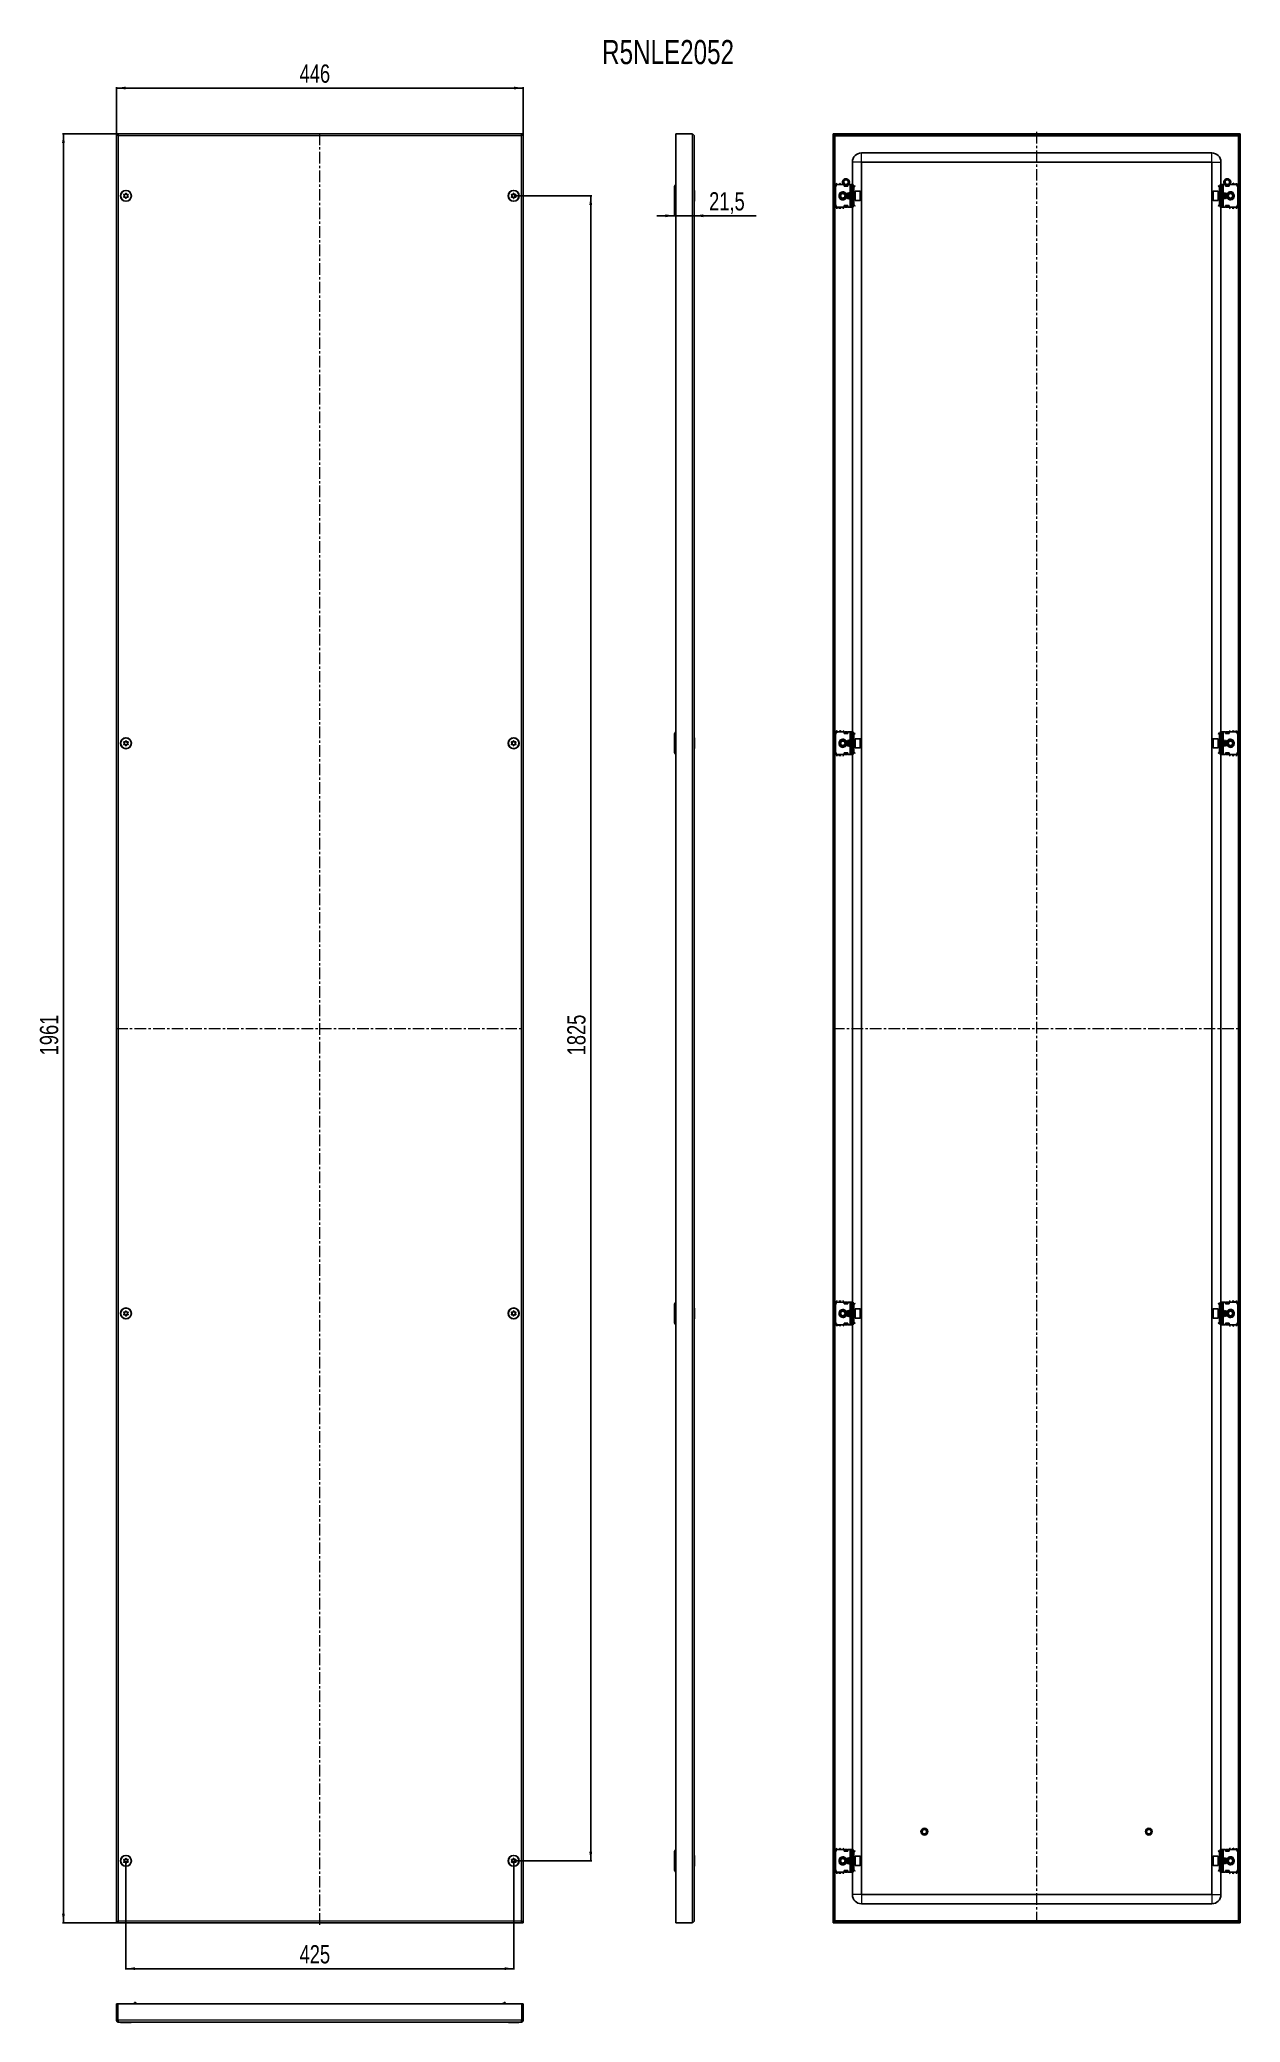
# Model space of a CAD drawing. Header units: millimetres. Extents: x 72 to 1389, y -869 to 1304.
import ezdxf

# ---------------------------------------------------------------- set-up
doc = ezdxf.new("R2010")
doc.units = ezdxf.units.MM
doc.linetypes.add('CENTERX2', pattern=[20.32, 12.7, -2.54, 2.54, -2.54])
doc.layers.add('FORMAT', color=7, linetype='Continuous')
doc.styles.add('SLDTEXTSTYLE0', font='TXT', dxfattribs={"width": 0.75})
doc.dimstyles.new('SLDDIMSTYLE0', dxfattribs={"dimtxt": 20, "dimasz": 10, "dimexe": 0, "dimexo": 0.0625, "dimgap": 5, "dimtad": 2, "dimdec": 1, "dimrnd": 1e-09, "dimzin": 12, "dimdsep": 46, "dimtxsty": 'SLDTEXTSTYLE0', "dimsah": 1, "dimcen": 0.09, "dimadec": 0, "dimazin": 3, "dimtfac": 1, "dimtofl": 0, "dimtmove": 0, "dimatfit": 3, "dimfxl": 0, "dimfrac": 2, "dimtolj": 1, "dimtzin": 12, "dimarcsym": 0})
doc.dimstyles.new('SLDDIMSTYLE1', dxfattribs={"dimtxt": 20, "dimasz": 10, "dimexe": 0, "dimexo": 0.0625, "dimgap": 5, "dimtad": 2, "dimdec": 1, "dimrnd": 1e-09, "dimzin": 12, "dimdsep": 46, "dimtxsty": 'SLDTEXTSTYLE0', "dimsah": 1, "dimcen": 0.09, "dimadec": 0, "dimazin": 3, "dimtfac": 1, "dimtmove": 0, "dimatfit": 0, "dimfxl": 0, "dimfrac": 2, "dimtolj": 1, "dimtzin": 12, "dimarcsym": 0})

msp = doc.modelspace()

# ---------------------------------------------------------------- texts
at = {"layer": 'FORMAT', "insert": (689.05, 1303.5), "char_height": 26.458, "attachment_point": 1, "style": 'SLDTEXTSTYLE0'}
msp.add_mtext('R5NLE2052', dxfattribs=at)

# ---------------------------------------------------------------- blocks, each defined once
blk = doc.blocks.new('_D')
at = {"layer": 'FORMAT'}
for p, q in [((156.6, 1200.7), (156.6, 1251.9)), ((156.6, 1250.9), (602.6, 1250.9)), ((602.6, 1200.7), (602.6, 1251.9))]:
    blk.add_line(p, q, dxfattribs=at)
for points in [[(156.6, 1250.9), (166.6, 1249.3), (166.6, 1252.4)], [(602.6, 1250.9), (592.6, 1252.4), (592.6, 1249.3)]]:
    blk.add_solid(points, dxfattribs=at)
at = {"layer": 'FORMAT', "insert": (357.4, 1276.7), "char_height": 20, "attachment_point": 1, "style": 'SLDTEXTSTYLE0'}
blk.add_mtext('446', dxfattribs=at)
blk = doc.blocks.new('_D_1')
at = {"layer": 'FORMAT'}
for p, q in [((158.3, 1200.7), (97.6, 1200.7)), ((98.6, 1200.7), (98.6, -760.3)), ((158.3, -760.3), (97.6, -760.3))]:
    blk.add_line(p, q, dxfattribs=at)
for points in [[(98.6, 1200.7), (97, 1190.7), (100.1, 1190.7)], [(98.6, -760.3), (100.1, -750.3), (97, -750.3)]]:
    blk.add_solid(points, dxfattribs=at)
at = {"layer": 'FORMAT', "insert": (72.8, 190.6), "char_height": 20, "attachment_point": 1, "rotation": 90, "style": 'SLDTEXTSTYLE0'}
blk.add_mtext('1961', dxfattribs=at)
blk = doc.blocks.new('_D_2')
at = {"layer": 'FORMAT'}
for p, q in [((592.1, 1132.7), (677.6, 1132.7)), ((676.6, 1132.7), (676.6, -692.3)), ((592.1, -692.3), (677.6, -692.3))]:
    blk.add_line(p, q, dxfattribs=at)
for points in [[(676.6, 1132.7), (675, 1122.7), (678.1, 1122.7)], [(676.6, -692.3), (678.1, -682.3), (675, -682.3)]]:
    blk.add_solid(points, dxfattribs=at)
at = {"layer": 'FORMAT', "insert": (650.8, 190.6), "char_height": 20, "attachment_point": 1, "rotation": 90, "style": 'SLDTEXTSTYLE0'}
blk.add_mtext('1825', dxfattribs=at)
blk = doc.blocks.new('_D_3')
at = {"layer": 'FORMAT'}
for p, q in [((167.1, -692.3), (167.1, -811.5)), ((592.1, -692.3), (592.1, -811.5)), ((167.1, -810.5), (592.1, -810.5))]:
    blk.add_line(p, q, dxfattribs=at)
for points in [[(167.1, -810.5), (177.1, -812), (177.1, -808.9)], [(592.1, -810.5), (582.1, -808.9), (582.1, -812)]]:
    blk.add_solid(points, dxfattribs=at)
at = {"layer": 'FORMAT', "insert": (357.4, -784.7), "char_height": 20, "attachment_point": 1, "style": 'SLDTEXTSTYLE0'}
blk.add_mtext('425', dxfattribs=at)
blk = doc.blocks.new('_D_4')
at = {"layer": 'FORMAT'}
for p, q in [((768.4, 1110.9), (749.1, 1110.9)), ((768.4, 1123.2), (768.4, 1109.9)), ((768.4, 1110.9), (789.9, 1110.9)), ((789.9, 1110.9), (858, 1110.9))]:
    blk.add_line(p, q, dxfattribs=at)
for points in [[(768.4, 1110.9), (758.4, 1112.4), (758.4, 1109.3)], [(789.9, 1110.9), (799.9, 1109.3), (799.9, 1112.4)]]:
    blk.add_solid(points, dxfattribs=at)
at = {"layer": 'FORMAT', "insert": (806.3, 1136.7), "char_height": 20, "attachment_point": 1, "style": 'SLDTEXTSTYLE0'}
blk.add_mtext('21,5', dxfattribs=at)

# ---------------------------------------------------------------- dimensions: what is measured, and where the dimension line sits
at = {"layer": 'FORMAT'}
for base, p1, p2, dimstyle, picture, middle in [((602.58, 1250.87), (156.58, 1200.7), (602.58, 1200.7), 'SLDDIMSTYLE0', '_D', (379.58, 1250.87)), ((789.88, 1110.87), (768.38, 1123.2), (789.88, 1198.6), 'SLDDIMSTYLE1', '_D_4', (832.13, 1110.87)), ((592.08, -810.46), (167.08, -692.3), (592.08, -692.3), 'SLDDIMSTYLE0', '_D_3', (379.58, -810.46))]:
    dim = msp.add_linear_dim(base=base, p1=p1, p2=p2, dimstyle=dimstyle, dxfattribs=at)
    dim.commit()
    dim.dimension.update_dxf_attribs({"geometry": picture, "text_midpoint": middle, "dimtype": 160})
for base, p1, p2, picture, middle in [((98.57, -760.3), (158.28, 1200.7), (158.28, -760.3), '_D_1', (98.57, 220.2)), ((676.58, -692.3), (592.08, 1132.7), (592.08, -692.3), '_D_2', (676.58, 220.2))]:
    dim = msp.add_linear_dim(base=base, p1=p1, p2=p2, angle=90, dimstyle='SLDDIMSTYLE0', dxfattribs=at)
    dim.commit()
    dim.dimension.update_dxf_attribs({"geometry": picture, "text_midpoint": middle, "dimtype": 160})

# ---------------------------------------------------------------- linework, layer by layer
at = {"color": 7, "linetype": 'Continuous', "lineweight": 25}
for p, q in [((156.58, 1200.7), (156.58, -760.3)), ((156.58, 1200.7), (158.08, 1200.7)), ((600.88, 1200.7), (158.28, 1200.7)), ((158.28, 1199.58), (158.28, 1200.7)), ((600.88, 1200.7), (600.88, 1199.58)), ((602.58, 1200.7), (601.08, 1200.7)), ((602.58, -760.3), (602.58, 1200.7)), ((769.88, 1200.7), (769.88, -760.3)), ((787.78, 1200.7), (769.88, 1200.7)), ((789.88, 1198.6), (789.88, -758.2)), ((942.31, 1200.7), (943.81, 1200.7)), ((942.31, -760.3), (942.31, 1200.7)), ((943.81, -760.3), (943.81, 1200.7)), ((944.01, 1199.2), (944.01, 1200.7)), ((944.01, 1200.7), (1386.61, 1200.7)), ((944.01, 1199.2), (1386.61, 1199.2)), ((1386.45, 1199.2), (1386.21, 1198.6)), ((1386.61, 1199.2), (1386.61, 1200.7)), ((1388.31, 1200.7), (1386.81, 1200.7)), ((1386.81, 1200.7), (1386.81, -760.3)), ((1388.31, 1200.7), (1388.31, -760.3)), ((1357.31, 1179.7), (973.31, 1179.7)), ((963.31, 1169.7), (963.31, 1145.2)), ((973.31, 1169.7), (973.31, -729.3)), ((1357.31, 1169.7), (973.31, 1169.7)), ((1357.31, -729.3), (1357.31, 1169.7)), ((1367.31, 1145.2), (1367.31, 1169.7)), ((768.38, 1142.2), (768.38, 1123.2)), ((790.13, 1138.49), (789.88, 1138.49)), ((790.13, 1138.49), (790.13, 1137.77)), ((790.13, 1137.77), (790.13, 1126.92)), ((944.81, 1123.2), (944.81, 1142.2)), ((945.81, 1145.45), (945.81, 1144.44)), ((947.81, 1145.2), (954.31, 1145.2)), ((953.31, 1147.8), (953.34, 1148.05)), ((953.31, 1147.59), (953.33, 1147.83)), ((953.31, 1147.8), (953.31, 1147.75)), ((953.31, 1147.59), (953.31, 1147.54)), ((953.32, 1148), (953.32, 1147.95)), ((953.32, 1147.39), (953.33, 1147.35)), ((953.35, 1148.21), (953.34, 1148.16)), ((953.35, 1147.2), (953.36, 1147.16)), ((953.39, 1148.41), (953.38, 1148.36)), ((953.39, 1148.41), (953.47, 1148.64)), ((953.39, 1147.02), (953.4, 1146.97)), ((953.44, 1148.59), (953.43, 1148.55)), ((953.43, 1146.84), (953.45, 1146.8)), ((953.49, 1146.66), (953.5, 1146.65)), ((954.08, 1145.69), (954.11, 1145.66)), ((954.21, 1145.55), (954.25, 1145.52)), ((954.31, 1143.2), (954.31, 1145.2)), ((954.51, 1144.41), (954.31, 1144.53)), ((954.31, 1143.2), (958.31, 1143.2)), ((954.53, 1145.29), (954.32, 1145.47)), ((954.36, 1145.42), (954.4, 1145.38)), ((954.51, 1143.2), (954.51, 1144.41)), ((954.53, 1145.29), (954.57, 1145.26)), ((954.56, 1144.82), (954.9, 1145.07)), ((955.06, 1144.82), (954.56, 1144.47)), ((954.56, 1144.47), (954.56, 1144.82)), ((954.56, 1143.56), (954.56, 1144.47)), ((954.56, 1143.2), (954.56, 1143.56)), ((954.68, 1150.23), (954.89, 1150.34)), ((954.7, 1145.17), (954.74, 1145.14)), ((954.87, 1145.07), (954.73, 1145.18)), ((954.86, 1150.33), (954.81, 1150.31)), ((954.86, 1150.26), (954.81, 1150.31)), ((954.86, 1150.33), (955.08, 1150.41)), ((954.87, 1145.07), (954.88, 1145.18)), ((954.87, 1145.07), (954.92, 1145.04)), ((955.04, 1150.42), (955, 1150.4)), ((955.06, 1144.82), (955.46, 1144.82)), ((955.23, 1150.5), (955.19, 1150.49)), ((955.23, 1150.5), (955.46, 1150.57)), ((955.23, 1144.9), (955.27, 1144.89)), ((955.43, 1150.57), (955.38, 1150.56)), ((955.41, 1144.84), (955.45, 1144.83)), ((955.62, 1150.62), (955.57, 1150.61)), ((955.59, 1144.79), (955.63, 1144.78)), ((956.5, 1150.7), (955.76, 1150.63)), ((956.86, 1135.7), (956.31, 1135.15)), ((956.31, 1135.15), (956.31, 1131.38)), ((956.31, 1131.38), (956.31, 1130.26)), ((956.31, 1130.26), (956.86, 1129.7)), ((956.76, 1144.74), (956.57, 1144.71)), ((956.92, 1135.7), (956.86, 1135.7)), ((956.86, 1135.7), (956.86, 1131.09)), ((956.86, 1131.09), (956.86, 1129.7)), ((956.91, 1144.76), (956.95, 1144.77)), ((957.31, 1135.15), (956.92, 1135.7)), ((956.92, 1135.7), (956.92, 1135.23)), ((956.92, 1135.23), (956.92, 1129.7)), ((956.92, 1129.7), (957.31, 1130.26)), ((957.15, 1144.82), (957.56, 1144.82)), ((957.69, 1135.7), (957.31, 1135.15)), ((957.31, 1135.15), (957.31, 1134.76)), ((957.31, 1134.76), (957.31, 1130.26)), ((957.31, 1130.26), (957.69, 1129.7)), ((958.06, 1144.47), (957.56, 1144.82)), ((957.65, 1145.11), (958.06, 1144.82)), ((957.92, 1135.7), (957.69, 1135.7)), ((957.69, 1135.7), (957.69, 1135.23)), ((957.69, 1135.23), (957.69, 1129.7)), ((958.31, 1135.15), (957.92, 1135.7)), ((957.92, 1135.7), (957.92, 1135.23)), ((957.92, 1135.23), (957.92, 1129.7)), ((957.92, 1129.7), (958.31, 1130.26)), ((958, 1150.18), (957.96, 1150.21)), ((958.06, 1144.82), (958.06, 1144.47)), ((958.31, 1144.53), (958.06, 1144.39)), ((958.06, 1144.47), (958.06, 1143.56)), ((958.06, 1143.56), (958.06, 1143.2)), ((958.17, 1150.05), (958.13, 1150.09)), ((958.33, 1149.92), (958.29, 1149.95)), ((958.31, 1143.2), (958.31, 1145.2)), ((958.31, 1145.2), (960.81, 1145.2)), ((958.69, 1135.7), (958.31, 1135.15)), ((958.31, 1135.15), (958.31, 1134.76)), ((958.31, 1134.76), (958.31, 1130.26)), ((958.31, 1130.26), (958.69, 1129.7)), ((958.57, 1145.74), (958.41, 1145.61)), ((958.47, 1149.78), (958.43, 1149.82)), ((958.54, 1145.77), (958.43, 1145.58)), ((958.47, 1149.78), (958.59, 1149.65)), ((958.58, 1149.66), (958.56, 1149.68)), ((958.6, 1148.57), (958.76, 1148.16)), ((958.92, 1135.7), (958.69, 1135.7)), ((958.69, 1135.7), (958.69, 1135.23)), ((958.69, 1135.23), (958.69, 1129.7)), ((959.31, 1135.15), (958.92, 1135.7)), ((958.92, 1135.7), (958.92, 1135.23)), ((958.92, 1135.23), (958.92, 1129.7)), ((958.92, 1129.7), (959.31, 1130.26)), ((959.08, 1146.59), (958.97, 1146.4)), ((959.09, 1146.58), (958.99, 1146.4)), ((959.14, 1146.72), (959.16, 1146.76)), ((959.2, 1146.9), (959.21, 1146.95)), ((959.3, 1147.51), (959.24, 1147.2)), ((959.24, 1147.1), (959.25, 1147.14)), ((959.28, 1147.3), (959.29, 1147.35)), ((959.3, 1147.51), (959.3, 1147.56)), ((959.31, 1147.7), (959.31, 1147.7)), ((959.69, 1135.7), (959.31, 1135.15)), ((959.31, 1135.15), (959.31, 1134.76)), ((959.31, 1134.76), (959.31, 1130.26)), ((959.31, 1130.26), (959.69, 1129.7)), ((959.92, 1135.7), (959.69, 1135.7)), ((959.69, 1135.7), (959.69, 1135.23)), ((959.69, 1135.23), (959.69, 1129.7)), ((960.31, 1135.15), (959.92, 1135.7)), ((959.92, 1135.7), (959.92, 1135.23)), ((959.92, 1135.23), (959.92, 1129.7)), ((959.92, 1129.7), (960.31, 1130.26)), ((961.81, 1136.7), (960.31, 1136.7)), ((960.31, 1128.7), (960.31, 1136.7)), ((960.81, 1145.2), (962.31, 1145.2)), ((962.31, 1145.2), (964.31, 1145.2)), ((962.31, 1142.2), (962.31, 1145.2)), ((962.31, 1123.2), (962.31, 1142.2)), ((963.31, 1123.2), (963.31, 1142.2)), ((964.31, 1145.2), (964.31, 1144.44)), ((964.31, 1144.44), (964.31, 1120.97)), ((964.31, 1144.12), (964.51, 1143.91)), ((964.81, 1141.45), (964.31, 1141.45)), ((964.31, 1137.95), (964.31, 1141.45)), ((964.81, 1137.95), (964.31, 1137.95)), ((964.69, 1135.7), (964.31, 1135.15)), ((964.31, 1130.26), (964.69, 1129.7)), ((964.92, 1135.7), (964.69, 1135.7)), ((964.69, 1135.7), (964.69, 1135.23)), ((964.69, 1135.23), (964.69, 1129.7)), ((964.81, 1143.2), (964.81, 1142.74)), ((964.81, 1137.95), (964.81, 1141.45)), ((964.81, 1135.7), (964.81, 1137.95)), ((964.89, 1142.87), (965.87, 1143.84)), ((965.25, 1142.51), (964.89, 1142.87)), ((965.31, 1135.15), (964.92, 1135.7)), ((964.92, 1135.7), (964.92, 1135.23)), ((964.92, 1135.23), (964.92, 1129.7)), ((964.92, 1129.7), (965.31, 1130.26)), ((965.25, 1142.51), (966.22, 1143.49)), ((965.69, 1135.7), (965.31, 1135.15)), ((965.31, 1135.15), (965.31, 1134.76)), ((965.31, 1134.76), (965.31, 1130.26)), ((965.31, 1130.26), (965.69, 1129.7)), ((966.06, 1135.7), (965.69, 1135.7)), ((965.69, 1135.7), (965.69, 1135.23)), ((965.69, 1135.23), (965.69, 1129.7)), ((965.87, 1143.84), (966.22, 1143.49)), ((971.71, 1137.7), (966.31, 1137.7)), ((966.31, 1137.7), (966.31, 1130.01)), ((972.31, 1137.1), (972.31, 1130.33)), ((972.31, 1130.33), (972.31, 1128.3)), ((1358.31, 1128.3), (1358.31, 1137.1)), ((1364.31, 1137.7), (1358.91, 1137.7)), ((1364.31, 1127.7), (1364.31, 1137.7)), ((1364.75, 1143.84), (1364.39, 1143.49)), ((1365.37, 1142.51), (1364.39, 1143.49)), ((1364.92, 1135.7), (1364.56, 1135.7)), ((1365.72, 1142.87), (1364.75, 1143.84)), ((1365.31, 1135.15), (1364.92, 1135.7)), ((1364.92, 1135.23), (1364.92, 1135.7)), ((1364.92, 1129.7), (1364.92, 1135.23)), ((1364.92, 1129.7), (1365.31, 1130.26)), ((1365.69, 1135.7), (1365.31, 1135.15)), ((1365.31, 1134.76), (1365.31, 1135.15)), ((1365.31, 1130.26), (1365.31, 1134.76)), ((1365.31, 1130.26), (1365.69, 1129.7)), ((1365.37, 1142.51), (1365.72, 1142.87)), ((1365.92, 1135.7), (1365.69, 1135.7)), ((1365.69, 1135.23), (1365.69, 1135.7)), ((1365.69, 1129.7), (1365.69, 1135.23)), ((1365.81, 1143.2), (1365.81, 1142.81)), ((1365.81, 1141.45), (1366.31, 1141.45)), ((1365.81, 1141.45), (1365.81, 1137.95)), ((1366.31, 1137.95), (1365.81, 1137.95)), ((1365.81, 1137.95), (1365.81, 1135.7)), ((1366.31, 1135.15), (1365.92, 1135.7)), ((1365.92, 1135.23), (1365.92, 1135.7)), ((1365.92, 1129.7), (1365.92, 1135.23)), ((1365.92, 1129.7), (1366.31, 1130.26)), ((1366.1, 1143.91), (1366.31, 1144.12)), ((1366.31, 1145.2), (1368.31, 1145.2)), ((1366.31, 1144.44), (1366.31, 1145.2)), ((1366.31, 1120.97), (1366.31, 1144.44)), ((1366.31, 1141.45), (1366.31, 1137.95)), ((1367.31, 1142.2), (1367.31, 1123.2)), ((1368.31, 1145.2), (1368.31, 1142.2)), ((1369.81, 1145.2), (1368.31, 1145.2)), ((1368.31, 1142.2), (1368.31, 1123.2)), ((1370.31, 1136.7), (1368.81, 1136.7)), ((1372.31, 1145.2), (1369.81, 1145.2)), ((1370.31, 1136.7), (1370.31, 1128.7)), ((1370.69, 1135.7), (1370.31, 1135.15)), ((1370.31, 1130.26), (1370.69, 1129.7)), ((1370.92, 1135.7), (1370.69, 1135.7)), ((1370.69, 1135.23), (1370.69, 1135.7)), ((1370.69, 1129.7), (1370.69, 1135.23)), ((1371.31, 1135.15), (1370.92, 1135.7)), ((1370.92, 1135.23), (1370.92, 1135.7)), ((1370.92, 1129.7), (1370.92, 1135.23)), ((1370.92, 1129.7), (1371.31, 1130.26)), ((1371.31, 1147.8), (1371.34, 1148.05)), ((1371.31, 1147.59), (1371.33, 1147.83)), ((1371.31, 1147.8), (1371.31, 1147.75)), ((1371.31, 1147.59), (1371.31, 1147.54)), ((1371.69, 1135.7), (1371.31, 1135.15)), ((1371.31, 1134.76), (1371.31, 1135.15)), ((1371.31, 1130.26), (1371.31, 1134.76)), ((1371.31, 1130.26), (1371.69, 1129.7)), ((1371.32, 1148), (1371.32, 1147.95)), ((1371.32, 1147.39), (1371.33, 1147.35)), ((1371.35, 1148.21), (1371.34, 1148.16)), ((1371.35, 1147.2), (1371.36, 1147.16)), ((1371.39, 1148.41), (1371.38, 1148.36)), ((1371.39, 1148.41), (1371.47, 1148.64)), ((1371.39, 1147.02), (1371.4, 1146.97)), ((1371.44, 1148.59), (1371.43, 1148.55)), ((1371.43, 1146.84), (1371.45, 1146.8)), ((1371.49, 1146.66), (1371.5, 1146.65)), ((1371.92, 1135.7), (1371.69, 1135.7)), ((1371.69, 1135.23), (1371.69, 1135.7)), ((1371.69, 1129.7), (1371.69, 1135.23)), ((1372.31, 1135.15), (1371.92, 1135.7)), ((1371.92, 1135.23), (1371.92, 1135.7)), ((1371.92, 1129.7), (1371.92, 1135.23)), ((1371.92, 1129.7), (1372.31, 1130.26)), ((1372.08, 1145.69), (1372.11, 1145.66)), ((1372.21, 1145.55), (1372.25, 1145.52)), ((1372.31, 1143.2), (1372.31, 1145.2)), ((1372.56, 1144.39), (1372.31, 1144.53)), ((1376.31, 1143.2), (1372.31, 1143.2)), ((1372.69, 1135.7), (1372.31, 1135.15)), ((1372.31, 1134.76), (1372.31, 1135.15)), ((1372.31, 1130.26), (1372.31, 1134.76)), ((1372.31, 1130.26), (1372.69, 1129.7)), ((1372.53, 1145.29), (1372.32, 1145.47)), ((1372.36, 1145.42), (1372.4, 1145.38)), ((1372.53, 1145.29), (1372.57, 1145.26)), ((1372.56, 1144.82), (1372.9, 1145.07)), ((1373.06, 1144.82), (1372.56, 1144.47)), ((1372.56, 1144.47), (1372.56, 1144.82)), ((1372.56, 1143.56), (1372.56, 1144.47)), ((1372.56, 1143.2), (1372.56, 1143.56)), ((1372.68, 1150.23), (1372.89, 1150.34)), ((1372.92, 1135.7), (1372.69, 1135.7)), ((1372.69, 1135.23), (1372.69, 1135.7)), ((1372.69, 1129.7), (1372.69, 1135.23)), ((1372.7, 1145.17), (1372.74, 1145.14)), ((1372.87, 1145.07), (1372.73, 1145.18)), ((1372.86, 1150.33), (1372.81, 1150.31)), ((1372.86, 1150.26), (1372.81, 1150.31)), ((1372.86, 1150.33), (1373.08, 1150.41)), ((1372.87, 1145.07), (1372.88, 1145.18)), ((1372.87, 1145.07), (1372.92, 1145.04)), ((1373.31, 1135.15), (1372.92, 1135.7)), ((1372.92, 1135.23), (1372.92, 1135.7)), ((1372.92, 1129.7), (1372.92, 1135.23)), ((1372.92, 1129.7), (1373.31, 1130.26)), ((1373.04, 1150.42), (1373, 1150.4)), ((1373.06, 1144.82), (1373.46, 1144.82)), ((1373.23, 1150.5), (1373.19, 1150.49)), ((1373.41, 1144.84), (1373.21, 1144.95)), ((1373.23, 1150.5), (1373.46, 1150.57)), ((1373.23, 1144.9), (1373.27, 1144.89)), ((1373.69, 1135.7), (1373.31, 1135.15)), ((1373.31, 1134.76), (1373.31, 1135.15)), ((1373.31, 1130.26), (1373.31, 1134.76)), ((1373.31, 1130.26), (1373.69, 1129.7)), ((1373.43, 1150.57), (1373.38, 1150.56)), ((1373.41, 1144.84), (1373.45, 1144.83)), ((1373.62, 1150.62), (1373.57, 1150.61)), ((1373.59, 1144.79), (1373.63, 1144.78)), ((1373.75, 1135.7), (1373.69, 1135.7)), ((1373.69, 1135.23), (1373.69, 1135.7)), ((1373.69, 1129.7), (1373.69, 1135.23)), ((1374.31, 1135.15), (1373.75, 1135.7)), ((1373.75, 1129.7), (1373.75, 1135.7)), ((1373.75, 1129.7), (1374.31, 1130.26)), ((1374.5, 1150.7), (1373.76, 1150.63)), ((1374.31, 1130.26), (1374.31, 1135.15)), ((1374.76, 1144.74), (1374.57, 1144.71)), ((1374.91, 1144.76), (1374.95, 1144.77)), ((1375.15, 1144.82), (1375.56, 1144.82)), ((1376.06, 1144.47), (1375.56, 1144.82)), ((1375.65, 1145.11), (1376.06, 1144.82)), ((1376, 1150.18), (1375.96, 1150.21)), ((1376.06, 1144.82), (1376.06, 1144.47)), ((1376.06, 1144.47), (1376.06, 1143.56)), ((1376.06, 1143.56), (1376.06, 1143.2)), ((1376.31, 1144.53), (1376.11, 1144.41)), ((1376.11, 1144.41), (1376.11, 1143.2)), ((1376.17, 1150.05), (1376.13, 1150.09)), ((1376.33, 1149.92), (1376.29, 1149.95)), ((1376.31, 1143.2), (1376.31, 1145.2)), ((1382.81, 1145.2), (1376.31, 1145.2)), ((1376.47, 1149.78), (1376.43, 1149.82)), ((1376.54, 1145.77), (1376.43, 1145.58)), ((1376.47, 1149.78), (1376.59, 1149.65)), ((1376.58, 1149.66), (1376.56, 1149.68)), ((1376.6, 1148.57), (1376.76, 1148.16)), ((1377.08, 1146.59), (1376.97, 1146.4)), ((1377.09, 1146.58), (1376.99, 1146.4)), ((1377.14, 1146.72), (1377.16, 1146.76)), ((1377.2, 1146.9), (1377.21, 1146.95)), ((1377.3, 1147.51), (1377.24, 1147.2)), ((1377.24, 1147.1), (1377.25, 1147.14)), ((1377.28, 1147.3), (1377.29, 1147.35)), ((1377.3, 1147.51), (1377.3, 1147.56)), ((1377.31, 1147.7), (1377.31, 1147.7)), ((1384.81, 1144.44), (1384.81, 1145.45)), ((1385.81, 1142.2), (1385.81, 1123.2)), ((789.88, 1126.92), (790.13, 1126.92)), ((945.81, 1120.97), (945.81, 1119.95)), ((947.81, 1120.2), (954.31, 1120.2)), ((953.81, 1120.2), (953.81, 1119.95)), ((954.31, 1122.2), (954.31, 1120.2)), ((954.31, 1122.2), (958.31, 1122.2)), ((954.31, 1120.32), (954.51, 1120.32)), ((954.51, 1120.32), (954.51, 1122.2)), ((954.56, 1121.85), (954.56, 1122.2)), ((954.56, 1120.93), (954.56, 1121.85)), ((954.56, 1120.93), (955.06, 1120.58)), ((954.56, 1120.58), (954.56, 1120.93)), ((955.06, 1120.23), (954.56, 1120.58)), ((957.56, 1120.58), (955.06, 1120.58)), ((955.06, 1120.58), (955.06, 1120.23)), ((957.56, 1120.23), (955.06, 1120.23)), ((956.86, 1129.7), (956.92, 1129.7)), ((957.56, 1120.58), (958.06, 1120.93)), ((957.56, 1120.23), (957.56, 1120.58)), ((958.06, 1120.58), (957.56, 1120.23)), ((957.69, 1129.7), (957.92, 1129.7)), ((958.06, 1122.2), (958.06, 1121.85)), ((958.06, 1121.85), (958.06, 1120.93)), ((958.06, 1120.93), (958.06, 1120.58)), ((958.31, 1122.2), (958.31, 1120.2)), ((958.31, 1120.2), (960.81, 1120.2)), ((958.69, 1129.7), (958.92, 1129.7)), ((959.69, 1129.7), (959.92, 1129.7)), ((960.31, 1128.7), (961.81, 1128.7)), ((960.81, 1120.2), (962.31, 1120.2)), ((962.31, 1120.2), (962.31, 1123.2)), ((964.31, 1120.2), (962.31, 1120.2)), ((963.31, 1120.2), (963.31, 545.2)), ((964.31, 1127.45), (964.81, 1127.45)), ((964.31, 1123.95), (964.31, 1127.45)), ((964.81, 1123.95), (964.31, 1123.95)), ((964.51, 1121.5), (964.31, 1121.29)), ((964.31, 1120.97), (964.31, 1120.2)), ((964.69, 1129.7), (964.92, 1129.7)), ((964.81, 1127.45), (964.81, 1129.7)), ((964.81, 1123.95), (964.81, 1127.45)), ((964.81, 1122.2), (964.81, 1122.6)), ((965.25, 1122.89), (964.89, 1122.54)), ((964.89, 1122.54), (965.87, 1121.56)), ((965.25, 1122.89), (966.22, 1121.92)), ((965.69, 1129.7), (966.06, 1129.7)), ((965.87, 1121.56), (966.22, 1121.92)), ((966.31, 1130.01), (966.31, 1127.7)), ((966.31, 1127.7), (971.71, 1127.7)), ((1358.91, 1127.7), (1364.31, 1127.7)), ((1365.37, 1122.89), (1364.39, 1121.92)), ((1364.75, 1121.56), (1364.39, 1121.92)), ((1364.56, 1129.7), (1364.92, 1129.7)), ((1365.72, 1122.54), (1364.75, 1121.56)), ((1365.37, 1122.89), (1365.72, 1122.54)), ((1365.69, 1129.7), (1365.92, 1129.7)), ((1365.81, 1129.7), (1365.81, 1127.45)), ((1365.81, 1127.45), (1366.31, 1127.45)), ((1365.81, 1127.45), (1365.81, 1123.95)), ((1365.81, 1123.95), (1366.31, 1123.95)), ((1365.81, 1122.2), (1365.81, 1122.66)), ((1366.31, 1121.29), (1366.1, 1121.5)), ((1366.31, 1127.45), (1366.31, 1123.95)), ((1366.31, 1120.2), (1366.31, 1120.97)), ((1368.31, 1120.2), (1366.31, 1120.2)), ((1367.31, 545.2), (1367.31, 1120.2)), ((1368.31, 1123.2), (1368.31, 1120.2)), ((1369.81, 1120.2), (1368.31, 1120.2)), ((1368.81, 1128.7), (1370.31, 1128.7)), ((1372.31, 1120.2), (1369.81, 1120.2)), ((1370.69, 1129.7), (1370.92, 1129.7)), ((1371.69, 1129.7), (1371.92, 1129.7)), ((1376.31, 1122.2), (1372.31, 1122.2)), ((1372.31, 1122.2), (1372.31, 1120.2)), ((1372.56, 1121.85), (1372.56, 1122.2)), ((1372.56, 1120.93), (1372.56, 1121.85)), ((1372.56, 1120.93), (1373.06, 1120.58)), ((1372.56, 1120.58), (1372.56, 1120.93)), ((1373.06, 1120.23), (1372.56, 1120.58)), ((1372.69, 1129.7), (1372.92, 1129.7)), ((1375.56, 1120.58), (1373.06, 1120.58)), ((1373.06, 1120.58), (1373.06, 1120.23)), ((1375.56, 1120.23), (1373.06, 1120.23)), ((1373.69, 1129.7), (1373.75, 1129.7)), ((1375.56, 1120.58), (1376.06, 1120.93)), ((1375.56, 1120.23), (1375.56, 1120.58)), ((1376.06, 1120.58), (1375.56, 1120.23)), ((1376.06, 1122.2), (1376.06, 1121.85)), ((1376.06, 1121.85), (1376.06, 1120.93)), ((1376.06, 1120.93), (1376.06, 1120.58)), ((1376.11, 1122.2), (1376.11, 1120.32)), ((1376.11, 1120.32), (1376.31, 1120.32)), ((1376.31, 1122.2), (1376.31, 1120.2)), ((1382.81, 1120.2), (1376.31, 1120.2)), ((1376.81, 1119.95), (1376.81, 1120.2)), ((1384.81, 1119.95), (1384.81, 1120.97)), ((945.81, 545.45), (945.81, 544.44)), ((947.81, 545.2), (954.31, 545.2)), ((953.81, 545.45), (953.81, 545.2)), ((954.31, 543.2), (954.31, 545.2)), ((954.51, 545.08), (954.31, 545.08)), ((954.51, 543.2), (954.51, 545.08)), ((954.56, 544.82), (955.06, 545.18)), ((955.06, 544.82), (954.56, 544.47)), ((954.56, 544.47), (954.56, 544.82)), ((954.56, 543.56), (954.56, 544.47)), ((954.56, 543.2), (954.56, 543.56)), ((955.06, 545.18), (955.06, 544.82)), ((955.06, 545.18), (957.56, 545.18)), ((955.06, 544.82), (957.56, 544.82)), ((957.56, 544.82), (957.56, 545.18)), ((957.56, 545.18), (958.06, 544.82)), ((958.06, 544.47), (957.56, 544.82)), ((958.06, 544.82), (958.06, 544.47)), ((958.06, 544.47), (958.06, 543.56)), ((958.06, 543.56), (958.06, 543.2)), ((958.31, 543.2), (958.31, 545.2)), ((958.31, 545.2), (960.81, 545.2)), ((960.81, 545.2), (962.31, 545.2)), ((962.31, 545.2), (964.31, 545.2)), ((962.31, 542.2), (962.31, 545.2)), ((964.31, 545.2), (964.31, 544.44)), ((964.31, 544.44), (964.31, 520.97)), ((964.31, 544.12), (964.51, 543.91)), ((964.89, 542.87), (965.87, 543.84)), ((965.25, 542.51), (966.22, 543.49)), ((965.87, 543.84), (966.22, 543.49)), ((1364.75, 543.84), (1364.39, 543.49)), ((1365.37, 542.51), (1364.39, 543.49)), ((1365.72, 542.87), (1364.75, 543.84)), ((1366.1, 543.91), (1366.31, 544.12)), ((1366.31, 545.2), (1368.31, 545.2)), ((1366.31, 544.44), (1366.31, 545.2)), ((1366.31, 520.97), (1366.31, 544.44)), ((1368.31, 545.2), (1368.31, 542.2)), ((1369.81, 545.2), (1368.31, 545.2)), ((1372.31, 545.2), (1369.81, 545.2)), ((1372.31, 543.2), (1372.31, 545.2)), ((1372.56, 544.82), (1373.06, 545.18)), ((1373.06, 544.82), (1372.56, 544.47)), ((1372.56, 544.47), (1372.56, 544.82)), ((1372.56, 543.56), (1372.56, 544.47)), ((1372.56, 543.2), (1372.56, 543.56)), ((1373.06, 545.18), (1373.06, 544.82)), ((1373.06, 545.18), (1375.56, 545.18)), ((1373.06, 544.82), (1375.56, 544.82)), ((1375.56, 544.82), (1375.56, 545.18)), ((1375.56, 545.18), (1376.06, 544.82)), ((1376.06, 544.47), (1375.56, 544.82)), ((1376.06, 544.82), (1376.06, 544.47)), ((1376.06, 544.47), (1376.06, 543.56)), ((1376.06, 543.56), (1376.06, 543.2)), ((1376.11, 545.08), (1376.11, 543.2)), ((1376.31, 545.08), (1376.11, 545.08)), ((1376.31, 543.2), (1376.31, 545.2)), ((1382.81, 545.2), (1376.31, 545.2)), ((1376.81, 545.2), (1376.81, 545.45)), ((1384.81, 544.44), (1384.81, 545.45)), ((768.38, 542.2), (768.38, 523.2)), ((790.13, 538.49), (789.88, 538.49)), ((789.88, 526.92), (790.13, 526.92)), ((790.13, 538.49), (790.13, 537.77)), ((790.13, 537.77), (790.13, 526.92)), ((944.81, 523.2), (944.81, 542.2)), ((954.31, 543.2), (958.31, 543.2)), ((954.31, 522.2), (954.31, 520.2)), ((954.31, 522.2), (958.31, 522.2)), ((954.51, 520.32), (954.51, 522.2)), ((954.56, 521.85), (954.56, 522.2)), ((954.56, 520.93), (954.56, 521.85)), ((956.86, 535.7), (956.31, 535.15)), ((956.31, 535.15), (956.31, 531.38)), ((956.31, 531.38), (956.31, 530.26)), ((956.31, 530.26), (956.86, 529.7)), ((956.92, 535.7), (956.86, 535.7)), ((956.86, 535.7), (956.86, 531.09)), ((956.86, 531.09), (956.86, 529.7)), ((956.86, 529.7), (956.92, 529.7)), ((957.31, 535.15), (956.92, 535.7)), ((956.92, 535.7), (956.92, 535.23)), ((956.92, 535.23), (956.92, 529.7)), ((956.92, 529.7), (957.31, 530.26)), ((957.69, 535.7), (957.31, 535.15)), ((957.31, 535.15), (957.31, 534.76)), ((957.31, 534.76), (957.31, 530.26)), ((957.31, 530.26), (957.69, 529.7)), ((957.92, 535.7), (957.69, 535.7)), ((957.69, 535.7), (957.69, 535.23)), ((957.69, 535.23), (957.69, 529.7)), ((957.69, 529.7), (957.92, 529.7)), ((958.31, 535.15), (957.92, 535.7)), ((957.92, 535.7), (957.92, 535.23)), ((957.92, 535.23), (957.92, 529.7)), ((957.92, 529.7), (958.31, 530.26)), ((958.06, 522.2), (958.06, 521.85)), ((958.06, 521.85), (958.06, 520.93)), ((958.69, 535.7), (958.31, 535.15)), ((958.31, 535.15), (958.31, 534.76)), ((958.31, 534.76), (958.31, 530.26)), ((958.31, 530.26), (958.69, 529.7)), ((958.31, 522.2), (958.31, 520.2)), ((958.92, 535.7), (958.69, 535.7)), ((958.69, 535.7), (958.69, 535.23)), ((958.69, 535.23), (958.69, 529.7)), ((958.69, 529.7), (958.92, 529.7)), ((959.31, 535.15), (958.92, 535.7)), ((958.92, 535.7), (958.92, 535.23)), ((958.92, 535.23), (958.92, 529.7)), ((958.92, 529.7), (959.31, 530.26)), ((959.69, 535.7), (959.31, 535.15)), ((959.31, 535.15), (959.31, 534.76)), ((959.31, 534.76), (959.31, 530.26)), ((959.31, 530.26), (959.69, 529.7)), ((959.92, 535.7), (959.69, 535.7)), ((959.69, 535.7), (959.69, 535.23)), ((959.69, 535.23), (959.69, 529.7)), ((959.69, 529.7), (959.92, 529.7)), ((960.31, 535.15), (959.92, 535.7)), ((959.92, 535.7), (959.92, 535.23)), ((959.92, 535.23), (959.92, 529.7)), ((959.92, 529.7), (960.31, 530.26)), ((961.81, 536.7), (960.31, 536.7)), ((960.31, 528.7), (960.31, 536.7)), ((960.31, 528.7), (961.81, 528.7)), ((962.31, 523.2), (962.31, 542.2)), ((962.31, 520.2), (962.31, 523.2)), ((963.31, 523.2), (963.31, 542.2)), ((964.81, 541.45), (964.31, 541.45)), ((964.31, 537.95), (964.31, 541.45)), ((964.81, 537.95), (964.31, 537.95)), ((964.69, 535.7), (964.31, 535.15)), ((964.31, 530.26), (964.69, 529.7)), ((964.31, 523.95), (964.31, 527.45)), ((964.31, 527.45), (964.81, 527.45)), ((964.81, 523.95), (964.31, 523.95)), ((964.92, 535.7), (964.69, 535.7)), ((964.69, 535.7), (964.69, 535.23)), ((964.69, 535.23), (964.69, 529.7)), ((964.69, 529.7), (964.92, 529.7)), ((964.81, 543.2), (964.81, 542.74)), ((964.81, 537.95), (964.81, 541.45)), ((964.81, 535.7), (964.81, 537.95)), ((964.81, 527.45), (964.81, 529.7)), ((964.81, 523.95), (964.81, 527.45)), ((964.81, 522.2), (964.81, 522.6)), ((965.25, 542.51), (964.89, 542.87)), ((965.25, 522.89), (964.89, 522.54)), ((964.89, 522.54), (965.87, 521.56)), ((965.31, 535.15), (964.92, 535.7)), ((964.92, 535.7), (964.92, 535.23)), ((964.92, 535.23), (964.92, 529.7)), ((964.92, 529.7), (965.31, 530.26)), ((965.25, 522.89), (966.22, 521.92)), ((965.69, 535.7), (965.31, 535.15)), ((965.31, 535.15), (965.31, 534.76)), ((965.31, 534.76), (965.31, 530.26)), ((965.31, 530.26), (965.69, 529.7)), ((966.06, 535.7), (965.69, 535.7)), ((965.69, 535.7), (965.69, 535.23)), ((965.69, 535.23), (965.69, 529.7)), ((965.69, 529.7), (966.06, 529.7)), ((965.87, 521.56), (966.22, 521.92)), ((971.71, 537.7), (966.31, 537.7)), ((966.31, 537.7), (966.31, 530.01)), ((966.31, 530.01), (966.31, 527.7)), ((966.31, 527.7), (971.71, 527.7)), ((972.31, 537.1), (972.31, 530.33)), ((972.31, 530.33), (972.31, 528.3)), ((1358.31, 528.3), (1358.31, 537.1)), ((1364.31, 537.7), (1358.91, 537.7)), ((1358.91, 527.7), (1364.31, 527.7)), ((1364.31, 527.7), (1364.31, 537.7)), ((1365.37, 522.89), (1364.39, 521.92)), ((1364.75, 521.56), (1364.39, 521.92)), ((1364.92, 535.7), (1364.56, 535.7)), ((1364.56, 529.7), (1364.92, 529.7)), ((1365.72, 522.54), (1364.75, 521.56)), ((1365.31, 535.15), (1364.92, 535.7)), ((1364.92, 535.23), (1364.92, 535.7)), ((1364.92, 529.7), (1364.92, 535.23)), ((1364.92, 529.7), (1365.31, 530.26)), ((1365.69, 535.7), (1365.31, 535.15)), ((1365.31, 534.76), (1365.31, 535.15)), ((1365.31, 530.26), (1365.31, 534.76)), ((1365.31, 530.26), (1365.69, 529.7)), ((1365.37, 542.51), (1365.72, 542.87)), ((1365.37, 522.89), (1365.72, 522.54)), ((1365.92, 535.7), (1365.69, 535.7)), ((1365.69, 535.23), (1365.69, 535.7)), ((1365.69, 529.7), (1365.69, 535.23)), ((1365.69, 529.7), (1365.92, 529.7)), ((1365.81, 543.2), (1365.81, 542.81)), ((1365.81, 541.45), (1366.31, 541.45)), ((1365.81, 541.45), (1365.81, 537.95)), ((1366.31, 537.95), (1365.81, 537.95)), ((1365.81, 537.95), (1365.81, 535.7)), ((1365.81, 529.7), (1365.81, 527.45)), ((1365.81, 527.45), (1366.31, 527.45)), ((1365.81, 527.45), (1365.81, 523.95)), ((1365.81, 523.95), (1366.31, 523.95)), ((1365.81, 522.2), (1365.81, 522.66)), ((1366.31, 535.15), (1365.92, 535.7)), ((1365.92, 535.23), (1365.92, 535.7)), ((1365.92, 529.7), (1365.92, 535.23)), ((1365.92, 529.7), (1366.31, 530.26)), ((1366.31, 541.45), (1366.31, 537.95)), ((1366.31, 527.45), (1366.31, 523.95)), ((1367.31, 542.2), (1367.31, 523.2)), ((1368.31, 542.2), (1368.31, 523.2)), ((1368.31, 523.2), (1368.31, 520.2)), ((1370.31, 536.7), (1368.81, 536.7)), ((1368.81, 528.7), (1370.31, 528.7)), ((1370.31, 536.7), (1370.31, 528.7)), ((1370.69, 535.7), (1370.31, 535.15)), ((1370.31, 530.26), (1370.69, 529.7)), ((1370.92, 535.7), (1370.69, 535.7)), ((1370.69, 535.23), (1370.69, 535.7)), ((1370.69, 529.7), (1370.69, 535.23)), ((1370.69, 529.7), (1370.92, 529.7)), ((1371.31, 535.15), (1370.92, 535.7)), ((1370.92, 535.23), (1370.92, 535.7)), ((1370.92, 529.7), (1370.92, 535.23)), ((1370.92, 529.7), (1371.31, 530.26)), ((1371.69, 535.7), (1371.31, 535.15)), ((1371.31, 534.76), (1371.31, 535.15)), ((1371.31, 530.26), (1371.31, 534.76)), ((1371.31, 530.26), (1371.69, 529.7)), ((1371.92, 535.7), (1371.69, 535.7)), ((1371.69, 535.23), (1371.69, 535.7)), ((1371.69, 529.7), (1371.69, 535.23)), ((1371.69, 529.7), (1371.92, 529.7)), ((1372.31, 535.15), (1371.92, 535.7)), ((1371.92, 535.23), (1371.92, 535.7)), ((1371.92, 529.7), (1371.92, 535.23)), ((1371.92, 529.7), (1372.31, 530.26)), ((1376.31, 543.2), (1372.31, 543.2)), ((1372.69, 535.7), (1372.31, 535.15)), ((1372.31, 534.76), (1372.31, 535.15)), ((1372.31, 530.26), (1372.31, 534.76)), ((1372.31, 530.26), (1372.69, 529.7)), ((1376.31, 522.2), (1372.31, 522.2)), ((1372.31, 522.2), (1372.31, 520.2)), ((1372.56, 521.85), (1372.56, 522.2)), ((1372.56, 520.93), (1372.56, 521.85)), ((1372.92, 535.7), (1372.69, 535.7)), ((1372.69, 535.23), (1372.69, 535.7)), ((1372.69, 529.7), (1372.69, 535.23)), ((1372.69, 529.7), (1372.92, 529.7)), ((1373.31, 535.15), (1372.92, 535.7)), ((1372.92, 535.23), (1372.92, 535.7)), ((1372.92, 529.7), (1372.92, 535.23)), ((1372.92, 529.7), (1373.31, 530.26)), ((1373.69, 535.7), (1373.31, 535.15)), ((1373.31, 534.76), (1373.31, 535.15)), ((1373.31, 530.26), (1373.31, 534.76)), ((1373.31, 530.26), (1373.69, 529.7)), ((1373.75, 535.7), (1373.69, 535.7)), ((1373.69, 535.23), (1373.69, 535.7)), ((1373.69, 529.7), (1373.69, 535.23)), ((1373.69, 529.7), (1373.75, 529.7)), ((1374.31, 535.15), (1373.75, 535.7)), ((1373.75, 529.7), (1373.75, 535.7)), ((1373.75, 529.7), (1374.31, 530.26)), ((1374.31, 530.26), (1374.31, 535.15)), ((1376.06, 522.2), (1376.06, 521.85)), ((1376.06, 521.85), (1376.06, 520.93)), ((1376.11, 522.2), (1376.11, 520.32)), ((1376.31, 522.2), (1376.31, 520.2)), ((1385.81, 542.2), (1385.81, 523.2)), ((945.81, 520.97), (945.81, 519.95)), ((947.81, 520.2), (954.31, 520.2)), ((953.81, 520.2), (953.81, 519.95)), ((954.31, 520.32), (954.51, 520.32)), ((954.56, 520.58), (954.56, 520.93)), ((954.56, 520.93), (955.06, 520.58)), ((955.06, 520.23), (954.56, 520.58)), ((955.06, 520.58), (955.06, 520.23)), ((957.56, 520.58), (955.06, 520.58)), ((957.56, 520.23), (955.06, 520.23)), ((957.56, 520.58), (958.06, 520.93)), ((957.56, 520.23), (957.56, 520.58)), ((958.06, 520.58), (957.56, 520.23)), ((958.06, 520.93), (958.06, 520.58)), ((958.31, 520.2), (960.81, 520.2)), ((960.81, 520.2), (962.31, 520.2)), ((964.31, 520.2), (962.31, 520.2)), ((963.31, 520.2), (963.31, -79.8)), ((964.51, 521.5), (964.31, 521.29)), ((964.31, 520.97), (964.31, 520.2)), ((1366.31, 521.29), (1366.1, 521.5)), ((1366.31, 520.2), (1366.31, 520.97)), ((1368.31, 520.2), (1366.31, 520.2)), ((1367.31, -79.8), (1367.31, 520.2)), ((1369.81, 520.2), (1368.31, 520.2)), ((1372.31, 520.2), (1369.81, 520.2)), ((1372.56, 520.93), (1373.06, 520.58)), ((1372.56, 520.58), (1372.56, 520.93)), ((1373.06, 520.23), (1372.56, 520.58)), ((1375.56, 520.58), (1373.06, 520.58)), ((1373.06, 520.58), (1373.06, 520.23)), ((1375.56, 520.23), (1373.06, 520.23)), ((1375.56, 520.58), (1376.06, 520.93)), ((1375.56, 520.23), (1375.56, 520.58)), ((1376.06, 520.58), (1375.56, 520.23)), ((1376.06, 520.93), (1376.06, 520.58)), ((1376.11, 520.32), (1376.31, 520.32)), ((1382.81, 520.2), (1376.31, 520.2)), ((1376.81, 519.95), (1376.81, 520.2)), ((1384.81, 519.95), (1384.81, 520.97)), ((768.38, -82.8), (768.38, -101.8)), ((790.13, -86.51), (789.88, -86.51)), ((790.13, -86.51), (790.13, -98.08)), ((944.81, -101.8), (944.81, -82.8)), ((945.81, -79.55), (945.81, -80.56)), ((947.81, -79.8), (954.31, -79.8)), ((953.81, -79.55), (953.81, -79.8)), ((954.31, -81.8), (954.31, -79.8)), ((954.51, -79.92), (954.31, -79.92)), ((954.31, -81.8), (958.31, -81.8)), ((954.51, -81.8), (954.51, -79.92)), ((954.56, -80.18), (955.06, -79.82)), ((955.06, -80.18), (954.56, -80.53)), ((954.56, -80.53), (954.56, -80.18)), ((954.56, -81.44), (954.56, -80.53)), ((954.56, -81.8), (954.56, -81.44)), ((955.06, -79.82), (955.06, -80.18)), ((955.06, -79.82), (957.56, -79.82)), ((955.06, -80.18), (957.56, -80.18)), ((957.56, -80.18), (957.56, -79.82)), ((957.56, -79.82), (958.06, -80.18)), ((958.06, -80.53), (957.56, -80.18)), ((958.06, -80.18), (958.06, -80.53)), ((958.06, -80.53), (958.06, -81.44)), ((958.06, -81.44), (958.06, -81.8)), ((958.31, -81.8), (958.31, -79.8)), ((958.31, -79.8), (960.81, -79.8)), ((960.81, -79.8), (962.31, -79.8)), ((962.31, -79.8), (964.31, -79.8)), ((962.31, -82.8), (962.31, -79.8)), ((962.31, -101.8), (962.31, -82.8)), ((963.31, -101.8), (963.31, -82.8)), ((964.31, -79.8), (964.31, -80.56)), ((964.31, -80.56), (964.31, -104.03)), ((964.31, -80.88), (964.51, -81.09)), ((964.81, -83.55), (964.31, -83.55)), ((964.31, -87.05), (964.31, -83.55)), ((964.81, -81.8), (964.81, -82.26)), ((964.81, -87.05), (964.81, -83.55)), ((964.89, -82.13), (965.87, -81.16)), ((965.25, -82.49), (964.89, -82.13)), ((965.25, -82.49), (966.22, -81.51)), ((965.87, -81.16), (966.22, -81.51)), ((1364.75, -81.16), (1364.39, -81.51)), ((1365.37, -82.49), (1364.39, -81.51)), ((1365.72, -82.13), (1364.75, -81.16)), ((1365.37, -82.49), (1365.72, -82.13)), ((1365.81, -81.8), (1365.81, -82.19)), ((1365.81, -83.55), (1366.31, -83.55)), ((1365.81, -83.55), (1365.81, -87.05)), ((1366.1, -81.09), (1366.31, -80.88)), ((1366.31, -79.8), (1368.31, -79.8)), ((1366.31, -80.56), (1366.31, -79.8)), ((1366.31, -104.03), (1366.31, -80.56)), ((1366.31, -83.55), (1366.31, -87.05)), ((1367.31, -82.8), (1367.31, -101.8)), ((1368.31, -79.8), (1368.31, -82.8)), ((1369.81, -79.8), (1368.31, -79.8)), ((1368.31, -82.8), (1368.31, -101.8)), ((1372.31, -79.8), (1369.81, -79.8)), ((1372.31, -81.8), (1372.31, -79.8)), ((1376.31, -81.8), (1372.31, -81.8)), ((1372.56, -80.18), (1373.06, -79.82)), ((1373.06, -80.18), (1372.56, -80.53)), ((1372.56, -80.53), (1372.56, -80.18)), ((1372.56, -81.44), (1372.56, -80.53)), ((1372.56, -81.8), (1372.56, -81.44)), ((1373.06, -79.82), (1373.06, -80.18)), ((1373.06, -79.82), (1375.56, -79.82)), ((1373.06, -80.18), (1375.56, -80.18)), ((1375.56, -80.18), (1375.56, -79.82)), ((1375.56, -79.82), (1376.06, -80.18)), ((1376.06, -80.53), (1375.56, -80.18)), ((1376.06, -80.18), (1376.06, -80.53)), ((1376.06, -80.53), (1376.06, -81.44)), ((1376.06, -81.44), (1376.06, -81.8)), ((1376.11, -79.92), (1376.11, -81.8)), ((1376.31, -79.92), (1376.11, -79.92)), ((1376.31, -81.8), (1376.31, -79.8)), ((1382.81, -79.8), (1376.31, -79.8)), ((1376.81, -79.8), (1376.81, -79.55)), ((1384.81, -80.56), (1384.81, -79.55)), ((1385.81, -82.8), (1385.81, -101.8)), ((789.88, -98.08), (790.13, -98.08)), ((945.81, -104.03), (945.81, -105.05)), ((947.81, -104.8), (954.31, -104.8)), ((953.81, -104.8), (953.81, -105.05)), ((954.31, -102.8), (954.31, -104.8)), ((954.31, -102.8), (958.31, -102.8)), ((954.31, -104.68), (954.51, -104.68)), ((954.51, -104.68), (954.51, -102.8)), ((954.56, -103.15), (954.56, -102.8)), ((954.56, -104.07), (954.56, -103.15)), ((954.56, -104.42), (954.56, -104.07)), ((954.56, -104.07), (955.06, -104.42)), ((955.06, -104.77), (954.56, -104.42)), ((955.06, -104.42), (955.06, -104.77)), ((957.56, -104.42), (955.06, -104.42)), ((957.56, -104.77), (955.06, -104.77)), ((956.86, -89.3), (956.31, -89.85)), ((956.31, -89.85), (956.31, -94.74)), ((956.31, -94.74), (956.86, -95.3)), ((956.92, -89.3), (956.86, -89.3)), ((956.86, -89.3), (956.86, -95.3)), ((956.86, -95.3), (956.92, -95.3)), ((957.31, -89.85), (956.92, -89.3)), ((956.92, -89.3), (956.92, -94.82)), ((956.92, -95.3), (957.31, -94.74)), ((956.92, -94.82), (956.92, -95.3)), ((957.69, -89.3), (957.31, -89.85)), ((957.31, -89.85), (957.31, -94.36)), ((957.31, -94.36), (957.31, -94.74)), ((957.31, -94.74), (957.69, -95.3)), ((957.56, -104.42), (958.06, -104.07)), ((957.56, -104.77), (957.56, -104.42)), ((958.06, -104.42), (957.56, -104.77)), ((957.92, -89.3), (957.69, -89.3)), ((957.69, -89.3), (957.69, -94.82)), ((957.69, -94.82), (957.69, -95.3)), ((957.69, -95.3), (957.92, -95.3)), ((958.31, -89.85), (957.92, -89.3)), ((957.92, -89.3), (957.92, -94.82)), ((957.92, -95.3), (958.31, -94.74)), ((957.92, -94.82), (957.92, -95.3)), ((958.06, -102.8), (958.06, -103.15)), ((958.06, -103.15), (958.06, -104.07)), ((958.06, -104.07), (958.06, -104.42)), ((958.69, -89.3), (958.31, -89.85)), ((958.31, -89.85), (958.31, -94.36)), ((958.31, -94.36), (958.31, -94.74)), ((958.31, -94.74), (958.69, -95.3)), ((958.31, -102.8), (958.31, -104.8)), ((958.31, -104.8), (960.81, -104.8)), ((958.92, -89.3), (958.69, -89.3)), ((958.69, -89.3), (958.69, -94.82)), ((958.69, -94.82), (958.69, -95.3)), ((958.69, -95.3), (958.92, -95.3)), ((959.31, -89.85), (958.92, -89.3)), ((958.92, -89.3), (958.92, -94.82)), ((958.92, -95.3), (959.31, -94.74)), ((958.92, -94.82), (958.92, -95.3)), ((959.69, -89.3), (959.31, -89.85)), ((959.31, -89.85), (959.31, -94.36)), ((959.31, -94.36), (959.31, -94.74)), ((959.31, -94.74), (959.69, -95.3)), ((959.92, -89.3), (959.69, -89.3)), ((959.69, -89.3), (959.69, -94.82)), ((959.69, -94.82), (959.69, -95.3)), ((959.69, -95.3), (959.92, -95.3)), ((960.31, -89.85), (959.92, -89.3)), ((959.92, -89.3), (959.92, -94.82)), ((959.92, -95.3), (960.31, -94.74)), ((959.92, -94.82), (959.92, -95.3)), ((961.81, -88.3), (960.31, -88.3)), ((960.31, -96.3), (960.31, -88.3)), ((960.31, -96.3), (961.81, -96.3)), ((960.81, -104.8), (962.31, -104.8)), ((962.31, -104.8), (962.31, -101.8)), ((964.31, -104.8), (962.31, -104.8)), ((963.31, -104.8), (963.31, -679.8)), ((964.81, -87.05), (964.31, -87.05)), ((964.69, -89.3), (964.31, -89.85)), ((964.31, -94.74), (964.69, -95.3)), ((964.31, -101.05), (964.31, -97.55)), ((964.31, -97.55), (964.81, -97.55)), ((964.81, -101.05), (964.31, -101.05)), ((964.51, -103.5), (964.31, -103.71)), ((964.31, -104.03), (964.31, -104.8)), ((964.92, -89.3), (964.69, -89.3)), ((964.69, -89.3), (964.69, -94.82)), ((964.69, -94.82), (964.69, -95.3)), ((964.69, -95.3), (964.92, -95.3)), ((964.81, -89.3), (964.81, -87.05)), ((964.81, -97.55), (964.81, -95.3)), ((964.81, -101.05), (964.81, -97.55)), ((964.81, -102.8), (964.81, -102.4)), ((965.25, -102.11), (964.89, -102.46)), ((964.89, -102.46), (965.87, -103.44)), ((965.31, -89.85), (964.92, -89.3)), ((964.92, -89.3), (964.92, -94.82)), ((964.92, -95.3), (965.31, -94.74)), ((964.92, -94.82), (964.92, -95.3)), ((965.25, -102.11), (966.22, -103.08)), ((965.69, -89.3), (965.31, -89.85)), ((965.31, -89.85), (965.31, -94.36)), ((965.31, -94.36), (965.31, -94.74)), ((965.31, -94.74), (965.69, -95.3)), ((966.06, -89.3), (965.69, -89.3)), ((965.69, -89.3), (965.69, -94.82)), ((965.69, -94.82), (965.69, -95.3)), ((965.69, -95.3), (966.06, -95.3)), ((965.87, -103.44), (966.22, -103.08)), ((971.71, -87.3), (966.31, -87.3)), ((966.31, -87.3), (966.31, -97.3)), ((966.31, -97.3), (971.71, -97.3)), ((972.31, -87.9), (972.31, -96.7)), ((1358.31, -89.93), (1358.31, -87.9)), ((1358.31, -96.7), (1358.31, -89.93)), ((1364.31, -87.3), (1358.91, -87.3)), ((1358.91, -97.3), (1364.31, -97.3)), ((1364.31, -89.6), (1364.31, -87.3)), ((1364.31, -97.3), (1364.31, -89.6)), ((1365.37, -102.11), (1364.39, -103.08)), ((1364.75, -103.44), (1364.39, -103.08)), ((1364.92, -89.3), (1364.56, -89.3)), ((1364.56, -95.3), (1364.92, -95.3)), ((1365.72, -102.46), (1364.75, -103.44)), ((1365.31, -89.85), (1364.92, -89.3)), ((1364.92, -94.82), (1364.92, -89.3)), ((1364.92, -95.3), (1365.31, -94.74)), ((1364.92, -95.3), (1364.92, -94.82)), ((1365.69, -89.3), (1365.31, -89.85)), ((1365.31, -94.36), (1365.31, -89.85)), ((1365.31, -94.74), (1365.31, -94.36)), ((1365.31, -94.74), (1365.69, -95.3)), ((1365.37, -102.11), (1365.72, -102.46)), ((1365.92, -89.3), (1365.69, -89.3)), ((1365.69, -94.82), (1365.69, -89.3)), ((1365.69, -95.3), (1365.69, -94.82)), ((1365.69, -95.3), (1365.92, -95.3)), ((1366.31, -87.05), (1365.81, -87.05)), ((1365.81, -87.05), (1365.81, -89.3)), ((1365.81, -95.3), (1365.81, -97.55)), ((1365.81, -97.55), (1366.31, -97.55)), ((1365.81, -97.55), (1365.81, -101.05)), ((1365.81, -101.05), (1366.31, -101.05)), ((1365.81, -102.8), (1365.81, -102.34)), ((1366.31, -89.85), (1365.92, -89.3)), ((1365.92, -94.82), (1365.92, -89.3)), ((1365.92, -95.3), (1366.31, -94.74)), ((1365.92, -95.3), (1365.92, -94.82)), ((1366.31, -103.71), (1366.1, -103.5)), ((1366.31, -97.55), (1366.31, -101.05)), ((1366.31, -104.8), (1366.31, -104.03)), ((1368.31, -104.8), (1366.31, -104.8)), ((1367.31, -679.8), (1367.31, -104.8)), ((1368.31, -101.8), (1368.31, -104.8)), ((1369.81, -104.8), (1368.31, -104.8)), ((1370.31, -88.3), (1368.81, -88.3)), ((1368.81, -96.3), (1370.31, -96.3)), ((1372.31, -104.8), (1369.81, -104.8)), ((1370.31, -88.3), (1370.31, -96.3)), ((1370.69, -89.3), (1370.31, -89.85)), ((1370.31, -94.74), (1370.69, -95.3)), ((1370.92, -89.3), (1370.69, -89.3)), ((1370.69, -94.82), (1370.69, -89.3)), ((1370.69, -95.3), (1370.69, -94.82)), ((1370.69, -95.3), (1370.92, -95.3)), ((1371.31, -89.85), (1370.92, -89.3)), ((1370.92, -94.82), (1370.92, -89.3)), ((1370.92, -95.3), (1371.31, -94.74)), ((1370.92, -95.3), (1370.92, -94.82)), ((1371.69, -89.3), (1371.31, -89.85)), ((1371.31, -94.36), (1371.31, -89.85)), ((1371.31, -94.74), (1371.31, -94.36)), ((1371.31, -94.74), (1371.69, -95.3)), ((1371.92, -89.3), (1371.69, -89.3)), ((1371.69, -94.82), (1371.69, -89.3)), ((1371.69, -95.3), (1371.69, -94.82)), ((1371.69, -95.3), (1371.92, -95.3)), ((1372.31, -89.85), (1371.92, -89.3)), ((1371.92, -94.82), (1371.92, -89.3)), ((1371.92, -95.3), (1372.31, -94.74)), ((1371.92, -95.3), (1371.92, -94.82)), ((1372.69, -89.3), (1372.31, -89.85)), ((1372.31, -94.36), (1372.31, -89.85)), ((1372.31, -94.74), (1372.31, -94.36)), ((1372.31, -94.74), (1372.69, -95.3)), ((1376.31, -102.8), (1372.31, -102.8)), ((1372.31, -102.8), (1372.31, -104.8)), ((1372.56, -103.15), (1372.56, -102.8)), ((1372.56, -104.07), (1372.56, -103.15)), ((1372.56, -104.07), (1373.06, -104.42)), ((1372.56, -104.42), (1372.56, -104.07)), ((1373.06, -104.77), (1372.56, -104.42)), ((1372.92, -89.3), (1372.69, -89.3)), ((1372.69, -94.82), (1372.69, -89.3)), ((1372.69, -95.3), (1372.69, -94.82)), ((1372.69, -95.3), (1372.92, -95.3)), ((1373.31, -89.85), (1372.92, -89.3)), ((1372.92, -94.82), (1372.92, -89.3)), ((1372.92, -95.3), (1373.31, -94.74)), ((1372.92, -95.3), (1372.92, -94.82)), ((1375.56, -104.42), (1373.06, -104.42)), ((1373.06, -104.42), (1373.06, -104.77)), ((1375.56, -104.77), (1373.06, -104.77)), ((1373.69, -89.3), (1373.31, -89.85)), ((1373.31, -94.36), (1373.31, -89.85)), ((1373.31, -94.74), (1373.31, -94.36)), ((1373.31, -94.74), (1373.69, -95.3)), ((1373.75, -89.3), (1373.69, -89.3)), ((1373.69, -94.82), (1373.69, -89.3)), ((1373.69, -95.3), (1373.69, -94.82)), ((1373.69, -95.3), (1373.75, -95.3)), ((1374.31, -89.85), (1373.75, -89.3)), ((1373.75, -90.68), (1373.75, -89.3)), ((1373.75, -95.3), (1373.75, -90.68)), ((1373.75, -95.3), (1374.31, -94.74)), ((1374.31, -90.98), (1374.31, -89.85)), ((1374.31, -94.74), (1374.31, -90.98)), ((1375.56, -104.42), (1376.06, -104.07)), ((1375.56, -104.77), (1375.56, -104.42)), ((1376.06, -104.42), (1375.56, -104.77)), ((1376.06, -102.8), (1376.06, -103.15)), ((1376.06, -103.15), (1376.06, -104.07)), ((1376.06, -104.07), (1376.06, -104.42)), ((1376.11, -102.8), (1376.11, -104.68)), ((1376.11, -104.68), (1376.31, -104.68)), ((1376.31, -102.8), (1376.31, -104.8)), ((1382.81, -104.8), (1376.31, -104.8)), ((1376.81, -105.05), (1376.81, -104.8)), ((1384.81, -105.05), (1384.81, -104.03)), ((1039.31, -660.1), (1039.37, -659.79)), ((1039.31, -660.1), (1039.31, -660.15)), ((1039.31, -660.3), (1039.31, -660.29)), ((1039.33, -659.89), (1039.33, -659.94)), ((1039.37, -659.69), (1039.36, -659.74)), ((1039.42, -659.5), (1039.4, -659.54)), ((1039.47, -659.32), (1039.46, -659.36)), ((1039.52, -659.18), (1039.63, -659)), ((1039.54, -659.18), (1039.64, -658.99)), ((1040.02, -661.16), (1039.85, -660.75)), ((1040.15, -662.38), (1040.03, -662.24)), ((1040.03, -662.26), (1040.05, -662.27)), ((1040.07, -658.37), (1040.19, -658.18)), ((1040.15, -662.38), (1040.18, -662.41)), ((1040.29, -662.52), (1040.32, -662.55)), ((1040.44, -662.65), (1040.48, -662.68)), ((1040.61, -662.77), (1040.65, -662.8)), ((1040.77, -657.72), (1041.04, -657.6)), ((1041.71, -657.36), (1041.66, -657.37)), ((1042.11, -663.29), (1042.85, -663.22)), ((1042.85, -657.35), (1042.8, -657.34)), ((1043.03, -657.38), (1042.98, -657.37)), ((1043, -663.22), (1043.04, -663.21)), ((1043.2, -657.43), (1043.16, -657.42)), ((1043.19, -663.17), (1043.23, -663.15)), ((1043.2, -657.43), (1043.4, -657.54)), ((1043.2, -657.48), (1043.42, -657.51)), ((1043.38, -657.5), (1043.34, -657.48)), ((1043.38, -663.1), (1043.43, -663.08)), ((1043.76, -662.92), (1043.53, -663)), ((1043.57, -663.02), (1043.62, -663)), ((1043.74, -657.66), (1043.7, -657.64)), ((1043.93, -662.82), (1043.73, -662.93)), ((1043.74, -657.66), (1043.74, -657.77)), ((1043.74, -657.66), (1043.88, -657.78)), ((1043.75, -662.85), (1043.8, -662.9)), ((1043.76, -662.92), (1043.8, -662.9)), ((1043.92, -657.77), (1043.87, -657.74)), ((1044.09, -657.88), (1044.05, -657.85)), ((1044.25, -658.01), (1044.21, -657.98)), ((1044.4, -658.15), (1044.36, -658.11)), ((1044.53, -658.29), (1044.5, -658.25)), ((1045.12, -659.26), (1045.12, -659.25)), ((1045.22, -661), (1045.15, -661.24)), ((1045.18, -659.43), (1045.17, -659.39)), ((1045.17, -661.19), (1045.18, -661.15)), ((1045.23, -659.61), (1045.22, -659.57)), ((1045.22, -661), (1045.23, -660.95)), ((1045.26, -659.8), (1045.26, -659.75)), ((1045.26, -660.8), (1045.27, -660.75)), ((1045.3, -660.19), (1045.28, -660.43)), ((1045.29, -659.99), (1045.29, -659.94)), ((1045.29, -660.6), (1045.3, -660.55)), ((1045.3, -660.19), (1045.3, -660.14)), ((1045.31, -660.39), (1045.31, -660.34)), ((1285.31, -660.1), (1285.37, -659.79)), ((1285.31, -660.1), (1285.31, -660.15)), ((1285.31, -660.3), (1285.31, -660.29)), ((1285.33, -659.89), (1285.33, -659.94)), ((1285.37, -659.69), (1285.36, -659.74)), ((1285.42, -659.5), (1285.4, -659.54)), ((1285.47, -659.32), (1285.46, -659.36)), ((1285.52, -659.18), (1285.63, -659)), ((1285.54, -659.18), (1285.64, -658.99)), ((1286.02, -661.16), (1285.85, -660.75)), ((1286.15, -662.38), (1286.03, -662.24)), ((1286.03, -662.26), (1286.05, -662.27)), ((1286.15, -662.38), (1286.18, -662.41)), ((1286.29, -662.52), (1286.32, -662.55)), ((1286.44, -662.65), (1286.48, -662.68)), ((1286.61, -662.77), (1286.65, -662.8)), ((1286.77, -657.72), (1287.04, -657.6)), ((1287.71, -657.36), (1287.66, -657.37)), ((1288.11, -663.29), (1288.85, -663.22)), ((1288.85, -657.35), (1288.8, -657.34)), ((1289.03, -657.38), (1288.98, -657.37)), ((1289, -663.22), (1289.04, -663.21)), ((1289.2, -657.43), (1289.16, -657.42)), ((1289.19, -663.17), (1289.23, -663.15)), ((1289.2, -657.43), (1289.4, -657.54)), ((1289.2, -657.48), (1289.42, -657.51)), ((1289.38, -657.5), (1289.34, -657.48)), ((1289.38, -663.1), (1289.43, -663.08)), ((1289.76, -662.92), (1289.53, -663)), ((1289.57, -663.02), (1289.62, -663)), ((1289.74, -657.66), (1289.7, -657.64)), ((1289.93, -662.82), (1289.73, -662.93)), ((1289.74, -657.66), (1289.74, -657.77)), ((1289.74, -657.66), (1289.88, -657.78)), ((1289.75, -662.85), (1289.8, -662.9)), ((1289.76, -662.92), (1289.8, -662.9)), ((1289.92, -657.77), (1289.87, -657.74)), ((1290.09, -657.88), (1290.05, -657.85)), ((1290.25, -658.01), (1290.21, -657.98)), ((1290.4, -658.15), (1290.36, -658.11)), ((1290.53, -658.29), (1290.5, -658.25)), ((1291.12, -659.26), (1291.12, -659.25)), ((1291.22, -661), (1291.15, -661.24)), ((1291.18, -659.43), (1291.17, -659.39)), ((1291.17, -661.19), (1291.18, -661.15)), ((1291.23, -659.61), (1291.22, -659.57)), ((1291.22, -661), (1291.23, -660.95)), ((1291.26, -659.8), (1291.26, -659.75)), ((1291.26, -660.8), (1291.27, -660.75)), ((1291.3, -660.19), (1291.28, -660.43)), ((1291.29, -659.99), (1291.29, -659.94)), ((1291.29, -660.6), (1291.3, -660.55)), ((1291.3, -660.19), (1291.3, -660.14)), ((1291.31, -660.39), (1291.31, -660.34)), ((768.38, -682.8), (768.38, -701.8)), ((790.13, -686.51), (789.88, -686.51)), ((790.13, -686.51), (790.13, -698.08)), ((944.81, -701.8), (944.81, -682.8)), ((945.81, -679.55), (945.81, -680.56)), ((947.81, -679.8), (954.31, -679.8)), ((953.81, -679.55), (953.81, -679.8)), ((954.31, -681.8), (954.31, -679.8)), ((954.51, -679.92), (954.31, -679.92)), ((954.31, -681.8), (958.31, -681.8)), ((954.51, -681.8), (954.51, -679.92)), ((954.56, -680.18), (955.06, -679.82)), ((955.06, -680.18), (954.56, -680.53)), ((954.56, -680.53), (954.56, -680.18)), ((954.56, -681.44), (954.56, -680.53)), ((954.56, -681.8), (954.56, -681.44)), ((955.06, -679.82), (955.06, -680.18)), ((955.06, -679.82), (957.56, -679.82)), ((955.06, -680.18), (957.56, -680.18)), ((956.86, -689.3), (956.31, -689.85)), ((956.31, -689.85), (956.31, -694.74)), ((956.31, -694.74), (956.86, -695.3)), ((956.92, -689.3), (956.86, -689.3)), ((956.86, -689.3), (956.86, -695.3)), ((956.86, -695.3), (956.92, -695.3)), ((957.31, -689.85), (956.92, -689.3)), ((956.92, -689.3), (956.92, -694.82)), ((956.92, -695.3), (957.31, -694.74)), ((956.92, -694.82), (956.92, -695.3)), ((957.69, -689.3), (957.31, -689.85)), ((957.31, -689.85), (957.31, -694.36)), ((957.31, -694.36), (957.31, -694.74)), ((957.31, -694.74), (957.69, -695.3)), ((957.56, -680.18), (957.56, -679.82)), ((957.56, -679.82), (958.06, -680.18)), ((958.06, -680.53), (957.56, -680.18)), ((957.92, -689.3), (957.69, -689.3)), ((957.69, -689.3), (957.69, -694.82)), ((957.69, -694.82), (957.69, -695.3)), ((957.69, -695.3), (957.92, -695.3)), ((958.31, -689.85), (957.92, -689.3)), ((957.92, -689.3), (957.92, -694.82)), ((957.92, -695.3), (958.31, -694.74)), ((957.92, -694.82), (957.92, -695.3)), ((958.06, -680.18), (958.06, -680.53)), ((958.06, -680.53), (958.06, -681.44)), ((958.06, -681.44), (958.06, -681.8)), ((958.31, -681.8), (958.31, -679.8)), ((958.31, -679.8), (960.81, -679.8)), ((958.69, -689.3), (958.31, -689.85)), ((958.31, -689.85), (958.31, -694.36)), ((958.31, -694.36), (958.31, -694.74)), ((958.31, -694.74), (958.69, -695.3)), ((958.92, -689.3), (958.69, -689.3)), ((958.69, -689.3), (958.69, -694.82)), ((958.69, -694.82), (958.69, -695.3)), ((958.69, -695.3), (958.92, -695.3)), ((959.31, -689.85), (958.92, -689.3)), ((958.92, -689.3), (958.92, -694.82)), ((958.92, -695.3), (959.31, -694.74)), ((958.92, -694.82), (958.92, -695.3)), ((959.69, -689.3), (959.31, -689.85)), ((959.31, -689.85), (959.31, -694.36)), ((959.31, -694.36), (959.31, -694.74)), ((959.31, -694.74), (959.69, -695.3)), ((959.92, -689.3), (959.69, -689.3)), ((959.69, -689.3), (959.69, -694.82)), ((959.69, -694.82), (959.69, -695.3)), ((959.69, -695.3), (959.92, -695.3)), ((960.31, -689.85), (959.92, -689.3)), ((959.92, -689.3), (959.92, -694.82)), ((959.92, -695.3), (960.31, -694.74)), ((959.92, -694.82), (959.92, -695.3)), ((961.81, -688.3), (960.31, -688.3)), ((960.31, -696.3), (960.31, -688.3)), ((960.81, -679.8), (962.31, -679.8)), ((962.31, -679.8), (964.31, -679.8)), ((962.31, -682.8), (962.31, -679.8)), ((962.31, -701.8), (962.31, -682.8)), ((963.31, -701.8), (963.31, -682.8)), ((964.31, -679.8), (964.31, -680.56)), ((964.31, -680.56), (964.31, -704.03)), ((964.31, -680.88), (964.51, -681.09)), ((964.81, -683.55), (964.31, -683.55)), ((964.31, -687.05), (964.31, -683.55)), ((964.81, -687.05), (964.31, -687.05)), ((964.69, -689.3), (964.31, -689.85)), ((964.31, -694.74), (964.69, -695.3)), ((964.92, -689.3), (964.69, -689.3)), ((964.69, -689.3), (964.69, -694.82)), ((964.69, -694.82), (964.69, -695.3)), ((964.69, -695.3), (964.92, -695.3)), ((964.81, -681.8), (964.81, -682.26)), ((964.81, -687.05), (964.81, -683.55)), ((964.81, -689.3), (964.81, -687.05)), ((964.81, -697.55), (964.81, -695.3)), ((964.89, -682.13), (965.87, -681.16)), ((965.25, -682.49), (964.89, -682.13)), ((965.31, -689.85), (964.92, -689.3)), ((964.92, -689.3), (964.92, -694.82)), ((964.92, -695.3), (965.31, -694.74)), ((964.92, -694.82), (964.92, -695.3)), ((965.25, -682.49), (966.22, -681.51)), ((965.69, -689.3), (965.31, -689.85)), ((965.31, -689.85), (965.31, -694.36)), ((965.31, -694.36), (965.31, -694.74)), ((965.31, -694.74), (965.69, -695.3)), ((966.06, -689.3), (965.69, -689.3)), ((965.69, -689.3), (965.69, -694.82)), ((965.69, -694.82), (965.69, -695.3)), ((965.69, -695.3), (966.06, -695.3)), ((965.87, -681.16), (966.22, -681.51)), ((971.71, -687.3), (966.31, -687.3)), ((966.31, -687.3), (966.31, -697.3)), ((972.31, -687.9), (972.31, -696.7)), ((1358.31, -689.93), (1358.31, -687.9)), ((1358.31, -696.7), (1358.31, -689.93)), ((1364.31, -687.3), (1358.91, -687.3)), ((1364.31, -689.6), (1364.31, -687.3)), ((1364.31, -697.3), (1364.31, -689.6)), ((1364.75, -681.16), (1364.39, -681.51)), ((1365.37, -682.49), (1364.39, -681.51)), ((1364.92, -689.3), (1364.56, -689.3)), ((1364.56, -695.3), (1364.92, -695.3)), ((1365.72, -682.13), (1364.75, -681.16)), ((1365.31, -689.85), (1364.92, -689.3)), ((1364.92, -694.82), (1364.92, -689.3)), ((1364.92, -695.3), (1365.31, -694.74)), ((1364.92, -695.3), (1364.92, -694.82)), ((1365.69, -689.3), (1365.31, -689.85)), ((1365.31, -694.36), (1365.31, -689.85)), ((1365.31, -694.74), (1365.31, -694.36)), ((1365.31, -694.74), (1365.69, -695.3)), ((1365.37, -682.49), (1365.72, -682.13)), ((1365.92, -689.3), (1365.69, -689.3)), ((1365.69, -694.82), (1365.69, -689.3)), ((1365.69, -695.3), (1365.69, -694.82)), ((1365.69, -695.3), (1365.92, -695.3)), ((1365.81, -681.8), (1365.81, -682.19)), ((1365.81, -683.55), (1366.31, -683.55)), ((1365.81, -683.55), (1365.81, -687.05)), ((1366.31, -687.05), (1365.81, -687.05)), ((1365.81, -687.05), (1365.81, -689.3)), ((1365.81, -695.3), (1365.81, -697.55)), ((1366.31, -689.85), (1365.92, -689.3)), ((1365.92, -694.82), (1365.92, -689.3)), ((1365.92, -695.3), (1366.31, -694.74)), ((1365.92, -695.3), (1365.92, -694.82)), ((1366.1, -681.09), (1366.31, -680.88)), ((1366.31, -679.8), (1368.31, -679.8)), ((1366.31, -680.56), (1366.31, -679.8)), ((1366.31, -704.03), (1366.31, -680.56)), ((1366.31, -683.55), (1366.31, -687.05)), ((1367.31, -682.8), (1367.31, -701.8)), ((1368.31, -679.8), (1368.31, -682.8)), ((1369.81, -679.8), (1368.31, -679.8)), ((1368.31, -682.8), (1368.31, -701.8)), ((1370.31, -688.3), (1368.81, -688.3)), ((1372.31, -679.8), (1369.81, -679.8)), ((1370.31, -688.3), (1370.31, -696.3)), ((1370.69, -689.3), (1370.31, -689.85)), ((1370.31, -694.74), (1370.69, -695.3)), ((1370.92, -689.3), (1370.69, -689.3)), ((1370.69, -694.82), (1370.69, -689.3)), ((1370.69, -695.3), (1370.69, -694.82)), ((1370.69, -695.3), (1370.92, -695.3)), ((1371.31, -689.85), (1370.92, -689.3)), ((1370.92, -694.82), (1370.92, -689.3)), ((1370.92, -695.3), (1371.31, -694.74)), ((1370.92, -695.3), (1370.92, -694.82)), ((1371.69, -689.3), (1371.31, -689.85)), ((1371.31, -694.36), (1371.31, -689.85)), ((1371.31, -694.74), (1371.31, -694.36)), ((1371.31, -694.74), (1371.69, -695.3)), ((1371.92, -689.3), (1371.69, -689.3)), ((1371.69, -694.82), (1371.69, -689.3)), ((1371.69, -695.3), (1371.69, -694.82)), ((1371.69, -695.3), (1371.92, -695.3)), ((1372.31, -689.85), (1371.92, -689.3)), ((1371.92, -694.82), (1371.92, -689.3)), ((1371.92, -695.3), (1372.31, -694.74)), ((1371.92, -695.3), (1371.92, -694.82)), ((1372.31, -681.8), (1372.31, -679.8)), ((1376.31, -681.8), (1372.31, -681.8)), ((1372.69, -689.3), (1372.31, -689.85)), ((1372.31, -694.36), (1372.31, -689.85)), ((1372.31, -694.74), (1372.31, -694.36)), ((1372.31, -694.74), (1372.69, -695.3)), ((1372.56, -680.18), (1373.06, -679.82)), ((1373.06, -680.18), (1372.56, -680.53)), ((1372.56, -680.53), (1372.56, -680.18)), ((1372.56, -681.44), (1372.56, -680.53)), ((1372.56, -681.8), (1372.56, -681.44)), ((1372.92, -689.3), (1372.69, -689.3)), ((1372.69, -694.82), (1372.69, -689.3)), ((1372.69, -695.3), (1372.69, -694.82)), ((1372.69, -695.3), (1372.92, -695.3)), ((1373.31, -689.85), (1372.92, -689.3)), ((1372.92, -694.82), (1372.92, -689.3)), ((1372.92, -695.3), (1373.31, -694.74)), ((1372.92, -695.3), (1372.92, -694.82)), ((1373.06, -679.82), (1373.06, -680.18)), ((1373.06, -679.82), (1375.56, -679.82)), ((1373.06, -680.18), (1375.56, -680.18)), ((1373.69, -689.3), (1373.31, -689.85)), ((1373.31, -694.36), (1373.31, -689.85)), ((1373.31, -694.74), (1373.31, -694.36)), ((1373.31, -694.74), (1373.69, -695.3)), ((1373.75, -689.3), (1373.69, -689.3)), ((1373.69, -694.82), (1373.69, -689.3)), ((1373.69, -695.3), (1373.69, -694.82)), ((1373.69, -695.3), (1373.75, -695.3)), ((1374.31, -689.85), (1373.75, -689.3)), ((1373.75, -690.68), (1373.75, -689.3)), ((1373.75, -695.3), (1373.75, -690.68)), ((1373.75, -695.3), (1374.31, -694.74)), ((1374.31, -690.98), (1374.31, -689.85)), ((1374.31, -694.74), (1374.31, -690.98)), ((1375.56, -680.18), (1375.56, -679.82)), ((1375.56, -679.82), (1376.06, -680.18)), ((1376.06, -680.53), (1375.56, -680.18)), ((1376.06, -680.18), (1376.06, -680.53)), ((1376.06, -680.53), (1376.06, -681.44)), ((1376.06, -681.44), (1376.06, -681.8)), ((1376.11, -679.92), (1376.11, -681.8)), ((1376.31, -679.92), (1376.11, -679.92)), ((1376.31, -681.8), (1376.31, -679.8)), ((1382.81, -679.8), (1376.31, -679.8)), ((1376.81, -679.8), (1376.81, -679.55)), ((1384.81, -680.56), (1384.81, -679.55)), ((1385.81, -682.8), (1385.81, -701.8)), ((789.88, -698.08), (790.13, -698.08)), ((945.81, -704.03), (945.81, -705.05)), ((947.81, -704.8), (954.31, -704.8)), ((953.81, -704.8), (953.81, -705.05)), ((954.31, -702.8), (954.31, -704.8)), ((954.31, -702.8), (958.31, -702.8)), ((954.31, -704.68), (954.51, -704.68)), ((954.51, -704.68), (954.51, -702.8)), ((954.56, -703.15), (954.56, -702.8)), ((954.56, -704.07), (954.56, -703.15)), ((954.56, -704.42), (954.56, -704.07)), ((954.56, -704.07), (955.06, -704.42)), ((955.06, -704.77), (954.56, -704.42)), ((955.06, -704.42), (955.06, -704.77)), ((957.56, -704.42), (955.06, -704.42)), ((957.56, -704.77), (955.06, -704.77)), ((957.56, -704.42), (958.06, -704.07)), ((957.56, -704.77), (957.56, -704.42)), ((958.06, -704.42), (957.56, -704.77)), ((958.06, -702.8), (958.06, -703.15)), ((958.06, -703.15), (958.06, -704.07)), ((958.06, -704.07), (958.06, -704.42)), ((958.31, -702.8), (958.31, -704.8)), ((958.31, -704.8), (960.81, -704.8)), ((960.31, -696.3), (961.81, -696.3)), ((960.81, -704.8), (962.31, -704.8)), ((962.31, -704.8), (962.31, -701.8)), ((964.31, -704.8), (962.31, -704.8)), ((963.31, -704.8), (963.31, -729.3)), ((964.31, -701.05), (964.31, -697.55)), ((964.31, -697.55), (964.81, -697.55)), ((964.81, -701.05), (964.31, -701.05)), ((964.51, -703.5), (964.31, -703.71)), ((964.31, -704.03), (964.31, -704.8)), ((964.81, -701.05), (964.81, -697.55)), ((964.81, -702.8), (964.81, -702.4)), ((965.25, -702.11), (964.89, -702.46)), ((964.89, -702.46), (965.87, -703.44)), ((965.25, -702.11), (966.22, -703.08)), ((965.87, -703.44), (966.22, -703.08)), ((966.31, -697.3), (971.71, -697.3)), ((1358.91, -697.3), (1364.31, -697.3)), ((1365.37, -702.11), (1364.39, -703.08)), ((1364.75, -703.44), (1364.39, -703.08)), ((1365.72, -702.46), (1364.75, -703.44)), ((1365.37, -702.11), (1365.72, -702.46)), ((1365.81, -697.55), (1366.31, -697.55)), ((1365.81, -697.55), (1365.81, -701.05)), ((1365.81, -701.05), (1366.31, -701.05)), ((1365.81, -702.8), (1365.81, -702.34)), ((1366.31, -703.71), (1366.1, -703.5)), ((1366.31, -697.55), (1366.31, -701.05)), ((1366.31, -704.8), (1366.31, -704.03)), ((1368.31, -704.8), (1366.31, -704.8)), ((1367.31, -729.3), (1367.31, -704.8)), ((1368.31, -701.8), (1368.31, -704.8)), ((1369.81, -704.8), (1368.31, -704.8)), ((1368.81, -696.3), (1370.31, -696.3)), ((1372.31, -704.8), (1369.81, -704.8)), ((1376.31, -702.8), (1372.31, -702.8)), ((1372.31, -702.8), (1372.31, -704.8)), ((1372.56, -703.15), (1372.56, -702.8)), ((1372.56, -704.07), (1372.56, -703.15)), ((1372.56, -704.07), (1373.06, -704.42)), ((1372.56, -704.42), (1372.56, -704.07)), ((1373.06, -704.77), (1372.56, -704.42)), ((1375.56, -704.42), (1373.06, -704.42)), ((1373.06, -704.42), (1373.06, -704.77)), ((1375.56, -704.77), (1373.06, -704.77)), ((1375.56, -704.42), (1376.06, -704.07)), ((1375.56, -704.77), (1375.56, -704.42)), ((1376.06, -704.42), (1375.56, -704.77)), ((1376.06, -702.8), (1376.06, -703.15)), ((1376.06, -703.15), (1376.06, -704.07)), ((1376.06, -704.07), (1376.06, -704.42)), ((1376.11, -702.8), (1376.11, -704.68)), ((1376.11, -704.68), (1376.31, -704.68)), ((1376.31, -702.8), (1376.31, -704.8)), ((1382.81, -704.8), (1376.31, -704.8)), ((1376.81, -705.05), (1376.81, -704.8)), ((1384.81, -705.05), (1384.81, -704.03)), ((973.31, -729.3), (1357.31, -729.3)), ((156.58, -760.3), (158.08, -760.3)), ((158.28, -759.19), (158.28, -760.3)), ((158.28, -760.3), (600.88, -760.3)), ((600.88, -760.3), (600.88, -759.17)), ((602.58, -760.3), (601.08, -760.3)), ((787.78, -760.3), (769.88, -760.3)), ((942.31, -760.3), (943.81, -760.3)), ((1386.61, -758.8), (944.01, -758.8)), ((944.01, -758.8), (944.01, -760.3)), ((1386.61, -760.3), (944.01, -760.3)), ((944.16, -758.8), (944.41, -758.2)), ((973.31, -739.3), (1357.31, -739.3)), ((1386.21, -758.2), (1386.45, -758.8)), ((1386.61, -758.8), (1386.61, -760.3)), ((1388.31, -760.3), (1386.81, -760.3)), ((156.58, -849.05), (158.08, -849.05)), ((156.58, -866.95), (156.58, -849.05)), ((156.58, -866.95), (158.08, -866.95)), ((158.08, -866.95), (158.08, -849.05)), ((158.28, -866.95), (158.28, -849.05)), ((600.88, -849.05), (158.28, -849.05)), ((600.48, -869.05), (158.68, -869.05)), ((161.29, -869.05), (161.29, -869.31)), ((172.86, -869.31), (172.86, -869.05)), ((176.58, -847.55), (177.58, -847.55)), ((176.58, -849.05), (176.58, -847.55)), ((178.58, -848.55), (177.58, -847.55)), ((179.08, -848.55), (178.58, -848.55)), ((178.58, -848.55), (178.58, -849.05)), ((580.08, -848.55), (580.58, -848.55)), ((581.58, -847.55), (580.58, -848.55)), ((580.58, -849.05), (580.58, -848.55)), ((581.58, -847.55), (582.58, -847.55)), ((582.58, -847.55), (582.58, -849.05)), ((586.29, -869.05), (586.29, -869.31)), ((597.86, -869.31), (597.86, -869.05)), ((600.88, -866.95), (600.88, -849.05)), ((602.58, -849.05), (601.08, -849.05)), ((601.08, -866.95), (601.08, -849.05)), ((602.58, -866.95), (601.08, -866.95)), ((602.58, -866.95), (602.58, -849.05)), ((164.29, -869.31), (161.29, -869.31)), ((172.86, -869.31), (164.29, -869.31)), ((597.86, -869.31), (586.29, -869.31))]:
    msp.add_line(p, q, dxfattribs=at)
at = {"color": 8, "linetype": 'Continuous', "lineweight": 18}
for p, q in [((600.48, 1198.6), (158.68, 1198.6)), ((158.68, 1198.6), (158.68, -758.2)), ((600.48, -758.2), (600.48, 1198.6)), ((787.78, 1200.7), (787.78, -760.3)), ((944.41, -758.2), (944.41, 1198.6)), ((944.41, 1198.6), (1386.21, 1198.6)), ((1386.21, 1198.6), (1386.21, -758.2)), ((973.31, 1169.7), (973.31, 1179.7)), ((1357.31, 1169.7), (1357.31, 1179.7)), ((973.31, 1169.7), (963.31, 1169.7)), ((1357.31, 1169.7), (1367.31, 1169.7)), ((945.81, 1145.45), (949.81, 1145.45)), ((949.81, 1145.45), (953.31, 1145.45)), ((958.06, 1143.56), (954.56, 1143.56)), ((960.81, 1136.7), (960.81, 1145.2)), ((961.81, 1128.7), (961.81, 1136.7)), ((963.31, 1142.2), (962.31, 1142.2)), ((964.31, 1143.7), (964.51, 1143.91)), ((964.31, 1143.2), (964.81, 1143.2)), ((966.06, 1129.7), (966.06, 1135.7)), ((971.71, 1130.01), (971.71, 1137.7)), ((1358.91, 1137.7), (1358.91, 1127.7)), ((1364.56, 1135.7), (1364.56, 1131.09)), ((1364.56, 1131.09), (1364.56, 1129.7)), ((1366.31, 1143.2), (1365.81, 1143.2)), ((1366.31, 1143.7), (1366.1, 1143.91)), ((1368.31, 1142.2), (1367.31, 1142.2)), ((1368.81, 1136.7), (1368.81, 1128.7)), ((1369.81, 1145.2), (1369.81, 1136.7)), ((1376.06, 1143.56), (1372.56, 1143.56)), ((1377.31, 1145.45), (1380.81, 1145.45)), ((1384.81, 1145.45), (1380.81, 1145.45)), ((945.81, 1119.95), (949.81, 1119.95)), ((953.81, 1119.95), (949.81, 1119.95)), ((954.56, 1121.85), (958.06, 1121.85)), ((960.81, 1120.2), (960.81, 1128.7)), ((962.31, 1123.2), (963.31, 1123.2)), ((964.31, 1122.2), (964.81, 1122.2)), ((964.31, 1121.7), (964.51, 1121.5)), ((971.71, 1127.7), (971.71, 1130.01)), ((1366.31, 1122.2), (1365.81, 1122.2)), ((1366.31, 1121.7), (1366.1, 1121.5)), ((1367.31, 1123.2), (1368.31, 1123.2)), ((1369.81, 1128.7), (1369.81, 1120.2)), ((1372.56, 1121.85), (1376.06, 1121.85)), ((1380.81, 1119.95), (1376.81, 1119.95)), ((1384.81, 1119.95), (1380.81, 1119.95)), ((945.81, 545.45), (949.81, 545.45)), ((949.81, 545.45), (953.81, 545.45)), ((958.06, 543.56), (954.56, 543.56)), ((960.81, 536.7), (960.81, 545.2)), ((964.31, 543.7), (964.51, 543.91)), ((1366.31, 543.7), (1366.1, 543.91)), ((1369.81, 545.2), (1369.81, 536.7)), ((1376.06, 543.56), (1372.56, 543.56)), ((1376.81, 545.45), (1380.81, 545.45)), ((1384.81, 545.45), (1380.81, 545.45)), ((954.56, 521.85), (958.06, 521.85)), ((960.81, 520.2), (960.81, 528.7)), ((961.81, 528.7), (961.81, 536.7)), ((963.31, 542.2), (962.31, 542.2)), ((962.31, 523.2), (963.31, 523.2)), ((964.31, 543.2), (964.81, 543.2)), ((964.31, 522.2), (964.81, 522.2)), ((964.31, 521.7), (964.51, 521.5)), ((966.06, 529.7), (966.06, 535.7)), ((971.71, 530.01), (971.71, 537.7)), ((971.71, 527.7), (971.71, 530.01)), ((1358.91, 537.7), (1358.91, 527.7)), ((1364.56, 535.7), (1364.56, 531.09)), ((1364.56, 531.09), (1364.56, 529.7)), ((1366.31, 543.2), (1365.81, 543.2)), ((1366.31, 522.2), (1365.81, 522.2)), ((1366.31, 521.7), (1366.1, 521.5)), ((1368.31, 542.2), (1367.31, 542.2)), ((1367.31, 523.2), (1368.31, 523.2)), ((1368.81, 536.7), (1368.81, 528.7)), ((1369.81, 528.7), (1369.81, 520.2)), ((1372.56, 521.85), (1376.06, 521.85)), ((945.81, 519.95), (949.81, 519.95)), ((953.81, 519.95), (949.81, 519.95)), ((1380.81, 519.95), (1376.81, 519.95)), ((1384.81, 519.95), (1380.81, 519.95)), ((945.81, -79.55), (949.81, -79.55)), ((949.81, -79.55), (953.81, -79.55)), ((958.06, -81.44), (954.56, -81.44)), ((960.81, -88.3), (960.81, -79.8)), ((963.31, -82.8), (962.31, -82.8)), ((964.31, -81.3), (964.51, -81.09)), ((964.31, -81.8), (964.81, -81.8)), ((1366.31, -81.8), (1365.81, -81.8)), ((1366.31, -81.3), (1366.1, -81.09)), ((1368.31, -82.8), (1367.31, -82.8)), ((1369.81, -79.8), (1369.81, -88.3)), ((1376.06, -81.44), (1372.56, -81.44)), ((1376.81, -79.55), (1380.81, -79.55)), ((1384.81, -79.55), (1380.81, -79.55)), ((945.81, -105.05), (949.81, -105.05)), ((953.81, -105.05), (949.81, -105.05)), ((954.56, -103.15), (958.06, -103.15)), ((960.81, -104.8), (960.81, -96.3)), ((961.81, -96.3), (961.81, -88.3)), ((962.31, -101.8), (963.31, -101.8)), ((964.31, -102.8), (964.81, -102.8)), ((964.31, -103.3), (964.51, -103.5)), ((966.06, -90.68), (966.06, -89.3)), ((966.06, -95.3), (966.06, -90.68)), ((971.71, -97.3), (971.71, -87.3)), ((1358.91, -87.3), (1358.91, -89.6)), ((1358.91, -89.6), (1358.91, -97.3)), ((1364.56, -89.3), (1364.56, -95.3)), ((1366.31, -102.8), (1365.81, -102.8)), ((1366.31, -103.3), (1366.1, -103.5)), ((1367.31, -101.8), (1368.31, -101.8)), ((1368.81, -88.3), (1368.81, -96.3)), ((1369.81, -96.3), (1369.81, -104.8)), ((1372.56, -103.15), (1376.06, -103.15)), ((1380.81, -105.05), (1376.81, -105.05)), ((1384.81, -105.05), (1380.81, -105.05)), ((945.81, -679.55), (949.81, -679.55)), ((949.81, -679.55), (953.81, -679.55)), ((958.06, -681.44), (954.56, -681.44)), ((960.81, -688.3), (960.81, -679.8)), ((961.81, -696.3), (961.81, -688.3)), ((963.31, -682.8), (962.31, -682.8)), ((964.31, -681.3), (964.51, -681.09)), ((964.31, -681.8), (964.81, -681.8)), ((966.06, -690.68), (966.06, -689.3)), ((966.06, -695.3), (966.06, -690.68)), ((971.71, -697.3), (971.71, -687.3)), ((1358.91, -687.3), (1358.91, -689.6)), ((1358.91, -689.6), (1358.91, -697.3)), ((1364.56, -689.3), (1364.56, -695.3)), ((1366.31, -681.8), (1365.81, -681.8)), ((1366.31, -681.3), (1366.1, -681.09)), ((1368.31, -682.8), (1367.31, -682.8)), ((1368.81, -688.3), (1368.81, -696.3)), ((1369.81, -679.8), (1369.81, -688.3)), ((1376.06, -681.44), (1372.56, -681.44)), ((1376.81, -679.55), (1380.81, -679.55)), ((1384.81, -679.55), (1380.81, -679.55)), ((945.81, -705.05), (949.81, -705.05)), ((953.81, -705.05), (949.81, -705.05)), ((954.56, -703.15), (958.06, -703.15)), ((960.81, -704.8), (960.81, -696.3)), ((962.31, -701.8), (963.31, -701.8)), ((964.31, -702.8), (964.81, -702.8)), ((964.31, -703.3), (964.51, -703.5)), ((1366.31, -702.8), (1365.81, -702.8)), ((1366.31, -703.3), (1366.1, -703.5)), ((1367.31, -701.8), (1368.31, -701.8)), ((1369.81, -696.3), (1369.81, -704.8)), ((1372.56, -703.15), (1376.06, -703.15)), ((1380.81, -705.05), (1376.81, -705.05)), ((1384.81, -705.05), (1380.81, -705.05)), ((973.31, -729.3), (963.31, -729.3)), ((973.31, -729.3), (973.31, -739.3)), ((1357.31, -729.3), (1357.31, -739.3)), ((1357.31, -729.3), (1367.31, -729.3)), ((158.68, -758.2), (600.48, -758.2)), ((1386.21, -758.2), (944.41, -758.2)), ((600.88, -866.95), (158.28, -866.95))]:
    msp.add_line(p, q, dxfattribs=at)
at = {"color": 7, "linetype": 'Continuous', "lineweight": 25}
for centre, radius in [((167.08, 1132.7), 6), ((167.08, 1132.7), 5.79), ((167.08, 1132.7), 1.85), ((592.08, 1132.7), 6), ((592.08, 1132.7), 5.79), ((592.08, 1132.7), 1.85), ((952.81, 1132.7), 3), ((952.81, 1132.7), 2.76), ((952.81, 1132.7), 2.45), ((1377.81, 1132.7), 3), ((1377.81, 1132.7), 2.76), ((1377.81, 1132.7), 2.45), ((167.08, 532.7), 6), ((167.08, 532.7), 5.79), ((167.08, 532.7), 1.85), ((592.08, 532.7), 6), ((592.08, 532.7), 5.79), ((592.08, 532.7), 1.85), ((952.81, 532.7), 3), ((952.81, 532.7), 2.76), ((952.81, 532.7), 2.45), ((1377.81, 532.7), 3), ((1377.81, 532.7), 2.76), ((1377.81, 532.7), 2.45), ((167.08, -92.3), 6), ((167.08, -92.3), 5.79), ((592.08, -92.3), 6), ((592.08, -92.3), 5.79), ((167.08, -92.3), 1.85), ((592.08, -92.3), 1.85), ((952.81, -92.3), 3), ((952.81, -92.3), 2.76), ((952.81, -92.3), 2.45), ((1377.81, -92.3), 3), ((1377.81, -92.3), 2.76), ((1377.81, -92.3), 2.45), ((1042.31, -660.3), 3.75), ((1288.31, -660.3), 3.75), ((167.08, -692.3), 6), ((167.08, -692.3), 5.79), ((167.08, -692.3), 1.85), ((592.08, -692.3), 6), ((592.08, -692.3), 5.79), ((592.08, -692.3), 1.85), ((952.81, -692.3), 3), ((952.81, -692.3), 2.76), ((952.81, -692.3), 2.45), ((1377.81, -692.3), 3), ((1377.81, -692.3), 2.76), ((1377.81, -692.3), 2.45)]:
    msp.add_circle(centre, radius, dxfattribs=at)
for centre, radius, start, end in [((973.31, 1169.7), 10, 90, 180), ((1357.31, 1169.7), 10, 0, 90), ((771.38, 1142.2), 3, 120, 180), ((947.81, 1142.2), 3, 90, 180), ((952.81, 1132.7), 4, 90, 331.04498), ((956.31, 1147.7), 3.75, 0, 221.81031), ((952.81, 1132.7), 4, 28.95502, 90), ((956.31, 1147.7), 2.5, 168.59442, 228.59442), ((956.31, 1147.7), 2.5, 108.59442, 168.59442), ((956.31, 1147.7), 2.5, 228.59442, 288.59442), ((956.31, 1147.7), 2.5, 75.88813, 108.59442), ((956.31, 1147.7), 3, 59.92857, 86.21929), ((956.31, 1147.7), 2.5, 288.59442, 348.59442), ((956.31, 1147.7), 3, 360, 40.74374), ((956.31, 1147.7), 2.5, 348.59442, 10.51652), ((956.31, 1147.7), 3.75, 318.18969, 0), ((961.81, 1137.2), 0.5, 270, 0), ((966.31, 1142.2), 3, 131.81031, 180), ((963.81, 1143.2), 1, 0, 45), ((966.06, 1135.95), 0.25, 270, 0), ((971.71, 1137.1), 0.6, 0, 90), ((1358.91, 1137.1), 0.6, 90, 180), ((1364.56, 1135.95), 0.25, 180, 270), ((1366.81, 1143.2), 1, 135, 180), ((1364.31, 1142.2), 3, 360, 48.18969), ((1368.81, 1137.2), 0.5, 180, 270), ((1374.31, 1147.7), 3.75, 0, 221.81031), ((1374.31, 1147.7), 2.5, 168.59442, 228.59442), ((1374.31, 1147.7), 2.5, 108.59442, 168.59442), ((1374.31, 1147.7), 2.5, 228.59442, 288.59442), ((1374.31, 1147.7), 2.5, 75.88813, 108.59442), ((1377.81, 1132.7), 4, 270, 151.04498), ((1377.81, 1132.7), 4, 208.95502, 270), ((1374.31, 1147.7), 3, 59.92857, 86.21929), ((1374.31, 1147.7), 2.5, 288.59442, 348.59442), ((1374.31, 1147.7), 3, 360, 40.74374), ((1374.31, 1147.7), 2.5, 348.59442, 10.51652), ((1374.31, 1147.7), 3.75, 318.18969, 0), ((1382.81, 1142.2), 3, 360, 90), ((771.38, 1123.2), 3, 180, 240), ((947.81, 1123.2), 3, 180, 270), ((961.81, 1128.2), 0.5, 360, 90), ((966.31, 1123.2), 3, 180, 228.18969), ((963.81, 1122.2), 1, 315, 0), ((966.06, 1129.45), 0.25, 360, 90), ((971.71, 1128.3), 0.6, 270, 360), ((1358.91, 1128.3), 0.6, 180, 270), ((1364.56, 1129.45), 0.25, 90, 180), ((1366.81, 1122.2), 1, 180, 225), ((1364.31, 1123.2), 3, 311.81031, 360), ((1368.81, 1128.2), 0.5, 90, 180), ((1382.81, 1123.2), 3, 270, 360), ((771.38, 542.2), 3, 120, 180), ((947.81, 542.2), 3, 90, 180), ((966.31, 542.2), 3, 131.81031, 180), ((963.81, 543.2), 1, 0, 45), ((1366.81, 543.2), 1, 135, 180), ((1364.31, 542.2), 3, 360, 48.18969), ((1382.81, 542.2), 3, 360, 90), ((771.38, 523.2), 3, 180, 240), ((947.81, 523.2), 3, 180, 270), ((952.81, 532.7), 4, 90, 331.04498), ((952.81, 532.7), 4, 28.95502, 90), ((961.81, 537.2), 0.5, 270, 0), ((961.81, 528.2), 0.5, 360, 90), ((966.31, 523.2), 3, 180, 228.18969), ((963.81, 522.2), 1, 315, 0), ((966.06, 535.95), 0.25, 270, 0), ((966.06, 529.45), 0.25, 360, 90), ((971.71, 537.1), 0.6, 0, 90), ((971.71, 528.3), 0.6, 270, 360), ((1358.91, 537.1), 0.6, 90, 180), ((1358.91, 528.3), 0.6, 180, 270), ((1364.56, 535.95), 0.25, 180, 270), ((1364.56, 529.45), 0.25, 90, 180), ((1366.81, 522.2), 1, 180, 225), ((1364.31, 523.2), 3, 311.81031, 360), ((1368.81, 537.2), 0.5, 180, 270), ((1368.81, 528.2), 0.5, 90, 180), ((1377.81, 532.7), 4, 270, 151.04498), ((1377.81, 532.7), 4, 208.95502, 270), ((1382.81, 523.2), 3, 270, 360), ((771.38, -82.8), 3, 120, 180), ((947.81, -82.8), 3, 90, 180), ((966.31, -82.8), 3, 131.81031, 180), ((963.81, -81.8), 1, 0, 45), ((1366.81, -81.8), 1, 135, 180), ((1364.31, -82.8), 3, 360, 48.18969), ((1382.81, -82.8), 3, 360, 90), ((771.38, -101.8), 3, 180, 240), ((947.81, -101.8), 3, 180, 270), ((952.81, -92.3), 4, 90, 331.04498), ((952.81, -92.3), 4, 28.95502, 90), ((961.81, -87.8), 0.5, 270, 0), ((961.81, -96.8), 0.5, 360, 90), ((966.31, -101.8), 3, 180, 228.18969), ((963.81, -102.8), 1, 315, 0), ((966.06, -89.05), 0.25, 270, 0), ((966.06, -95.55), 0.25, 360, 90), ((971.71, -87.9), 0.6, 0, 90), ((971.71, -96.7), 0.6, 270, 360), ((1358.91, -87.9), 0.6, 90, 180), ((1358.91, -96.7), 0.6, 180, 270), ((1364.56, -89.05), 0.25, 180, 270), ((1364.56, -95.55), 0.25, 90, 180), ((1366.81, -102.8), 1, 180, 225), ((1364.31, -101.8), 3, 311.81031, 360), ((1368.81, -87.8), 0.5, 180, 270), ((1368.81, -96.8), 0.5, 90, 180), ((1377.81, -92.3), 4, 270, 151.04498), ((1377.81, -92.3), 4, 208.95502, 270), ((1382.81, -101.8), 3, 270, 360), ((1042.31, -660.3), 3, 180, 220.74374), ((1042.31, -660.3), 2.5, 168.59442, 190.51652), ((1042.31, -660.3), 2.5, 108.59442, 168.59442), ((1042.31, -660.3), 3, 239.92857, 266.21929), ((1042.31, -660.3), 2.5, 48.59442, 108.59442), ((1042.31, -660.3), 2.5, 255.88813, 288.59442), ((1042.31, -660.3), 2.5, 288.59442, 348.59442), ((1042.31, -660.3), 2.5, 348.59442, 48.59442), ((1288.31, -660.3), 3, 180, 220.74374), ((1288.31, -660.3), 2.5, 168.59442, 190.51652), ((1288.31, -660.3), 2.5, 108.59442, 168.59442), ((1288.31, -660.3), 3, 239.92857, 266.21929), ((1288.31, -660.3), 2.5, 48.59442, 108.59442), ((1288.31, -660.3), 2.5, 255.88813, 288.59442), ((1288.31, -660.3), 2.5, 288.59442, 348.59442), ((1288.31, -660.3), 2.5, 348.59442, 48.59442), ((771.38, -682.8), 3, 120, 180), ((947.81, -682.8), 3, 90, 180), ((952.81, -692.3), 4, 90, 331.04498), ((952.81, -692.3), 4, 28.95502, 90), ((961.81, -687.8), 0.5, 270, 0), ((966.31, -682.8), 3, 131.81031, 180), ((963.81, -681.8), 1, 0, 45), ((966.06, -689.05), 0.25, 270, 0), ((966.06, -695.55), 0.25, 360, 90), ((971.71, -687.9), 0.6, 0, 90), ((1358.91, -687.9), 0.6, 90, 180), ((1364.56, -689.05), 0.25, 180, 270), ((1364.56, -695.55), 0.25, 90, 180), ((1366.81, -681.8), 1, 135, 180), ((1364.31, -682.8), 3, 360, 48.18969), ((1368.81, -687.8), 0.5, 180, 270), ((1377.81, -692.3), 4, 270, 151.04498), ((1377.81, -692.3), 4, 208.95502, 270), ((1382.81, -682.8), 3, 360, 90), ((771.38, -701.8), 3, 180, 240), ((947.81, -701.8), 3, 180, 270), ((961.81, -696.8), 0.5, 360, 90), ((966.31, -701.8), 3, 180, 228.18969), ((963.81, -702.8), 1, 315, 0), ((971.71, -696.7), 0.6, 270, 360), ((1358.91, -696.7), 0.6, 180, 270), ((1366.81, -702.8), 1, 180, 225), ((1364.31, -701.8), 3, 311.81031, 360), ((1368.81, -696.8), 0.5, 90, 180), ((1382.81, -701.8), 3, 270, 360), ((973.31, -729.3), 10, 180, 270), ((1357.31, -729.3), 10, 270, 0)]:
    msp.add_arc(centre, radius, start, end, dxfattribs=at)
at = {"color": 8, "linetype": 'Continuous', "lineweight": 18}
for centre, start, end in [((952.81, 1132.7), 35.46217, 270), ((952.81, 1132.7), 270, 324.53783), ((1377.81, 1132.7), 215.46217, 90), ((1377.81, 1132.7), 90, 144.53783), ((952.81, 532.7), 35.46217, 270), ((952.81, 532.7), 270, 324.53783), ((1377.81, 532.7), 215.46217, 90), ((1377.81, 532.7), 90, 144.53783), ((952.81, -92.3), 35.46217, 270), ((952.81, -92.3), 270, 324.53783), ((1377.81, -92.3), 215.46217, 90), ((1377.81, -92.3), 90, 144.53783), ((952.81, -692.3), 35.46217, 270), ((952.81, -692.3), 270, 324.53783), ((1377.81, -692.3), 215.46217, 90), ((1377.81, -692.3), 90, 144.53783)]:
    msp.add_arc(centre, 4.5, start, end, dxfattribs=at)
at = {"color": 7, "linetype": 'Continuous', "lineweight": 25}
for points, knots in [([(156.58, 1200.7), (156.61, 1200.52), (156.67, 1200.17), (157.18, 1199.63), (157.88, 1199.11), (158.42, 1198.77), (158.68, 1198.6)], [0, 0, 0, 0, 0.25475685, 0.50964889, 0.7645419, 1, 1, 1, 1]), ([(158.08, 1200.7), (158.08, 1200.66), (158.08, 1200.52), (158.1, 1200.34), (158.12, 1200.16), (158.16, 1199.98), (158.21, 1199.79), (158.27, 1199.6), (158.33, 1199.42), (158.41, 1199.22), (158.5, 1199), (158.59, 1198.8), (158.65, 1198.66), (158.68, 1198.6)], [0, 0, 0, 0, 0.0646097, 0.19436016, 0.25953147, 0.32413722, 0.45387968, 0.51904693, 0.59800307, 0.71691873, 0.79597726, 0.91750766, 1, 1, 1, 1]), ([(600.48, 1198.6), (600.76, 1198.78), (601.32, 1199.14), (602.02, 1199.67), (602.49, 1200.19), (602.55, 1200.54), (602.58, 1200.7)], [0, 0, 0, 0, 0.2547527, 0.5096447, 0.7645377, 1, 1, 1, 1]), ([(600.48, 1198.6), (600.5, 1198.65), (600.56, 1198.78), (600.64, 1198.97), (600.71, 1199.15), (600.79, 1199.33), (600.86, 1199.51), (600.92, 1199.7), (600.97, 1199.89), (601.01, 1200.08), (601.05, 1200.3), (601.07, 1200.5), (601.08, 1200.64), (601.08, 1200.7)], [0, 0, 0, 0, 0.0646097, 0.1943602, 0.2595315, 0.3241372, 0.4538797, 0.5190469, 0.5980031, 0.7169187, 0.7959773, 0.9175077, 1, 1, 1, 1]), ([(787.78, 1200.7), (788.06, 1200.52), (788.62, 1200.17), (789.32, 1199.63), (789.79, 1199.11), (789.85, 1198.77), (789.88, 1198.6)], [0, 0, 0, 0, 0.25475685, 0.50964889, 0.7645419, 1, 1, 1, 1]), ([(944.01, 1199.59), (943.99, 1199.63), (943.86, 1199.99), (943.83, 1200.37), (943.81, 1200.7)], [0, 0, 0, 0, 0.0909305, 1, 1, 1, 1]), ([(944.41, 1198.6), (944.32, 1198.78), (944.23, 1198.98), (944.16, 1199.18), (944.15, 1199.2)], [0, 0, 0, 0, 0.9083608, 1, 1, 1, 1]), ([(1386.81, 1200.7), (1386.8, 1200.52), (1386.77, 1200.16), (1386.69, 1199.79), (1386.61, 1199.59), (1386.61, 1199.58)], [0, 0, 0, 0, 0.48754997, 0.97506992, 1, 1, 1, 1]), ([(169.53, 1134.05), (169.52, 1134.06), (169.5, 1134.08), (169.45, 1134.11), (169.31, 1134.13), (168.92, 1134.12), (168.38, 1134.11), (167.83, 1134.41), (167.55, 1134.85), (167.38, 1135.2), (167.26, 1135.41), (167.19, 1135.48), (167.16, 1135.5), (167.12, 1135.5), (167.09, 1135.49), (167.04, 1135.45), (166.88, 1135.23), (166.67, 1134.81), (166.22, 1134.26), (165.51, 1134.17), (165.04, 1134.22), (164.77, 1134.21), (164.71, 1134.18), (164.68, 1134.16), (164.67, 1134.13), (164.67, 1134.1), (164.68, 1134.05), (164.7, 1133.98), (164.81, 1133.78), (165.01, 1133.45), (165.23, 1132.99), (165.19, 1132.35), (164.89, 1131.9), (164.68, 1131.58), (164.62, 1131.44), (164.61, 1131.38), (164.62, 1131.35), (164.65, 1131.32), (164.7, 1131.3), (164.85, 1131.28), (165.23, 1131.28), (165.77, 1131.3), (166.33, 1130.99), (166.6, 1130.56), (166.78, 1130.2), (166.89, 1129.99), (166.96, 1129.93), (167, 1129.9), (167.03, 1129.9), (167.06, 1129.91), (167.12, 1129.95), (167.27, 1130.17), (167.48, 1130.6), (167.93, 1131.15), (168.64, 1131.24), (169.11, 1131.18), (169.38, 1131.2), (169.44, 1131.22), (169.47, 1131.24), (169.48, 1131.27), (169.49, 1131.31), (169.48, 1131.35), (169.45, 1131.43), (169.34, 1131.63), (169.14, 1131.95), (168.92, 1132.42), (168.96, 1133.05), (169.26, 1133.5), (169.48, 1133.83), (169.54, 1133.97), (169.54, 1134.02), (169.53, 1134.04), (169.53, 1134.05)], [0, 0, 0, 0, 0.0020087, 0.00442, 0.0093647, 0.0255282, 0.0677053, 0.0957862, 0.1246456, 0.1503415, 0.1605194, 0.1633943, 0.1656965, 0.1672448, 0.1688741, 0.1707699, 0.1786058, 0.2119941, 0.2499945, 0.2879948, 0.3213831, 0.329219, 0.3311148, 0.3327441, 0.3342924, 0.3362166, 0.3385353, 0.3413178, 0.349662, 0.3753578, 0.4042173, 0.4322982, 0.4744753, 0.4906388, 0.4966691, 0.49844, 0.5, 0.5020087, 0.50442, 0.5093647, 0.5255282, 0.5677053, 0.5957862, 0.6246456, 0.6503415, 0.6605194, 0.6633943, 0.6656965, 0.6672448, 0.6688741, 0.6707699, 0.6786058, 0.7119941, 0.7499945, 0.7879948, 0.8213831, 0.829219, 0.8311148, 0.8327441, 0.8342924, 0.8362166, 0.8385353, 0.8413178, 0.849662, 0.8753578, 0.9042173, 0.9322982, 0.9744753, 0.9906388, 0.9966691, 0.99844, 1, 1, 1, 1]), ([(589.62, 1134.05), (589.62, 1134.04), (589.61, 1134.02), (589.62, 1133.96), (589.68, 1133.82), (589.89, 1133.5), (590.19, 1133.05), (590.23, 1132.42), (590.01, 1131.95), (589.8, 1131.62), (589.69, 1131.41), (589.67, 1131.32), (589.67, 1131.27), (589.68, 1131.24), (589.71, 1131.22), (589.77, 1131.2), (590.04, 1131.18), (590.51, 1131.24), (591.22, 1131.15), (591.67, 1130.6), (591.88, 1130.17), (592.04, 1129.95), (592.09, 1129.91), (592.12, 1129.9), (592.16, 1129.9), (592.19, 1129.92), (592.22, 1129.95), (592.27, 1130.02), (592.38, 1130.21), (592.55, 1130.56), (592.83, 1130.99), (593.38, 1131.3), (593.92, 1131.28), (594.31, 1131.28), (594.46, 1131.3), (594.51, 1131.33), (594.53, 1131.35), (594.54, 1131.39), (594.53, 1131.45), (594.48, 1131.58), (594.26, 1131.9), (593.96, 1132.35), (593.92, 1132.99), (594.14, 1133.45), (594.35, 1133.79), (594.46, 1134), (594.48, 1134.09), (594.48, 1134.13), (594.47, 1134.16), (594.44, 1134.18), (594.38, 1134.21), (594.11, 1134.22), (593.64, 1134.17), (592.93, 1134.26), (592.48, 1134.81), (592.27, 1135.23), (592.12, 1135.45), (592.06, 1135.49), (592.03, 1135.5), (592, 1135.5), (591.97, 1135.48), (591.93, 1135.45), (591.88, 1135.39), (591.77, 1135.19), (591.6, 1134.85), (591.33, 1134.41), (590.77, 1134.11), (590.23, 1134.12), (589.84, 1134.13), (589.69, 1134.11), (589.64, 1134.08), (589.63, 1134.06), (589.62, 1134.05)], [0, 0, 0, 0, 0.0020087, 0.00442, 0.0093647, 0.0255282, 0.0677053, 0.0957862, 0.1246456, 0.1503415, 0.1605194, 0.1633943, 0.1656965, 0.1672448, 0.1688741, 0.1707699, 0.1786058, 0.2119941, 0.2499945, 0.2879948, 0.3213831, 0.329219, 0.3311148, 0.3327441, 0.3342924, 0.3362166, 0.3385353, 0.3413178, 0.349662, 0.3753578, 0.4042173, 0.4322982, 0.4744753, 0.4906388, 0.4966691, 0.49844, 0.5, 0.5020087, 0.50442, 0.5093647, 0.5255282, 0.5677053, 0.5957862, 0.6246456, 0.6503415, 0.6605194, 0.6633943, 0.6656965, 0.6672448, 0.6688741, 0.6707699, 0.6786058, 0.7119941, 0.7499945, 0.7879948, 0.8213831, 0.829219, 0.8311148, 0.8327441, 0.8342924, 0.8362166, 0.8385353, 0.8413178, 0.849662, 0.8753578, 0.9042173, 0.9322982, 0.9744753, 0.9906388, 0.9966691, 0.99844, 1, 1, 1, 1]), ([(945.81, 1145.45), (945.9, 1145.7), (946.09, 1146.18), (946.28, 1146.58), (946.38, 1146.77)], [0, 0, 0, 0, 0.5020654, 1, 1, 1, 1]), ([(949.23, 1146.76), (949.31, 1146.61), (949.49, 1146.26), (949.68, 1145.77), (949.79, 1145.49), (949.81, 1145.45)], [0, 0, 0, 0, 0.4154826, 0.91715183, 1, 1, 1, 1]), ([(949.81, 1145.45), (949.9, 1145.7), (950.09, 1146.18), (950.28, 1146.58), (950.38, 1146.77)], [0, 0, 0, 0, 0.5020654, 1, 1, 1, 1]), ([(953.31, 1147.8), (953.34, 1147.81), (953.4, 1147.84), (953.5, 1147.87), (953.58, 1147.87), (953.64, 1147.86), (953.66, 1147.86)], [0, 0, 0, 0, 0.29377917, 0.55898157, 0.81849421, 1, 1, 1, 1]), ([(953.53, 1147.77), (953.51, 1147.77), (953.47, 1147.78), (953.39, 1147.77), (953.34, 1147.75), (953.31, 1147.75)], [0, 0, 0, 0, 0.2361306, 0.6134351, 1, 1, 1, 1]), ([(954.08, 1145.69), (953.96, 1145.84), (953.68, 1146.19), (953.39, 1146.85), (953.33, 1147.36), (953.31, 1147.61)], [0, 0, 0, 0, 0.2741631, 0.6396029, 1, 1, 1, 1]), ([(953.32, 1148), (953.36, 1148.02), (953.42, 1148.04), (953.52, 1148.05), (953.61, 1148.05), (953.69, 1148.03), (953.75, 1148.01), (953.77, 1147.99), (953.77, 1147.99)], [0, 0, 0, 0, 0.2279084, 0.430276, 0.6277069, 0.8161337, 0.9928401, 1, 1, 1, 1]), ([(953.7, 1147.9), (953.7, 1147.91), (953.66, 1147.93), (953.59, 1147.95), (953.5, 1147.97), (953.4, 1147.97), (953.35, 1147.96), (953.32, 1147.95)], [0, 0, 0, 0, 0.0501556, 0.30451324, 0.55888017, 0.77690312, 1, 1, 1, 1]), ([(953.42, 1146.96), (953.4, 1147), (953.34, 1147.15), (953.33, 1147.31), (953.32, 1147.43)], [0, 0, 0, 0, 0.2829098, 1, 1, 1, 1]), ([(953.78, 1148.02), (953.76, 1148.04), (953.71, 1148.08), (953.62, 1148.13), (953.53, 1148.15), (953.43, 1148.17), (953.37, 1148.16), (953.34, 1148.16)], [0, 0, 0, 0, 0.1924297, 0.4036218, 0.614801, 0.805152, 1, 1, 1, 1]), ([(953.35, 1148.21), (953.38, 1148.22), (953.45, 1148.23), (953.55, 1148.23), (953.63, 1148.22), (953.71, 1148.19), (953.78, 1148.15), (953.81, 1148.12), (953.83, 1148.1)], [0, 0, 0, 0, 0.2058107, 0.3849601, 0.558827, 0.7241205, 0.8789337, 1, 1, 1, 1]), ([(953.81, 1148.15), (953.79, 1148.17), (953.75, 1148.22), (953.67, 1148.28), (953.58, 1148.32), (953.48, 1148.35), (953.41, 1148.36), (953.38, 1148.36)], [0, 0, 0, 0, 0.1831114, 0.3815333, 0.5799128, 0.7871112, 1, 1, 1, 1]), ([(953.39, 1148.41), (953.43, 1148.41), (953.49, 1148.42), (953.59, 1148.41), (953.67, 1148.38), (953.74, 1148.34), (953.8, 1148.29), (953.83, 1148.25), (953.84, 1148.23)], [0, 0, 0, 0, 0.207037, 0.3827201, 0.5521197, 0.7123653, 0.8622098, 1, 1, 1, 1]), ([(953.43, 1148.53), (953.44, 1148.56), (953.45, 1148.67), (953.51, 1148.77), (953.55, 1148.85)], [0, 0, 0, 0, 0.2181682, 1, 1, 1, 1]), ([(953.85, 1148.24), (953.84, 1148.26), (953.82, 1148.31), (953.76, 1148.37), (953.69, 1148.44), (953.6, 1148.49), (953.52, 1148.53), (953.46, 1148.54), (953.43, 1148.55)], [0, 0, 0, 0, 0.1126873, 0.2669781, 0.4643321, 0.6616074, 0.8291568, 1, 1, 1, 1]), ([(953.62, 1146.41), (953.6, 1146.43), (953.51, 1146.57), (953.46, 1146.73), (953.43, 1146.86)], [0, 0, 0, 0, 0.1925773, 1, 1, 1, 1]), ([(953.44, 1148.59), (953.47, 1148.59), (953.53, 1148.59), (953.61, 1148.57), (953.69, 1148.53), (953.75, 1148.48), (953.8, 1148.43), (953.84, 1148.37), (953.86, 1148.32), (953.87, 1148.3), (953.87, 1148.29)], [0, 0, 0, 0, 0.1598118, 0.3187112, 0.4706482, 0.6140129, 0.7481309, 0.8733873, 0.9910826, 1, 1, 1, 1]), ([(953.86, 1148.2), (953.85, 1148.17), (953.83, 1148.09), (953.77, 1147.99), (953.71, 1147.9), (953.64, 1147.84), (953.57, 1147.79), (953.51, 1147.76), (953.48, 1147.74), (953.47, 1147.74)], [0, 0, 0, 0, 0.1251657, 0.3367685, 0.4886747, 0.6403706, 0.7919615, 0.9435026, 1, 1, 1, 1]), ([(953.47, 1147.74), (953.47, 1147.67), (953.49, 1147.28), (953.67, 1146.61), (954.04, 1146.13), (954.21, 1145.91)], [0, 0, 0, 0, 0.1080033, 0.5857632, 1, 1, 1, 1]), ([(954.84, 1150.25), (954.77, 1150.21), (954.42, 1149.98), (953.93, 1149.47), (953.71, 1148.92), (953.61, 1148.67)], [0, 0, 0, 0, 0.1287813, 0.6136292, 1, 1, 1, 1]), ([(953.61, 1148.67), (953.61, 1148.67), (953.64, 1148.66), (953.69, 1148.63), (953.75, 1148.58), (953.8, 1148.53), (953.84, 1148.46), (953.87, 1148.35), (953.87, 1148.25), (953.86, 1148.2), (953.86, 1148.2)], [0, 0, 0, 0, 0.0227609, 0.1922433, 0.3468958, 0.4775346, 0.5886768, 0.7833339, 0.9686236, 1, 1, 1, 1]), ([(953.87, 1148.27), (953.87, 1148.3), (953.86, 1148.36), (953.82, 1148.45), (953.77, 1148.52), (953.71, 1148.59), (953.65, 1148.64), (953.62, 1148.66), (953.61, 1148.67)], [0, 0, 0, 0, 0.1827374, 0.3634226, 0.5439468, 0.7243733, 0.9047468, 1, 1, 1, 1]), ([(954, 1145.82), (953.96, 1145.86), (953.82, 1145.99), (953.72, 1146.17), (953.66, 1146.29)], [0, 0, 0, 0, 0.2887074, 1, 1, 1, 1]), ([(954.08, 1145.69), (954.1, 1145.72), (954.13, 1145.76), (954.19, 1145.82), (954.26, 1145.87), (954.34, 1145.9), (954.41, 1145.91), (954.47, 1145.91), (954.51, 1145.9), (954.53, 1145.9)], [0, 0, 0, 0, 0.1692257, 0.337427, 0.4979348, 0.6491787, 0.7905823, 0.9226882, 1, 1, 1, 1]), ([(954.57, 1145.86), (954.56, 1145.86), (954.5, 1145.86), (954.4, 1145.84), (954.29, 1145.8), (954.19, 1145.74), (954.14, 1145.69), (954.11, 1145.66)], [0, 0, 0, 0, 0.04657902, 0.36268761, 0.55173566, 0.74075314, 1, 1, 1, 1]), ([(954.21, 1145.91), (954.21, 1145.91), (954.24, 1145.92), (954.29, 1145.94), (954.38, 1145.95), (954.48, 1145.93), (954.58, 1145.88), (954.63, 1145.84), (954.65, 1145.83)], [0, 0, 0, 0, 0.0458661, 0.2307436, 0.3874614, 0.6582461, 0.861978, 1, 1, 1, 1]), ([(954.57, 1145.89), (954.54, 1145.9), (954.48, 1145.92), (954.38, 1145.93), (954.29, 1145.93), (954.23, 1145.91), (954.21, 1145.91)], [0, 0, 0, 0, 0.2517951, 0.502165, 0.752314, 1, 1, 1, 1]), ([(954.21, 1145.55), (954.23, 1145.58), (954.26, 1145.64), (954.32, 1145.72), (954.38, 1145.77), (954.45, 1145.81), (954.52, 1145.84), (954.57, 1145.84), (954.59, 1145.84)], [0, 0, 0, 0, 0.2116593, 0.3903606, 0.5623524, 0.7248192, 0.8766961, 1, 1, 1, 1]), ([(954.69, 1145.78), (954.68, 1145.78), (954.64, 1145.78), (954.56, 1145.76), (954.47, 1145.73), (954.39, 1145.67), (954.31, 1145.61), (954.27, 1145.55), (954.25, 1145.52)], [0, 0, 0, 0, 0.0538799, 0.2360508, 0.4181152, 0.6001356, 0.7972381, 1, 1, 1, 1]), ([(954.41, 1145.4), (954.37, 1145.42), (954.31, 1145.46), (954.26, 1145.51), (954.25, 1145.52)], [0, 0, 0, 0, 0.7265423, 1, 1, 1, 1]), ([(954.36, 1145.42), (954.37, 1145.45), (954.39, 1145.52), (954.44, 1145.6), (954.5, 1145.66), (954.57, 1145.71), (954.64, 1145.75), (954.69, 1145.76), (954.71, 1145.76)], [0, 0, 0, 0, 0.2034846, 0.3799708, 0.5510085, 0.7134265, 0.8654989, 1, 1, 1, 1]), ([(954.76, 1145.69), (954.76, 1145.69), (954.73, 1145.69), (954.66, 1145.66), (954.58, 1145.61), (954.5, 1145.54), (954.44, 1145.47), (954.42, 1145.41), (954.4, 1145.38)], [0, 0, 0, 0, 0.0026927, 0.2082095, 0.4136415, 0.6190567, 0.807274, 1, 1, 1, 1]), ([(954.53, 1145.29), (954.53, 1145.32), (954.54, 1145.39), (954.58, 1145.48), (954.63, 1145.56), (954.69, 1145.62), (954.74, 1145.66), (954.77, 1145.67), (954.78, 1145.67)], [0, 0, 0, 0, 0.2228312, 0.4200991, 0.6124087, 0.7958503, 0.9678945, 1, 1, 1, 1]), ([(954.82, 1145.57), (954.81, 1145.56), (954.77, 1145.54), (954.71, 1145.49), (954.64, 1145.42), (954.6, 1145.34), (954.58, 1145.29), (954.57, 1145.26)], [0, 0, 0, 0, 0.0849649, 0.3293377, 0.5737157, 0.7844106, 1, 1, 1, 1]), ([(954.65, 1145.83), (954.66, 1145.82), (954.7, 1145.78), (954.75, 1145.72), (954.8, 1145.64), (954.83, 1145.55), (954.85, 1145.47), (954.86, 1145.41), (954.86, 1145.38)], [0, 0, 0, 0, 0.066273, 0.267344, 0.4230955, 0.6187345, 0.8140891, 1, 1, 1, 1]), ([(954.7, 1145.17), (954.7, 1145.21), (954.71, 1145.28), (954.74, 1145.37), (954.78, 1145.45), (954.81, 1145.5), (954.84, 1145.52), (954.84, 1145.52)], [0, 0, 0, 0, 0.275174, 0.5228455, 0.7652252, 0.9970202, 1, 1, 1, 1]), ([(954.86, 1145.38), (954.84, 1145.36), (954.8, 1145.31), (954.76, 1145.23), (954.75, 1145.17), (954.74, 1145.14)], [0, 0, 0, 0, 0.35150938, 0.67186054, 1, 1, 1, 1]), ([(955.51, 1150.07), (955.5, 1150.07), (955.45, 1150.05), (955.37, 1150.04), (955.27, 1150.04), (955.18, 1150.05), (955.09, 1150.08), (955.01, 1150.11), (954.94, 1150.16), (954.88, 1150.21), (954.85, 1150.24), (954.84, 1150.25)], [0, 0, 0, 0, 0.04296008, 0.17330004, 0.27426262, 0.40108141, 0.52771587, 0.65425883, 0.78075866, 0.93685205, 1, 1, 1, 1]), ([(954.86, 1150.33), (954.89, 1150.31), (954.95, 1150.27), (955.02, 1150.2), (955.06, 1150.14), (955.08, 1150.1), (955.08, 1150.09)], [0, 0, 0, 0, 0.31951422, 0.60849261, 0.89152702, 1, 1, 1, 1]), ([(954.86, 1145.38), (954.92, 1145.35), (955.25, 1145.17), (955.92, 1144.99), (956.54, 1145.03), (956.84, 1145.1), (956.84, 1145.1)], [0, 0, 0, 0, 0.1021577, 0.5515991, 0.99962, 1, 1, 1, 1]), ([(954.94, 1145.36), (954.94, 1145.35), (954.94, 1145.32), (954.93, 1145.26), (954.91, 1145.17), (954.87, 1145.11), (954.86, 1145.08)], [0, 0, 0, 0, 0.0582551, 0.3055086, 0.6471604, 1, 1, 1, 1]), ([(956.91, 1144.76), (956.87, 1144.76), (956.55, 1144.69), (955.92, 1144.68), (955.26, 1144.87), (954.92, 1145.04), (954.86, 1145.08)], [0, 0, 0, 0, 0.0442854, 0.4648795, 0.8942018, 1, 1, 1, 1]), ([(955.15, 1150.06), (955.15, 1150.07), (955.15, 1150.1), (955.14, 1150.17), (955.1, 1150.26), (955.06, 1150.34), (955.02, 1150.38), (955, 1150.4)], [0, 0, 0, 0, 0.0027902, 0.269575, 0.5363706, 0.7654988, 1, 1, 1, 1]), ([(955.04, 1150.42), (955.07, 1150.4), (955.13, 1150.36), (955.19, 1150.28), (955.23, 1150.2), (955.26, 1150.12), (955.26, 1150.07), (955.26, 1150.05)], [0, 0, 0, 0, 0.234253, 0.4427871, 0.6464654, 0.841043, 1, 1, 1, 1]), ([(955.3, 1150.04), (955.3, 1150.07), (955.31, 1150.14), (955.3, 1150.23), (955.28, 1150.33), (955.24, 1150.41), (955.2, 1150.46), (955.19, 1150.49)], [0, 0, 0, 0, 0.1816952, 0.3967826, 0.6118603, 0.8036808, 1, 1, 1, 1]), ([(955.23, 1150.5), (955.26, 1150.48), (955.31, 1150.43), (955.36, 1150.35), (955.39, 1150.27), (955.41, 1150.18), (955.41, 1150.11), (955.4, 1150.07), (955.39, 1150.05)], [0, 0, 0, 0, 0.2087239, 0.3910499, 0.5682192, 0.7368298, 0.8948531, 1, 1, 1, 1]), ([(955.79, 1144.76), (955.74, 1144.77), (955.6, 1144.77), (955.47, 1144.82), (955.37, 1144.85)], [0, 0, 0, 0, 0.3173854, 1, 1, 1, 1]), ([(955.42, 1150.05), (955.42, 1150.06), (955.44, 1150.1), (955.45, 1150.17), (955.46, 1150.27), (955.45, 1150.37), (955.43, 1150.47), (955.4, 1150.53), (955.38, 1150.56)], [0, 0, 0, 0, 0.0433877, 0.2328804, 0.4222739, 0.6116319, 0.8032794, 1, 1, 1, 1]), ([(955.43, 1150.57), (955.45, 1150.54), (955.49, 1150.49), (955.53, 1150.4), (955.55, 1150.32), (955.55, 1150.24), (955.54, 1150.16), (955.52, 1150.11), (955.5, 1150.08), (955.5, 1150.07)], [0, 0, 0, 0, 0.1984834, 0.3677124, 0.531083, 0.6857782, 0.8305034, 0.9651518, 1, 1, 1, 1]), ([(955.76, 1150.63), (955.77, 1150.61), (955.79, 1150.56), (955.8, 1150.49), (955.8, 1150.41), (955.79, 1150.33), (955.75, 1150.25), (955.69, 1150.17), (955.59, 1150.1), (955.53, 1150.08), (955.51, 1150.07)], [0, 0, 0, 0, 0.09863132, 0.23854125, 0.37853161, 0.4989503, 0.60102733, 0.77740103, 0.91010037, 1, 1, 1, 1]), ([(955.53, 1150.09), (955.54, 1150.11), (955.57, 1150.16), (955.6, 1150.25), (955.61, 1150.35), (955.61, 1150.47), (955.59, 1150.56), (955.57, 1150.61)], [0, 0, 0, 0, 0.1328601, 0.2910597, 0.4910066, 0.6908897, 1, 1, 1, 1]), ([(955.62, 1150.62), (955.63, 1150.6), (955.66, 1150.54), (955.68, 1150.46), (955.69, 1150.38), (955.68, 1150.3), (955.66, 1150.2), (955.62, 1150.15), (955.59, 1150.11)], [0, 0, 0, 0, 0.1627902, 0.3246863, 0.479688, 0.6260584, 0.7630202, 1, 1, 1, 1]), ([(955.61, 1150.12), (955.61, 1150.13), (955.64, 1150.15), (955.68, 1150.21), (955.72, 1150.29), (955.75, 1150.38), (955.77, 1150.47), (955.77, 1150.56), (955.76, 1150.61), (955.76, 1150.63)], [0, 0, 0, 0, 0.036757, 0.1961925, 0.355485, 0.5146899, 0.7197462, 0.8820053, 1, 1, 1, 1]), ([(956.47, 1144.73), (956.41, 1144.72), (956.24, 1144.69), (956.07, 1144.71), (955.96, 1144.72)], [0, 0, 0, 0, 0.3996251, 1, 1, 1, 1]), ([(956.84, 1145.1), (956.84, 1145.11), (956.87, 1145.16), (956.93, 1145.24), (957.02, 1145.3), (957.08, 1145.32), (957.1, 1145.33)], [0, 0, 0, 0, 0.153621, 0.5283051, 0.811762, 1, 1, 1, 1]), ([(956.98, 1145.27), (956.96, 1145.25), (956.91, 1145.21), (956.87, 1145.15), (956.84, 1145.11), (956.84, 1145.1)], [0, 0, 0, 0, 0.4133204, 0.8335068, 1, 1, 1, 1]), ([(956.91, 1144.76), (956.89, 1144.79), (956.87, 1144.84), (956.85, 1144.93), (956.85, 1145.01), (956.87, 1145.09), (956.9, 1145.18), (956.95, 1145.23), (956.98, 1145.27)], [0, 0, 0, 0, 0.16257866, 0.32416012, 0.4782157, 0.62337179, 0.75920452, 1, 1, 1, 1]), ([(956.92, 1150.13), (957.2, 1150.07), (957.5, 1150.02), (957.76, 1149.89), (957.77, 1149.89)], [0, 0, 0, 0, 0.9656715, 1, 1, 1, 1]), ([(956.92, 1150.13), (957.01, 1150.09), (957.15, 1150.03), (957.27, 1149.96), (957.31, 1149.94)], [0, 0, 0, 0, 0.6817331, 1, 1, 1, 1]), ([(957.02, 1145.27), (957.02, 1145.27), (956.98, 1145.22), (956.95, 1145.14), (956.93, 1145.02), (956.92, 1144.93), (956.93, 1144.85), (956.94, 1144.8), (956.95, 1144.77)], [0, 0, 0, 0, 0.0013127, 0.3095816, 0.4937306, 0.6778354, 0.8376628, 1, 1, 1, 1]), ([(957.09, 1144.81), (957.07, 1144.84), (957.04, 1144.89), (957.01, 1144.98), (956.99, 1145.06), (957, 1145.14), (957.01, 1145.22), (957.04, 1145.28), (957.06, 1145.31), (957.06, 1145.32)], [0, 0, 0, 0, 0.1954613, 0.3596487, 0.5176065, 0.6667879, 0.8062679, 0.9362427, 1, 1, 1, 1]), ([(957.13, 1145.32), (957.12, 1145.29), (957.1, 1145.24), (957.08, 1145.16), (957.08, 1145.07), (957.08, 1144.95), (957.12, 1144.87), (957.14, 1144.82)], [0, 0, 0, 0, 0.1470651, 0.3212312, 0.4953456, 0.6694433, 1, 1, 1, 1]), ([(957.09, 1144.81), (957.1, 1144.81), (957.11, 1144.81), (957.13, 1144.82), (957.14, 1144.82)], [0, 0, 0, 0, 0.47897746, 1, 1, 1, 1]), ([(957.1, 1145.33), (957.12, 1145.34), (957.16, 1145.35), (957.24, 1145.36), (957.34, 1145.36), (957.41, 1145.35), (957.45, 1145.34), (957.46, 1145.34)], [0, 0, 0, 0, 0.0990109, 0.3882762, 0.6130099, 0.8953836, 1, 1, 1, 1]), ([(957.28, 1144.87), (957.26, 1144.89), (957.21, 1144.94), (957.17, 1145.03), (957.14, 1145.11), (957.13, 1145.19), (957.14, 1145.26), (957.15, 1145.31), (957.15, 1145.32)], [0, 0, 0, 0, 0.2130021, 0.3969751, 0.5751808, 0.7443635, 0.9027788, 1, 1, 1, 1]), ([(957.25, 1145.36), (957.25, 1145.36), (957.24, 1145.32), (957.23, 1145.25), (957.23, 1145.15), (957.25, 1145.05), (957.28, 1144.96), (957.31, 1144.91), (957.33, 1144.88)], [0, 0, 0, 0, 0.0190582, 0.2194885, 0.4198305, 0.6201507, 0.8077852, 1, 1, 1, 1]), ([(957.48, 1144.94), (957.45, 1144.96), (957.4, 1145.01), (957.34, 1145.09), (957.3, 1145.17), (957.28, 1145.25), (957.27, 1145.32), (957.28, 1145.35), (957.28, 1145.36)], [0, 0, 0, 0, 0.218347, 0.4109902, 0.5987107, 0.7777436, 0.9456666, 1, 1, 1, 1]), ([(957.48, 1144.94), (957.46, 1144.93), (957.4, 1144.9), (957.33, 1144.89), (957.28, 1144.88)], [0, 0, 0, 0, 0.3010252, 1, 1, 1, 1]), ([(957.28, 1144.87), (957.29, 1144.87), (957.31, 1144.87), (957.32, 1144.88), (957.33, 1144.88)], [0, 0, 0, 0, 0.47657945, 1, 1, 1, 1]), ([(957.31, 1149.94), (957.39, 1149.9), (957.71, 1149.74), (958.22, 1149.32), (958.47, 1148.82), (958.6, 1148.57)], [0, 0, 0, 0, 0.1306517, 0.5600073, 1, 1, 1, 1]), ([(957.39, 1145.35), (957.39, 1145.34), (957.38, 1145.29), (957.39, 1145.2), (957.42, 1145.11), (957.46, 1145.03), (957.5, 1144.98), (957.52, 1144.96)], [0, 0, 0, 0, 0.1143934, 0.3501817, 0.5859711, 0.790611, 1, 1, 1, 1]), ([(957.66, 1145.03), (957.63, 1145.05), (957.58, 1145.09), (957.51, 1145.16), (957.46, 1145.24), (957.44, 1145.3), (957.43, 1145.34), (957.43, 1145.35)], [0, 0, 0, 0, 0.26076227, 0.49480459, 0.72379391, 0.94278987, 1, 1, 1, 1]), ([(957.46, 1145.34), (957.53, 1145.38), (957.85, 1145.56), (958.35, 1146.03), (958.65, 1146.62), (958.74, 1146.96), (958.76, 1147.01)], [0, 0, 0, 0, 0.1047847, 0.5130786, 0.9181362, 1, 1, 1, 1]), ([(957.48, 1145.39), (957.5, 1145.38), (957.54, 1145.37), (957.6, 1145.34), (957.68, 1145.3), (957.77, 1145.22), (957.81, 1145.16), (957.83, 1145.12)], [0, 0, 0, 0, 0.0844769, 0.2533671, 0.4701589, 0.686909, 1, 1, 1, 1]), ([(957.48, 1144.94), (957.48, 1144.94), (957.5, 1144.95), (957.51, 1144.96), (957.52, 1144.96)], [0, 0, 0, 0, 0.47648594, 1, 1, 1, 1]), ([(957.55, 1145.33), (957.55, 1145.31), (957.56, 1145.26), (957.6, 1145.19), (957.65, 1145.11), (957.69, 1145.07), (957.71, 1145.05)], [0, 0, 0, 0, 0.1541827, 0.4625673, 0.7280914, 1, 1, 1, 1]), ([(957.84, 1145.13), (957.81, 1145.14), (957.75, 1145.18), (957.68, 1145.25), (957.65, 1145.3), (957.63, 1145.32)], [0, 0, 0, 0, 0.3628583, 0.6934345, 1, 1, 1, 1]), ([(957.66, 1145.03), (957.67, 1145.03), (957.69, 1145.04), (957.7, 1145.05), (957.71, 1145.05)], [0, 0, 0, 0, 0.4778665, 1, 1, 1, 1]), ([(957.77, 1149.89), (957.77, 1149.91), (957.76, 1149.95), (957.75, 1150.03), (957.75, 1150.12), (957.77, 1150.21), (957.8, 1150.27), (957.81, 1150.3)], [0, 0, 0, 0, 0.1136039, 0.3109503, 0.5082294, 0.7516603, 1, 1, 1, 1]), ([(957.83, 1150.29), (957.83, 1150.25), (957.82, 1150.18), (957.8, 1150.09), (957.77, 1150.03), (957.75, 1150), (957.75, 1150)], [0, 0, 0, 0, 0.3571393, 0.6809788, 0.9981828, 1, 1, 1, 1]), ([(957.77, 1149.91), (957.79, 1149.93), (957.84, 1149.97), (957.89, 1150.04), (957.94, 1150.12), (957.95, 1150.18), (957.96, 1150.21)], [0, 0, 0, 0, 0.22825377, 0.51035071, 0.75231883, 1, 1, 1, 1]), ([(958.38, 1149.48), (958.36, 1149.48), (958.32, 1149.47), (958.23, 1149.46), (958.13, 1149.48), (958.04, 1149.51), (957.96, 1149.56), (957.88, 1149.65), (957.81, 1149.77), (957.78, 1149.85), (957.77, 1149.89)], [0, 0, 0, 0, 0.0736464, 0.1695635, 0.351373, 0.4388934, 0.519676, 0.6829056, 0.8511995, 1, 1, 1, 1]), ([(958, 1150.18), (958, 1150.14), (957.99, 1150.07), (957.96, 1149.98), (957.91, 1149.9), (957.86, 1149.84), (957.82, 1149.81), (957.8, 1149.8)], [0, 0, 0, 0, 0.2402125, 0.454711, 0.6642872, 0.8645167, 1, 1, 1, 1]), ([(957.81, 1149.77), (957.84, 1149.78), (957.9, 1149.8), (957.97, 1149.86), (958.04, 1149.93), (958.1, 1150), (958.12, 1150.06), (958.13, 1150.09)], [0, 0, 0, 0, 0.1721036, 0.3910988, 0.610089, 0.8028012, 1, 1, 1, 1]), ([(959.14, 1146.72), (958.93, 1146.3), (958.62, 1145.65), (958.03, 1145.25), (957.83, 1145.12)], [0, 0, 0, 0, 0.6570415, 1, 1, 1, 1]), ([(957.84, 1145.13), (957.85, 1145.13), (957.86, 1145.14), (957.88, 1145.15), (957.89, 1145.15)], [0, 0, 0, 0, 0.4801941, 1, 1, 1, 1]), ([(958.01, 1145.23), (958, 1145.23), (957.95, 1145.19), (957.9, 1145.17), (957.85, 1145.15)], [0, 0, 0, 0, 0.2307506, 1, 1, 1, 1]), ([(958.17, 1150.05), (958.16, 1150.02), (958.15, 1149.95), (958.1, 1149.87), (958.05, 1149.79), (957.98, 1149.74), (957.92, 1149.7), (957.88, 1149.69), (957.86, 1149.68)], [0, 0, 0, 0, 0.2092385, 0.3927019, 0.571062, 0.7408444, 0.8999576, 1, 1, 1, 1]), ([(957.88, 1149.66), (957.89, 1149.66), (957.93, 1149.67), (958, 1149.69), (958.09, 1149.74), (958.17, 1149.8), (958.24, 1149.87), (958.27, 1149.93), (958.29, 1149.95)], [0, 0, 0, 0, 0.0505002, 0.2411237, 0.4316534, 0.6221537, 0.8086921, 1, 1, 1, 1]), ([(958.33, 1149.92), (958.31, 1149.89), (958.29, 1149.83), (958.23, 1149.75), (958.17, 1149.69), (958.1, 1149.64), (958.03, 1149.61), (957.97, 1149.6), (957.94, 1149.6), (957.94, 1149.6)], [0, 0, 0, 0, 0.1980351, 0.3676626, 0.5314947, 0.6866636, 0.8318184, 0.9819171, 1, 1, 1, 1]), ([(957.95, 1149.58), (957.96, 1149.58), (957.99, 1149.58), (958.06, 1149.59), (958.14, 1149.61), (958.22, 1149.64), (958.3, 1149.68), (958.37, 1149.74), (958.41, 1149.79), (958.43, 1149.82)], [0, 0, 0, 0, 0.0182814, 0.1756388, 0.3328957, 0.4900969, 0.6472739, 0.8216323, 1, 1, 1, 1]), ([(958.47, 1149.78), (958.45, 1149.76), (958.42, 1149.7), (958.36, 1149.64), (958.3, 1149.59), (958.23, 1149.55), (958.15, 1149.53), (958.08, 1149.52), (958.03, 1149.54), (958, 1149.54)], [0, 0, 0, 0, 0.1594459, 0.3180339, 0.4699832, 0.6134801, 0.7476486, 0.8728556, 1, 1, 1, 1]), ([(958.01, 1145.23), (958.02, 1145.24), (958.03, 1145.25), (958.04, 1145.26), (958.05, 1145.26)], [0, 0, 0, 0, 0.4826873, 1, 1, 1, 1]), ([(958.02, 1149.53), (958.05, 1149.52), (958.11, 1149.51), (958.19, 1149.51), (958.27, 1149.52), (958.35, 1149.54), (958.46, 1149.59), (958.52, 1149.64), (958.56, 1149.68)], [0, 0, 0, 0, 0.1494074, 0.2785629, 0.4076606, 0.5367225, 0.7270454, 1, 1, 1, 1]), ([(958.17, 1145.35), (958.18, 1145.36), (958.19, 1145.37), (958.2, 1145.37), (958.21, 1145.38)], [0, 0, 0, 0, 0.4845464, 1, 1, 1, 1]), ([(958.86, 1146.18), (958.84, 1146.13), (958.73, 1145.83), (958.49, 1145.62), (958.28, 1145.45)], [0, 0, 0, 0, 0.17186509, 1, 1, 1, 1]), ([(958.31, 1145.47), (958.32, 1145.48), (958.33, 1145.49), (958.34, 1145.5), (958.35, 1145.5)], [0, 0, 0, 0, 0.4851577, 1, 1, 1, 1]), ([(958.58, 1149.66), (958.56, 1149.64), (958.53, 1149.59), (958.47, 1149.53), (958.41, 1149.5), (958.38, 1149.49), (958.38, 1149.48)], [0, 0, 0, 0, 0.3150562, 0.6301943, 0.9455136, 1, 1, 1, 1]), ([(958.38, 1149.48), (958.4, 1149.46), (958.65, 1149.24), (958.99, 1148.78), (959.23, 1148.17), (959.29, 1147.82), (959.31, 1147.7)], [0, 0, 0, 0, 0.0506845, 0.4856187, 0.8266434, 1, 1, 1, 1]), ([(958.45, 1145.6), (958.45, 1145.61), (958.46, 1145.62), (958.47, 1145.63), (958.48, 1145.63)], [0, 0, 0, 0, 0.48423222, 1, 1, 1, 1]), ([(958.94, 1146.32), (958.91, 1146.24), (958.83, 1146.03), (958.67, 1145.87), (958.55, 1145.77)], [0, 0, 0, 0, 0.3337892, 1, 1, 1, 1]), ([(958.57, 1145.74), (958.58, 1145.74), (958.59, 1145.76), (958.61, 1145.78), (958.62, 1145.79)], [0, 0, 0, 0, 0.2967964, 1, 1, 1, 1]), ([(958.76, 1147.01), (958.75, 1147.05), (958.74, 1147.11), (958.75, 1147.18), (958.76, 1147.21)], [0, 0, 0, 0, 0.5444726, 1, 1, 1, 1]), ([(959.2, 1146.9), (959.17, 1146.9), (959.11, 1146.9), (959.02, 1146.92), (958.94, 1146.95), (958.87, 1146.99), (958.82, 1147.04), (958.78, 1147.09), (958.76, 1147.13), (958.75, 1147.15)], [0, 0, 0, 0, 0.1656667, 0.3305216, 0.4888089, 0.6385249, 0.7786294, 0.9092127, 1, 1, 1, 1]), ([(959.14, 1146.72), (959.11, 1146.73), (959.06, 1146.73), (958.98, 1146.76), (958.91, 1146.81), (958.85, 1146.86), (958.8, 1146.92), (958.77, 1146.98), (958.75, 1147.03), (958.75, 1147.07), (958.75, 1147.08)], [0, 0, 0, 0, 0.1540267, 0.3070949, 0.4528616, 0.5901228, 0.718565, 0.8388555, 0.9524699, 1, 1, 1, 1]), ([(958.82, 1147.37), (958.82, 1147.48), (958.84, 1147.74), (958.79, 1148), (958.76, 1148.16)], [0, 0, 0, 0, 0.4085207, 1, 1, 1, 1]), ([(958.76, 1147.21), (958.76, 1147.22), (958.77, 1147.26), (958.79, 1147.32), (958.81, 1147.36), (958.82, 1147.37)], [0, 0, 0, 0, 0.157682, 0.8030401, 1, 1, 1, 1]), ([(959.24, 1147.1), (959.21, 1147.09), (959.14, 1147.08), (959.05, 1147.08), (958.96, 1147.1), (958.89, 1147.14), (958.83, 1147.18), (958.8, 1147.22), (958.78, 1147.23)], [0, 0, 0, 0, 0.2088985, 0.3885872, 0.5624279, 0.7272952, 0.881578, 1, 1, 1, 1]), ([(958.78, 1147.21), (958.79, 1147.19), (958.83, 1147.14), (958.89, 1147.08), (958.96, 1147.03), (959.04, 1146.99), (959.12, 1146.96), (959.18, 1146.95), (959.21, 1146.95)], [0, 0, 0, 0, 0.1372662, 0.3079499, 0.478578, 0.6491848, 0.8228334, 1, 1, 1, 1]), ([(958.78, 1147.06), (958.79, 1147.05), (958.81, 1147.01), (958.86, 1146.94), (958.93, 1146.87), (959.01, 1146.82), (959.08, 1146.79), (959.13, 1146.77), (959.16, 1146.76)], [0, 0, 0, 0, 0.0761511, 0.2767043, 0.47712, 0.6774733, 0.8375735, 1, 1, 1, 1]), ([(958.79, 1147.35), (958.79, 1147.34), (958.82, 1147.3), (958.89, 1147.25), (958.97, 1147.2), (959.06, 1147.16), (959.16, 1147.14), (959.22, 1147.14), (959.25, 1147.14)], [0, 0, 0, 0, 0.0698715, 0.2584547, 0.4469509, 0.6354224, 0.81547, 1, 1, 1, 1]), ([(959.28, 1147.3), (959.25, 1147.29), (959.18, 1147.27), (959.08, 1147.26), (958.99, 1147.27), (958.91, 1147.29), (958.85, 1147.33), (958.82, 1147.35), (958.81, 1147.36)], [0, 0, 0, 0, 0.2140646, 0.4023634, 0.5856293, 0.7602341, 0.9238935, 1, 1, 1, 1]), ([(958.82, 1147.42), (958.82, 1147.43), (958.84, 1147.46), (958.88, 1147.51), (958.93, 1147.56), (959, 1147.61), (959.08, 1147.66), (959.16, 1147.69), (959.24, 1147.7), (959.28, 1147.7), (959.31, 1147.7)], [0, 0, 0, 0, 0.0602215, 0.1811302, 0.3019881, 0.4228095, 0.5894372, 0.7560296, 0.8771102, 1, 1, 1, 1]), ([(958.84, 1147.46), (958.87, 1147.44), (958.92, 1147.4), (959.01, 1147.36), (959.11, 1147.34), (959.2, 1147.34), (959.26, 1147.34), (959.29, 1147.35)], [0, 0, 0, 0, 0.1891735, 0.40469738, 0.62022018, 0.8079351, 1, 1, 1, 1]), ([(959.3, 1147.51), (959.27, 1147.49), (959.2, 1147.46), (959.11, 1147.44), (959.02, 1147.44), (958.93, 1147.46), (958.89, 1147.48), (958.86, 1147.49)], [0, 0, 0, 0, 0.2350388, 0.4455322, 0.6512681, 0.8478535, 1, 1, 1, 1]), ([(959.07, 1146.59), (959.05, 1146.53), (959.02, 1146.41), (958.96, 1146.29), (958.92, 1146.23)], [0, 0, 0, 0, 0.4624819, 1, 1, 1, 1]), ([(958.95, 1147.57), (958.98, 1147.56), (959.04, 1147.54), (959.13, 1147.53), (959.22, 1147.53), (959.27, 1147.55), (959.3, 1147.56)], [0, 0, 0, 0, 0.237597, 0.5167288, 0.7555275, 1, 1, 1, 1]), ([(959.31, 1147.71), (959.27, 1147.69), (959.21, 1147.66), (959.12, 1147.63), (959.06, 1147.63), (959.03, 1147.63)], [0, 0, 0, 0, 0.3712256, 0.7088717, 1, 1, 1, 1]), ([(959.24, 1147.1), (959.24, 1147.04), (959.22, 1146.96), (959.19, 1146.89), (959.18, 1146.87)], [0, 0, 0, 0, 0.65798828, 1, 1, 1, 1]), ([(959.31, 1147.71), (959.31, 1147.66), (959.31, 1147.58), (959.29, 1147.51), (959.29, 1147.48)], [0, 0, 0, 0, 0.6598587, 1, 1, 1, 1]), ([(964.89, 1142.87), (964.74, 1142.68), (964.43, 1142.3), (964.31, 1141.77), (964.31, 1141.49), (964.31, 1141.45)], [0, 0, 0, 0, 0.4618628, 0.9237257, 1, 1, 1, 1]), ([(965.25, 1142.51), (965.13, 1142.36), (964.94, 1142.14), (964.83, 1141.76), (964.81, 1141.55), (964.81, 1141.45)], [0, 0, 0, 0, 0.4850424, 0.7384039, 1, 1, 1, 1]), ([(1365.81, 1141.45), (1365.79, 1141.64), (1365.75, 1141.93), (1365.57, 1142.28), (1365.44, 1142.44), (1365.37, 1142.51)], [0, 0, 0, 0, 0.4850424, 0.7384039, 1, 1, 1, 1]), ([(1366.31, 1141.45), (1366.28, 1141.69), (1366.23, 1142.18), (1365.94, 1142.64), (1365.75, 1142.84), (1365.72, 1142.87)], [0, 0, 0, 0, 0.4618628, 0.9237257, 1, 1, 1, 1]), ([(1371.31, 1147.8), (1371.34, 1147.81), (1371.4, 1147.84), (1371.5, 1147.87), (1371.58, 1147.87), (1371.64, 1147.86), (1371.66, 1147.86)], [0, 0, 0, 0, 0.29377917, 0.55898157, 0.81849421, 1, 1, 1, 1]), ([(1371.53, 1147.77), (1371.51, 1147.77), (1371.47, 1147.78), (1371.39, 1147.77), (1371.34, 1147.75), (1371.31, 1147.75)], [0, 0, 0, 0, 0.2361306, 0.6134351, 1, 1, 1, 1]), ([(1372.08, 1145.69), (1371.96, 1145.84), (1371.68, 1146.19), (1371.39, 1146.85), (1371.33, 1147.36), (1371.31, 1147.61)], [0, 0, 0, 0, 0.2741631, 0.6396029, 1, 1, 1, 1]), ([(1371.32, 1148), (1371.36, 1148.02), (1371.42, 1148.04), (1371.52, 1148.05), (1371.61, 1148.05), (1371.69, 1148.03), (1371.75, 1148.01), (1371.77, 1147.99), (1371.77, 1147.99)], [0, 0, 0, 0, 0.2279084, 0.430276, 0.6277069, 0.8161337, 0.9928401, 1, 1, 1, 1]), ([(1371.7, 1147.9), (1371.7, 1147.91), (1371.66, 1147.93), (1371.59, 1147.95), (1371.5, 1147.97), (1371.4, 1147.97), (1371.35, 1147.96), (1371.32, 1147.95)], [0, 0, 0, 0, 0.0501556, 0.30451324, 0.55888017, 0.77690312, 1, 1, 1, 1]), ([(1371.42, 1146.96), (1371.4, 1147), (1371.34, 1147.15), (1371.33, 1147.31), (1371.32, 1147.43)], [0, 0, 0, 0, 0.2829098, 1, 1, 1, 1]), ([(1371.78, 1148.02), (1371.76, 1148.04), (1371.71, 1148.08), (1371.62, 1148.13), (1371.53, 1148.15), (1371.43, 1148.17), (1371.37, 1148.16), (1371.34, 1148.16)], [0, 0, 0, 0, 0.1924297, 0.4036218, 0.614801, 0.805152, 1, 1, 1, 1]), ([(1371.35, 1148.21), (1371.38, 1148.22), (1371.45, 1148.23), (1371.55, 1148.23), (1371.63, 1148.22), (1371.71, 1148.19), (1371.78, 1148.15), (1371.81, 1148.12), (1371.83, 1148.1)], [0, 0, 0, 0, 0.2058107, 0.3849601, 0.558827, 0.7241205, 0.8789337, 1, 1, 1, 1]), ([(1371.81, 1148.15), (1371.79, 1148.17), (1371.75, 1148.22), (1371.67, 1148.28), (1371.58, 1148.32), (1371.48, 1148.35), (1371.41, 1148.36), (1371.38, 1148.36)], [0, 0, 0, 0, 0.1831114, 0.3815333, 0.5799128, 0.7871112, 1, 1, 1, 1]), ([(1371.39, 1148.41), (1371.43, 1148.41), (1371.49, 1148.42), (1371.59, 1148.41), (1371.67, 1148.38), (1371.74, 1148.34), (1371.8, 1148.29), (1371.83, 1148.25), (1371.84, 1148.23)], [0, 0, 0, 0, 0.207037, 0.3827201, 0.5521197, 0.7123653, 0.8622098, 1, 1, 1, 1]), ([(1371.43, 1148.53), (1371.44, 1148.56), (1371.45, 1148.67), (1371.51, 1148.77), (1371.55, 1148.85)], [0, 0, 0, 0, 0.2181682, 1, 1, 1, 1]), ([(1371.85, 1148.24), (1371.84, 1148.26), (1371.82, 1148.31), (1371.76, 1148.37), (1371.69, 1148.44), (1371.6, 1148.49), (1371.52, 1148.53), (1371.46, 1148.54), (1371.43, 1148.55)], [0, 0, 0, 0, 0.1126873, 0.2669781, 0.4643321, 0.6616074, 0.8291568, 1, 1, 1, 1]), ([(1371.57, 1146.48), (1371.57, 1146.48), (1371.49, 1146.6), (1371.46, 1146.73), (1371.43, 1146.86)], [0, 0, 0, 0, 0.0259277, 1, 1, 1, 1]), ([(1371.44, 1148.59), (1371.47, 1148.59), (1371.53, 1148.59), (1371.61, 1148.57), (1371.69, 1148.53), (1371.75, 1148.48), (1371.8, 1148.43), (1371.84, 1148.37), (1371.86, 1148.32), (1371.87, 1148.3), (1371.87, 1148.29)], [0, 0, 0, 0, 0.1598118, 0.3187112, 0.4706482, 0.6140129, 0.7481309, 0.8733873, 0.9910826, 1, 1, 1, 1]), ([(1371.86, 1148.2), (1371.85, 1148.17), (1371.83, 1148.09), (1371.77, 1147.99), (1371.71, 1147.9), (1371.64, 1147.84), (1371.57, 1147.79), (1371.51, 1147.76), (1371.48, 1147.74), (1371.47, 1147.74)], [0, 0, 0, 0, 0.1251657, 0.3367685, 0.4886747, 0.6403706, 0.7919615, 0.9435026, 1, 1, 1, 1]), ([(1371.47, 1147.74), (1371.47, 1147.67), (1371.49, 1147.28), (1371.67, 1146.61), (1372.04, 1146.13), (1372.21, 1145.91)], [0, 0, 0, 0, 0.1080033, 0.5857632, 1, 1, 1, 1]), ([(1372.84, 1150.25), (1372.77, 1150.21), (1372.42, 1149.98), (1371.93, 1149.47), (1371.71, 1148.92), (1371.61, 1148.67)], [0, 0, 0, 0, 0.1287813, 0.6136292, 1, 1, 1, 1]), ([(1371.61, 1148.67), (1371.61, 1148.67), (1371.64, 1148.66), (1371.69, 1148.63), (1371.75, 1148.58), (1371.8, 1148.53), (1371.84, 1148.46), (1371.87, 1148.35), (1371.87, 1148.25), (1371.86, 1148.2), (1371.86, 1148.2)], [0, 0, 0, 0, 0.0227609, 0.1922433, 0.3468958, 0.4775346, 0.5886768, 0.7833339, 0.9686236, 1, 1, 1, 1]), ([(1371.87, 1148.27), (1371.87, 1148.3), (1371.86, 1148.36), (1371.82, 1148.45), (1371.77, 1148.52), (1371.71, 1148.59), (1371.65, 1148.64), (1371.62, 1148.66), (1371.61, 1148.67)], [0, 0, 0, 0, 0.1827374, 0.3634226, 0.5439468, 0.7243733, 0.9047468, 1, 1, 1, 1]), ([(1372, 1145.82), (1371.96, 1145.86), (1371.82, 1145.99), (1371.72, 1146.17), (1371.66, 1146.29)], [0, 0, 0, 0, 0.2887074, 1, 1, 1, 1]), ([(1372.08, 1145.69), (1372.1, 1145.72), (1372.13, 1145.76), (1372.19, 1145.82), (1372.26, 1145.87), (1372.34, 1145.9), (1372.41, 1145.91), (1372.47, 1145.91), (1372.51, 1145.9), (1372.53, 1145.9)], [0, 0, 0, 0, 0.1692257, 0.337427, 0.4979348, 0.6491787, 0.7905823, 0.9226882, 1, 1, 1, 1]), ([(1372.57, 1145.86), (1372.56, 1145.86), (1372.5, 1145.86), (1372.4, 1145.84), (1372.29, 1145.8), (1372.19, 1145.74), (1372.14, 1145.69), (1372.11, 1145.66)], [0, 0, 0, 0, 0.046579, 0.3626876, 0.5517357, 0.7407531, 1, 1, 1, 1]), ([(1372.21, 1145.91), (1372.21, 1145.91), (1372.24, 1145.92), (1372.29, 1145.94), (1372.38, 1145.95), (1372.48, 1145.93), (1372.58, 1145.88), (1372.63, 1145.84), (1372.65, 1145.83)], [0, 0, 0, 0, 0.0458661, 0.2307436, 0.3874614, 0.6582461, 0.861978, 1, 1, 1, 1]), ([(1372.57, 1145.89), (1372.54, 1145.9), (1372.48, 1145.92), (1372.38, 1145.93), (1372.29, 1145.93), (1372.23, 1145.91), (1372.21, 1145.91)], [0, 0, 0, 0, 0.2517951, 0.502165, 0.752314, 1, 1, 1, 1]), ([(1372.21, 1145.55), (1372.23, 1145.58), (1372.26, 1145.64), (1372.32, 1145.72), (1372.38, 1145.77), (1372.45, 1145.81), (1372.52, 1145.84), (1372.57, 1145.84), (1372.59, 1145.84)], [0, 0, 0, 0, 0.21165932, 0.39036061, 0.56235242, 0.72481922, 0.87669608, 1, 1, 1, 1]), ([(1372.69, 1145.78), (1372.68, 1145.78), (1372.64, 1145.78), (1372.56, 1145.76), (1372.47, 1145.73), (1372.39, 1145.67), (1372.31, 1145.61), (1372.27, 1145.55), (1372.25, 1145.52)], [0, 0, 0, 0, 0.0538799, 0.2360508, 0.4181152, 0.6001356, 0.7972381, 1, 1, 1, 1]), ([(1372.36, 1145.42), (1372.37, 1145.45), (1372.39, 1145.52), (1372.44, 1145.6), (1372.5, 1145.66), (1372.57, 1145.71), (1372.64, 1145.75), (1372.69, 1145.76), (1372.71, 1145.76)], [0, 0, 0, 0, 0.2034846, 0.3799708, 0.5510085, 0.7134265, 0.8654989, 1, 1, 1, 1]), ([(1372.76, 1145.69), (1372.76, 1145.69), (1372.73, 1145.69), (1372.66, 1145.66), (1372.58, 1145.61), (1372.5, 1145.54), (1372.44, 1145.47), (1372.42, 1145.41), (1372.4, 1145.38)], [0, 0, 0, 0, 0.0026927, 0.2082095, 0.4136415, 0.6190567, 0.807274, 1, 1, 1, 1]), ([(1372.53, 1145.29), (1372.53, 1145.32), (1372.54, 1145.39), (1372.58, 1145.48), (1372.63, 1145.56), (1372.69, 1145.62), (1372.74, 1145.66), (1372.77, 1145.67), (1372.78, 1145.67)], [0, 0, 0, 0, 0.2228312, 0.4200991, 0.6124087, 0.7958503, 0.9678945, 1, 1, 1, 1]), ([(1372.82, 1145.57), (1372.81, 1145.56), (1372.77, 1145.54), (1372.71, 1145.49), (1372.64, 1145.42), (1372.6, 1145.34), (1372.58, 1145.29), (1372.57, 1145.26)], [0, 0, 0, 0, 0.0849649, 0.3293377, 0.5737157, 0.7844106, 1, 1, 1, 1]), ([(1372.65, 1145.83), (1372.66, 1145.82), (1372.7, 1145.78), (1372.75, 1145.72), (1372.8, 1145.64), (1372.83, 1145.55), (1372.85, 1145.47), (1372.86, 1145.41), (1372.86, 1145.38)], [0, 0, 0, 0, 0.066273, 0.267344, 0.4230955, 0.6187345, 0.8140891, 1, 1, 1, 1]), ([(1372.7, 1145.17), (1372.7, 1145.21), (1372.71, 1145.28), (1372.74, 1145.37), (1372.78, 1145.45), (1372.81, 1145.5), (1372.84, 1145.52), (1372.84, 1145.52)], [0, 0, 0, 0, 0.275174, 0.5228455, 0.7652252, 0.9970202, 1, 1, 1, 1]), ([(1372.86, 1145.38), (1372.84, 1145.36), (1372.8, 1145.31), (1372.76, 1145.23), (1372.75, 1145.17), (1372.74, 1145.14)], [0, 0, 0, 0, 0.35150938, 0.67186054, 1, 1, 1, 1]), ([(1373.51, 1150.07), (1373.5, 1150.07), (1373.45, 1150.05), (1373.37, 1150.04), (1373.27, 1150.04), (1373.18, 1150.05), (1373.09, 1150.08), (1373.01, 1150.11), (1372.94, 1150.16), (1372.88, 1150.21), (1372.85, 1150.24), (1372.84, 1150.25)], [0, 0, 0, 0, 0.04296008, 0.17330004, 0.27426262, 0.40108141, 0.52771587, 0.65425883, 0.78075866, 0.93685205, 1, 1, 1, 1]), ([(1372.86, 1150.33), (1372.89, 1150.31), (1372.95, 1150.27), (1373.02, 1150.2), (1373.06, 1150.14), (1373.08, 1150.1), (1373.08, 1150.09)], [0, 0, 0, 0, 0.31951422, 0.60849261, 0.89152702, 1, 1, 1, 1]), ([(1372.86, 1145.38), (1372.92, 1145.35), (1373.25, 1145.17), (1373.92, 1144.99), (1374.54, 1145.03), (1374.84, 1145.1), (1374.84, 1145.1)], [0, 0, 0, 0, 0.1021577, 0.5515991, 0.99962, 1, 1, 1, 1]), ([(1372.94, 1145.36), (1372.94, 1145.35), (1372.94, 1145.32), (1372.93, 1145.26), (1372.91, 1145.17), (1372.87, 1145.11), (1372.86, 1145.08)], [0, 0, 0, 0, 0.0582551, 0.3055086, 0.6471604, 1, 1, 1, 1]), ([(1374.91, 1144.76), (1374.87, 1144.76), (1374.55, 1144.69), (1373.92, 1144.68), (1373.26, 1144.87), (1372.92, 1145.04), (1372.86, 1145.08)], [0, 0, 0, 0, 0.0442854, 0.4648795, 0.8942018, 1, 1, 1, 1]), ([(1373.15, 1150.06), (1373.15, 1150.07), (1373.15, 1150.1), (1373.14, 1150.17), (1373.1, 1150.26), (1373.06, 1150.34), (1373.02, 1150.38), (1373, 1150.4)], [0, 0, 0, 0, 0.0027902, 0.269575, 0.5363706, 0.7654988, 1, 1, 1, 1]), ([(1373.04, 1150.42), (1373.07, 1150.4), (1373.13, 1150.36), (1373.19, 1150.28), (1373.23, 1150.2), (1373.26, 1150.12), (1373.26, 1150.07), (1373.26, 1150.05)], [0, 0, 0, 0, 0.234253, 0.4427871, 0.6464654, 0.841043, 1, 1, 1, 1]), ([(1373.3, 1150.04), (1373.3, 1150.07), (1373.31, 1150.14), (1373.3, 1150.23), (1373.28, 1150.33), (1373.24, 1150.41), (1373.2, 1150.46), (1373.19, 1150.49)], [0, 0, 0, 0, 0.1816952, 0.3967826, 0.6118603, 0.8036808, 1, 1, 1, 1]), ([(1373.23, 1150.5), (1373.26, 1150.48), (1373.31, 1150.43), (1373.36, 1150.35), (1373.39, 1150.27), (1373.41, 1150.18), (1373.41, 1150.11), (1373.4, 1150.07), (1373.39, 1150.05)], [0, 0, 0, 0, 0.2087239, 0.3910499, 0.5682192, 0.7368298, 0.8948531, 1, 1, 1, 1]), ([(1373.81, 1144.76), (1373.76, 1144.76), (1373.61, 1144.77), (1373.47, 1144.82), (1373.37, 1144.85)], [0, 0, 0, 0, 0.3533163, 1, 1, 1, 1]), ([(1373.42, 1150.05), (1373.42, 1150.06), (1373.44, 1150.1), (1373.45, 1150.17), (1373.46, 1150.27), (1373.45, 1150.37), (1373.43, 1150.47), (1373.4, 1150.53), (1373.38, 1150.56)], [0, 0, 0, 0, 0.0433877, 0.2328804, 0.4222739, 0.6116319, 0.8032794, 1, 1, 1, 1]), ([(1373.43, 1150.57), (1373.45, 1150.54), (1373.49, 1150.49), (1373.53, 1150.4), (1373.55, 1150.32), (1373.55, 1150.24), (1373.54, 1150.16), (1373.52, 1150.11), (1373.5, 1150.08), (1373.5, 1150.07)], [0, 0, 0, 0, 0.1984834, 0.3677124, 0.531083, 0.6857782, 0.8305034, 0.9651518, 1, 1, 1, 1]), ([(1373.76, 1150.63), (1373.77, 1150.61), (1373.79, 1150.56), (1373.8, 1150.49), (1373.8, 1150.41), (1373.79, 1150.33), (1373.75, 1150.25), (1373.69, 1150.17), (1373.59, 1150.1), (1373.53, 1150.08), (1373.51, 1150.07)], [0, 0, 0, 0, 0.09863132, 0.23854125, 0.37853161, 0.4989503, 0.60102733, 0.77740103, 0.91010037, 1, 1, 1, 1]), ([(1373.53, 1150.09), (1373.54, 1150.11), (1373.57, 1150.16), (1373.6, 1150.25), (1373.61, 1150.35), (1373.61, 1150.47), (1373.59, 1150.56), (1373.57, 1150.61)], [0, 0, 0, 0, 0.1328601, 0.2910597, 0.4910066, 0.6908897, 1, 1, 1, 1]), ([(1373.62, 1150.62), (1373.63, 1150.6), (1373.66, 1150.54), (1373.68, 1150.46), (1373.69, 1150.38), (1373.68, 1150.3), (1373.66, 1150.2), (1373.62, 1150.15), (1373.59, 1150.11)], [0, 0, 0, 0, 0.1627902, 0.3246863, 0.479688, 0.6260584, 0.7630202, 1, 1, 1, 1]), ([(1373.61, 1150.12), (1373.61, 1150.13), (1373.64, 1150.15), (1373.68, 1150.21), (1373.72, 1150.29), (1373.75, 1150.38), (1373.77, 1150.47), (1373.77, 1150.56), (1373.76, 1150.61), (1373.76, 1150.63)], [0, 0, 0, 0, 0.036757, 0.1961925, 0.355485, 0.5146899, 0.7197462, 0.8820053, 1, 1, 1, 1]), ([(1374.47, 1144.73), (1374.41, 1144.72), (1374.24, 1144.69), (1374.07, 1144.71), (1373.96, 1144.72)], [0, 0, 0, 0, 0.3996251, 1, 1, 1, 1]), ([(1374.84, 1145.1), (1374.84, 1145.11), (1374.87, 1145.16), (1374.93, 1145.24), (1375.02, 1145.3), (1375.08, 1145.32), (1375.1, 1145.33)], [0, 0, 0, 0, 0.153621, 0.5283051, 0.811762, 1, 1, 1, 1]), ([(1374.98, 1145.27), (1374.96, 1145.25), (1374.91, 1145.21), (1374.87, 1145.15), (1374.84, 1145.11), (1374.84, 1145.1)], [0, 0, 0, 0, 0.4133204, 0.8335068, 1, 1, 1, 1]), ([(1374.91, 1144.76), (1374.89, 1144.79), (1374.87, 1144.84), (1374.85, 1144.93), (1374.85, 1145.01), (1374.87, 1145.09), (1374.9, 1145.18), (1374.95, 1145.23), (1374.98, 1145.27)], [0, 0, 0, 0, 0.16257866, 0.32416012, 0.4782157, 0.62337179, 0.75920452, 1, 1, 1, 1]), ([(1374.92, 1150.13), (1375.2, 1150.07), (1375.5, 1150.02), (1375.76, 1149.89), (1375.77, 1149.89)], [0, 0, 0, 0, 0.9656715, 1, 1, 1, 1]), ([(1374.92, 1150.13), (1375.01, 1150.09), (1375.15, 1150.03), (1375.27, 1149.96), (1375.31, 1149.94)], [0, 0, 0, 0, 0.6817331, 1, 1, 1, 1]), ([(1375.02, 1145.27), (1375.02, 1145.27), (1374.98, 1145.22), (1374.95, 1145.14), (1374.93, 1145.02), (1374.92, 1144.93), (1374.93, 1144.85), (1374.94, 1144.8), (1374.95, 1144.77)], [0, 0, 0, 0, 0.0013127, 0.3095816, 0.4937306, 0.6778354, 0.8376628, 1, 1, 1, 1]), ([(1375.09, 1144.81), (1375.07, 1144.84), (1375.04, 1144.89), (1375.01, 1144.98), (1374.99, 1145.06), (1375, 1145.14), (1375.01, 1145.22), (1375.04, 1145.28), (1375.06, 1145.31), (1375.06, 1145.32)], [0, 0, 0, 0, 0.1954613, 0.3596487, 0.5176065, 0.6667879, 0.8062679, 0.9362427, 1, 1, 1, 1]), ([(1375.13, 1145.32), (1375.12, 1145.29), (1375.1, 1145.24), (1375.08, 1145.16), (1375.08, 1145.07), (1375.08, 1144.95), (1375.12, 1144.87), (1375.14, 1144.82)], [0, 0, 0, 0, 0.1470651, 0.3212312, 0.4953456, 0.6694433, 1, 1, 1, 1]), ([(1375.09, 1144.81), (1375.1, 1144.81), (1375.11, 1144.81), (1375.13, 1144.82), (1375.14, 1144.82)], [0, 0, 0, 0, 0.47897746, 1, 1, 1, 1]), ([(1375.1, 1145.33), (1375.12, 1145.34), (1375.16, 1145.35), (1375.24, 1145.36), (1375.34, 1145.36), (1375.41, 1145.35), (1375.45, 1145.34), (1375.46, 1145.34)], [0, 0, 0, 0, 0.0990109, 0.3882762, 0.6130099, 0.8953836, 1, 1, 1, 1]), ([(1375.28, 1144.87), (1375.26, 1144.89), (1375.21, 1144.94), (1375.17, 1145.03), (1375.14, 1145.11), (1375.13, 1145.19), (1375.14, 1145.26), (1375.15, 1145.31), (1375.15, 1145.32)], [0, 0, 0, 0, 0.2130021, 0.3969751, 0.5751808, 0.7443635, 0.9027788, 1, 1, 1, 1]), ([(1375.25, 1145.36), (1375.25, 1145.36), (1375.24, 1145.32), (1375.23, 1145.25), (1375.23, 1145.15), (1375.25, 1145.05), (1375.28, 1144.96), (1375.31, 1144.91), (1375.33, 1144.88)], [0, 0, 0, 0, 0.0190582, 0.2194885, 0.4198305, 0.6201507, 0.8077852, 1, 1, 1, 1]), ([(1375.48, 1144.94), (1375.45, 1144.96), (1375.4, 1145.01), (1375.34, 1145.09), (1375.3, 1145.17), (1375.28, 1145.25), (1375.27, 1145.32), (1375.28, 1145.35), (1375.28, 1145.36)], [0, 0, 0, 0, 0.218347, 0.4109902, 0.5987107, 0.7777436, 0.9456666, 1, 1, 1, 1]), ([(1375.48, 1144.94), (1375.46, 1144.93), (1375.4, 1144.9), (1375.33, 1144.89), (1375.28, 1144.88)], [0, 0, 0, 0, 0.3010252, 1, 1, 1, 1]), ([(1375.28, 1144.87), (1375.29, 1144.87), (1375.31, 1144.87), (1375.32, 1144.88), (1375.33, 1144.88)], [0, 0, 0, 0, 0.47657945, 1, 1, 1, 1]), ([(1375.31, 1149.94), (1375.39, 1149.9), (1375.71, 1149.74), (1376.22, 1149.32), (1376.47, 1148.82), (1376.6, 1148.57)], [0, 0, 0, 0, 0.1306517, 0.5600073, 1, 1, 1, 1]), ([(1375.39, 1145.35), (1375.39, 1145.34), (1375.38, 1145.29), (1375.39, 1145.2), (1375.42, 1145.11), (1375.46, 1145.03), (1375.5, 1144.98), (1375.52, 1144.96)], [0, 0, 0, 0, 0.1143934, 0.3501817, 0.5859711, 0.790611, 1, 1, 1, 1]), ([(1375.66, 1145.03), (1375.63, 1145.05), (1375.58, 1145.09), (1375.51, 1145.16), (1375.46, 1145.24), (1375.44, 1145.3), (1375.43, 1145.34), (1375.43, 1145.35)], [0, 0, 0, 0, 0.26076227, 0.49480459, 0.72379391, 0.94278987, 1, 1, 1, 1]), ([(1375.46, 1145.34), (1375.53, 1145.38), (1375.85, 1145.56), (1376.35, 1146.03), (1376.65, 1146.62), (1376.74, 1146.96), (1376.76, 1147.01)], [0, 0, 0, 0, 0.1047847, 0.5130786, 0.9181362, 1, 1, 1, 1]), ([(1375.48, 1145.39), (1375.5, 1145.38), (1375.54, 1145.37), (1375.6, 1145.34), (1375.68, 1145.3), (1375.77, 1145.22), (1375.81, 1145.16), (1375.83, 1145.12)], [0, 0, 0, 0, 0.0844769, 0.2533671, 0.4701589, 0.686909, 1, 1, 1, 1]), ([(1375.48, 1144.94), (1375.48, 1144.94), (1375.5, 1144.95), (1375.51, 1144.96), (1375.52, 1144.96)], [0, 0, 0, 0, 0.47648594, 1, 1, 1, 1]), ([(1375.55, 1145.33), (1375.55, 1145.31), (1375.56, 1145.26), (1375.6, 1145.19), (1375.65, 1145.11), (1375.69, 1145.07), (1375.71, 1145.05)], [0, 0, 0, 0, 0.1541827, 0.4625673, 0.7280914, 1, 1, 1, 1]), ([(1375.84, 1145.13), (1375.81, 1145.14), (1375.75, 1145.18), (1375.68, 1145.25), (1375.65, 1145.3), (1375.63, 1145.32)], [0, 0, 0, 0, 0.3628583, 0.6934345, 1, 1, 1, 1]), ([(1375.66, 1145.03), (1375.67, 1145.03), (1375.69, 1145.04), (1375.7, 1145.05), (1375.71, 1145.05)], [0, 0, 0, 0, 0.4778665, 1, 1, 1, 1]), ([(1375.77, 1149.89), (1375.77, 1149.91), (1375.76, 1149.95), (1375.75, 1150.03), (1375.75, 1150.12), (1375.77, 1150.21), (1375.8, 1150.27), (1375.81, 1150.3)], [0, 0, 0, 0, 0.1136039, 0.3109503, 0.5082294, 0.7516603, 1, 1, 1, 1]), ([(1375.83, 1150.29), (1375.83, 1150.25), (1375.82, 1150.18), (1375.8, 1150.09), (1375.77, 1150.03), (1375.75, 1150), (1375.75, 1150)], [0, 0, 0, 0, 0.3571393, 0.6809788, 0.9981828, 1, 1, 1, 1]), ([(1375.77, 1149.91), (1375.79, 1149.93), (1375.84, 1149.97), (1375.89, 1150.04), (1375.94, 1150.12), (1375.95, 1150.18), (1375.96, 1150.21)], [0, 0, 0, 0, 0.2282538, 0.5103507, 0.7523188, 1, 1, 1, 1]), ([(1376.38, 1149.48), (1376.36, 1149.48), (1376.32, 1149.47), (1376.23, 1149.46), (1376.13, 1149.48), (1376.04, 1149.51), (1375.96, 1149.56), (1375.88, 1149.65), (1375.81, 1149.77), (1375.78, 1149.85), (1375.77, 1149.89)], [0, 0, 0, 0, 0.0736464, 0.1695635, 0.351373, 0.4388934, 0.519676, 0.6829056, 0.8511995, 1, 1, 1, 1]), ([(1376, 1150.18), (1376, 1150.14), (1375.99, 1150.07), (1375.96, 1149.98), (1375.91, 1149.9), (1375.86, 1149.84), (1375.82, 1149.81), (1375.8, 1149.8)], [0, 0, 0, 0, 0.2402125, 0.454711, 0.6642872, 0.8645167, 1, 1, 1, 1]), ([(1375.81, 1149.77), (1375.84, 1149.78), (1375.9, 1149.8), (1375.97, 1149.86), (1376.04, 1149.93), (1376.1, 1150), (1376.12, 1150.06), (1376.13, 1150.09)], [0, 0, 0, 0, 0.1721036, 0.3910988, 0.610089, 0.8028012, 1, 1, 1, 1]), ([(1377.14, 1146.72), (1376.93, 1146.3), (1376.62, 1145.65), (1376.03, 1145.25), (1375.83, 1145.12)], [0, 0, 0, 0, 0.6570415, 1, 1, 1, 1]), ([(1375.84, 1145.13), (1375.85, 1145.13), (1375.86, 1145.14), (1375.88, 1145.15), (1375.89, 1145.15)], [0, 0, 0, 0, 0.4801941, 1, 1, 1, 1]), ([(1376.01, 1145.23), (1376, 1145.23), (1375.95, 1145.19), (1375.9, 1145.17), (1375.85, 1145.15)], [0, 0, 0, 0, 0.2307506, 1, 1, 1, 1]), ([(1376.17, 1150.05), (1376.16, 1150.02), (1376.15, 1149.95), (1376.1, 1149.87), (1376.05, 1149.79), (1375.98, 1149.74), (1375.92, 1149.7), (1375.88, 1149.69), (1375.86, 1149.68)], [0, 0, 0, 0, 0.2092385, 0.3927019, 0.571062, 0.7408444, 0.8999576, 1, 1, 1, 1]), ([(1375.88, 1149.66), (1375.89, 1149.66), (1375.93, 1149.67), (1376, 1149.69), (1376.09, 1149.74), (1376.17, 1149.8), (1376.24, 1149.87), (1376.27, 1149.93), (1376.29, 1149.95)], [0, 0, 0, 0, 0.0505002, 0.2411237, 0.4316534, 0.6221537, 0.8086921, 1, 1, 1, 1]), ([(1376.33, 1149.92), (1376.31, 1149.89), (1376.29, 1149.83), (1376.23, 1149.75), (1376.17, 1149.69), (1376.1, 1149.64), (1376.03, 1149.61), (1375.97, 1149.6), (1375.94, 1149.6), (1375.94, 1149.6)], [0, 0, 0, 0, 0.1980351, 0.3676626, 0.5314947, 0.6866636, 0.8318184, 0.9819171, 1, 1, 1, 1]), ([(1375.95, 1149.58), (1375.96, 1149.58), (1375.99, 1149.58), (1376.06, 1149.59), (1376.14, 1149.61), (1376.22, 1149.64), (1376.3, 1149.68), (1376.37, 1149.74), (1376.41, 1149.79), (1376.43, 1149.82)], [0, 0, 0, 0, 0.0182814, 0.1756388, 0.3328957, 0.4900969, 0.6472739, 0.8216323, 1, 1, 1, 1]), ([(1376.47, 1149.78), (1376.45, 1149.76), (1376.42, 1149.7), (1376.36, 1149.64), (1376.3, 1149.59), (1376.23, 1149.55), (1376.15, 1149.53), (1376.08, 1149.52), (1376.03, 1149.54), (1376, 1149.54)], [0, 0, 0, 0, 0.1594459, 0.3180339, 0.4699832, 0.6134801, 0.7476486, 0.8728556, 1, 1, 1, 1]), ([(1376.01, 1145.23), (1376.02, 1145.24), (1376.03, 1145.25), (1376.04, 1145.26), (1376.05, 1145.26)], [0, 0, 0, 0, 0.4826873, 1, 1, 1, 1]), ([(1376.02, 1149.53), (1376.05, 1149.52), (1376.11, 1149.51), (1376.19, 1149.51), (1376.27, 1149.52), (1376.35, 1149.54), (1376.46, 1149.59), (1376.52, 1149.64), (1376.56, 1149.68)], [0, 0, 0, 0, 0.1494074, 0.2785629, 0.4076606, 0.5367225, 0.7270454, 1, 1, 1, 1]), ([(1376.17, 1145.35), (1376.18, 1145.36), (1376.19, 1145.37), (1376.2, 1145.37), (1376.21, 1145.38)], [0, 0, 0, 0, 0.4845464, 1, 1, 1, 1]), ([(1376.86, 1146.18), (1376.84, 1146.13), (1376.73, 1145.83), (1376.49, 1145.62), (1376.28, 1145.45)], [0, 0, 0, 0, 0.17186509, 1, 1, 1, 1]), ([(1376.31, 1145.47), (1376.32, 1145.48), (1376.33, 1145.49), (1376.34, 1145.5), (1376.35, 1145.5)], [0, 0, 0, 0, 0.4851577, 1, 1, 1, 1]), ([(1376.58, 1149.66), (1376.56, 1149.64), (1376.53, 1149.59), (1376.47, 1149.53), (1376.41, 1149.5), (1376.38, 1149.49), (1376.38, 1149.48)], [0, 0, 0, 0, 0.3150562, 0.6301943, 0.9455136, 1, 1, 1, 1]), ([(1376.38, 1149.48), (1376.4, 1149.46), (1376.65, 1149.24), (1376.99, 1148.78), (1377.23, 1148.17), (1377.29, 1147.82), (1377.31, 1147.7)], [0, 0, 0, 0, 0.0506845, 0.4856187, 0.8266434, 1, 1, 1, 1]), ([(1376.45, 1145.6), (1376.45, 1145.61), (1376.46, 1145.62), (1376.47, 1145.63), (1376.48, 1145.63)], [0, 0, 0, 0, 0.48423222, 1, 1, 1, 1]), ([(1376.94, 1146.32), (1376.91, 1146.24), (1376.83, 1146.03), (1376.67, 1145.87), (1376.55, 1145.77)], [0, 0, 0, 0, 0.3337892, 1, 1, 1, 1]), ([(1376.57, 1145.74), (1376.58, 1145.74), (1376.59, 1145.76), (1376.61, 1145.78), (1376.62, 1145.79)], [0, 0, 0, 0, 0.2967964, 1, 1, 1, 1]), ([(1376.76, 1147.01), (1376.75, 1147.05), (1376.74, 1147.11), (1376.75, 1147.18), (1376.76, 1147.21)], [0, 0, 0, 0, 0.5444726, 1, 1, 1, 1]), ([(1377.2, 1146.9), (1377.17, 1146.9), (1377.11, 1146.9), (1377.02, 1146.92), (1376.94, 1146.95), (1376.87, 1146.99), (1376.82, 1147.04), (1376.78, 1147.09), (1376.76, 1147.13), (1376.75, 1147.15)], [0, 0, 0, 0, 0.1656667, 0.3305216, 0.4888089, 0.6385249, 0.7786294, 0.9092127, 1, 1, 1, 1]), ([(1377.14, 1146.72), (1377.11, 1146.73), (1377.06, 1146.73), (1376.98, 1146.76), (1376.91, 1146.81), (1376.85, 1146.86), (1376.8, 1146.92), (1376.77, 1146.98), (1376.75, 1147.03), (1376.75, 1147.07), (1376.75, 1147.08)], [0, 0, 0, 0, 0.1540267, 0.3070949, 0.4528616, 0.5901228, 0.718565, 0.8388555, 0.9524699, 1, 1, 1, 1]), ([(1376.82, 1147.37), (1376.82, 1147.48), (1376.84, 1147.74), (1376.79, 1148), (1376.76, 1148.16)], [0, 0, 0, 0, 0.4085207, 1, 1, 1, 1]), ([(1376.76, 1147.21), (1376.76, 1147.22), (1376.77, 1147.26), (1376.79, 1147.32), (1376.81, 1147.36), (1376.82, 1147.37)], [0, 0, 0, 0, 0.157682, 0.8030401, 1, 1, 1, 1]), ([(1377.24, 1147.1), (1377.21, 1147.09), (1377.14, 1147.08), (1377.05, 1147.08), (1376.96, 1147.1), (1376.89, 1147.14), (1376.83, 1147.18), (1376.8, 1147.22), (1376.78, 1147.23)], [0, 0, 0, 0, 0.2088985, 0.3885872, 0.5624279, 0.7272952, 0.881578, 1, 1, 1, 1]), ([(1376.78, 1147.21), (1376.79, 1147.19), (1376.83, 1147.14), (1376.89, 1147.08), (1376.96, 1147.03), (1377.04, 1146.99), (1377.12, 1146.96), (1377.18, 1146.95), (1377.21, 1146.95)], [0, 0, 0, 0, 0.1372662, 0.3079499, 0.478578, 0.6491848, 0.8228334, 1, 1, 1, 1]), ([(1376.78, 1147.06), (1376.79, 1147.05), (1376.81, 1147.01), (1376.86, 1146.94), (1376.93, 1146.87), (1377.01, 1146.82), (1377.08, 1146.79), (1377.13, 1146.77), (1377.16, 1146.76)], [0, 0, 0, 0, 0.0761511, 0.2767043, 0.47712, 0.6774733, 0.8375735, 1, 1, 1, 1]), ([(1376.79, 1147.35), (1376.79, 1147.34), (1376.82, 1147.3), (1376.89, 1147.25), (1376.97, 1147.2), (1377.06, 1147.16), (1377.16, 1147.14), (1377.22, 1147.14), (1377.25, 1147.14)], [0, 0, 0, 0, 0.0698715, 0.2584547, 0.4469509, 0.6354224, 0.81547, 1, 1, 1, 1]), ([(1377.28, 1147.3), (1377.25, 1147.29), (1377.18, 1147.27), (1377.08, 1147.26), (1376.99, 1147.27), (1376.91, 1147.29), (1376.85, 1147.33), (1376.82, 1147.35), (1376.81, 1147.36)], [0, 0, 0, 0, 0.2140646, 0.4023634, 0.5856293, 0.7602341, 0.9238935, 1, 1, 1, 1]), ([(1376.82, 1147.42), (1376.82, 1147.43), (1376.84, 1147.46), (1376.88, 1147.51), (1376.93, 1147.56), (1377, 1147.61), (1377.08, 1147.66), (1377.16, 1147.69), (1377.24, 1147.7), (1377.28, 1147.7), (1377.31, 1147.7)], [0, 0, 0, 0, 0.0602215, 0.1811302, 0.3019881, 0.4228095, 0.5894372, 0.7560296, 0.8771102, 1, 1, 1, 1]), ([(1376.84, 1147.46), (1376.87, 1147.44), (1376.92, 1147.4), (1377.01, 1147.36), (1377.11, 1147.34), (1377.2, 1147.34), (1377.26, 1147.34), (1377.29, 1147.35)], [0, 0, 0, 0, 0.1891735, 0.40469738, 0.62022018, 0.8079351, 1, 1, 1, 1]), ([(1377.3, 1147.51), (1377.27, 1147.49), (1377.2, 1147.46), (1377.11, 1147.44), (1377.02, 1147.44), (1376.93, 1147.46), (1376.89, 1147.48), (1376.86, 1147.49)], [0, 0, 0, 0, 0.2350388, 0.4455322, 0.6512681, 0.8478535, 1, 1, 1, 1]), ([(1377.07, 1146.59), (1377.05, 1146.53), (1377.02, 1146.41), (1376.96, 1146.29), (1376.92, 1146.23)], [0, 0, 0, 0, 0.4624819, 1, 1, 1, 1]), ([(1376.95, 1147.57), (1376.98, 1147.56), (1377.04, 1147.54), (1377.13, 1147.53), (1377.22, 1147.53), (1377.27, 1147.55), (1377.3, 1147.56)], [0, 0, 0, 0, 0.237597, 0.5167288, 0.7555275, 1, 1, 1, 1]), ([(1377.31, 1147.71), (1377.27, 1147.69), (1377.21, 1147.66), (1377.12, 1147.63), (1377.06, 1147.63), (1377.03, 1147.63)], [0, 0, 0, 0, 0.3712256, 0.7088717, 1, 1, 1, 1]), ([(1377.24, 1147.1), (1377.24, 1147.04), (1377.22, 1146.96), (1377.19, 1146.89), (1377.18, 1146.87)], [0, 0, 0, 0, 0.65798828, 1, 1, 1, 1]), ([(1377.31, 1147.71), (1377.31, 1147.66), (1377.31, 1147.58), (1377.29, 1147.51), (1377.29, 1147.48)], [0, 0, 0, 0, 0.6598587, 1, 1, 1, 1]), ([(1380.23, 1146.76), (1380.31, 1146.61), (1380.49, 1146.26), (1380.68, 1145.77), (1380.79, 1145.49), (1380.81, 1145.45)], [0, 0, 0, 0, 0.4154826, 0.9171518, 1, 1, 1, 1]), ([(1380.81, 1145.45), (1380.9, 1145.7), (1381.09, 1146.18), (1381.28, 1146.58), (1381.38, 1146.77)], [0, 0, 0, 0, 0.5020654, 1, 1, 1, 1]), ([(1384.23, 1146.76), (1384.31, 1146.61), (1384.49, 1146.26), (1384.68, 1145.77), (1384.79, 1145.49), (1384.81, 1145.45)], [0, 0, 0, 0, 0.4154826, 0.9171518, 1, 1, 1, 1]), ([(946.38, 1118.64), (946.3, 1118.8), (946.12, 1119.14), (945.93, 1119.63), (945.82, 1119.91), (945.81, 1119.95)], [0, 0, 0, 0, 0.4154826, 0.9171518, 1, 1, 1, 1]), ([(949.81, 1119.95), (949.71, 1119.71), (949.52, 1119.22), (949.33, 1118.83), (949.23, 1118.63)], [0, 0, 0, 0, 0.5020654, 1, 1, 1, 1]), ([(950.38, 1118.64), (950.3, 1118.8), (950.12, 1119.14), (949.93, 1119.63), (949.82, 1119.91), (949.81, 1119.95)], [0, 0, 0, 0, 0.4154826, 0.9171518, 1, 1, 1, 1]), ([(953.81, 1119.95), (953.71, 1119.71), (953.52, 1119.22), (953.33, 1118.83), (953.23, 1118.63)], [0, 0, 0, 0, 0.5020654, 1, 1, 1, 1]), ([(964.31, 1123.95), (964.33, 1123.71), (964.38, 1123.23), (964.67, 1122.77), (964.86, 1122.57), (964.89, 1122.54)], [0, 0, 0, 0, 0.4618628, 0.9237257, 1, 1, 1, 1]), ([(964.81, 1123.95), (964.83, 1123.76), (964.86, 1123.47), (965.04, 1123.12), (965.18, 1122.97), (965.25, 1122.89)], [0, 0, 0, 0, 0.4850424, 0.7384039, 1, 1, 1, 1]), ([(1365.37, 1122.89), (1365.49, 1123.04), (1365.67, 1123.27), (1365.79, 1123.65), (1365.8, 1123.85), (1365.81, 1123.95)], [0, 0, 0, 0, 0.4850424, 0.7384039, 1, 1, 1, 1]), ([(1365.72, 1122.54), (1365.87, 1122.73), (1366.18, 1123.1), (1366.3, 1123.63), (1366.31, 1123.91), (1366.31, 1123.95)], [0, 0, 0, 0, 0.4618628, 0.9237257, 1, 1, 1, 1]), ([(1377.38, 1118.64), (1377.3, 1118.8), (1377.12, 1119.14), (1376.93, 1119.63), (1376.82, 1119.91), (1376.81, 1119.95)], [0, 0, 0, 0, 0.4154826, 0.9171518, 1, 1, 1, 1]), ([(1380.81, 1119.95), (1380.71, 1119.71), (1380.52, 1119.22), (1380.33, 1118.83), (1380.23, 1118.63)], [0, 0, 0, 0, 0.50206541, 1, 1, 1, 1]), ([(1381.38, 1118.64), (1381.3, 1118.8), (1381.12, 1119.14), (1380.93, 1119.63), (1380.82, 1119.91), (1380.81, 1119.95)], [0, 0, 0, 0, 0.4154826, 0.9171518, 1, 1, 1, 1]), ([(1384.81, 1119.95), (1384.71, 1119.71), (1384.52, 1119.22), (1384.33, 1118.83), (1384.23, 1118.63)], [0, 0, 0, 0, 0.50206541, 1, 1, 1, 1]), ([(945.81, 545.45), (945.9, 545.7), (946.09, 546.18), (946.28, 546.58), (946.38, 546.77)], [0, 0, 0, 0, 0.5020654, 1, 1, 1, 1]), ([(949.23, 546.76), (949.31, 546.61), (949.49, 546.26), (949.68, 545.77), (949.79, 545.49), (949.81, 545.45)], [0, 0, 0, 0, 0.4154826, 0.9171518, 1, 1, 1, 1]), ([(949.81, 545.45), (949.9, 545.7), (950.09, 546.18), (950.28, 546.58), (950.38, 546.77)], [0, 0, 0, 0, 0.5020654, 1, 1, 1, 1]), ([(953.23, 546.76), (953.31, 546.61), (953.49, 546.26), (953.68, 545.77), (953.79, 545.49), (953.81, 545.45)], [0, 0, 0, 0, 0.4154826, 0.9171518, 1, 1, 1, 1]), ([(1376.81, 545.45), (1376.9, 545.7), (1377.09, 546.18), (1377.28, 546.58), (1377.38, 546.77)], [0, 0, 0, 0, 0.50206541, 1, 1, 1, 1]), ([(1380.23, 546.76), (1380.31, 546.61), (1380.49, 546.26), (1380.68, 545.77), (1380.79, 545.49), (1380.81, 545.45)], [0, 0, 0, 0, 0.4154826, 0.9171518, 1, 1, 1, 1]), ([(1380.81, 545.45), (1380.9, 545.7), (1381.09, 546.18), (1381.28, 546.58), (1381.38, 546.77)], [0, 0, 0, 0, 0.5020654, 1, 1, 1, 1]), ([(1384.23, 546.76), (1384.31, 546.61), (1384.49, 546.26), (1384.68, 545.77), (1384.79, 545.49), (1384.81, 545.45)], [0, 0, 0, 0, 0.4154826, 0.9171518, 1, 1, 1, 1]), ([(169.53, 534.05), (169.52, 534.06), (169.5, 534.08), (169.45, 534.11), (169.31, 534.13), (168.92, 534.12), (168.38, 534.11), (167.83, 534.41), (167.55, 534.85), (167.38, 535.2), (167.26, 535.41), (167.19, 535.48), (167.16, 535.5), (167.12, 535.5), (167.09, 535.49), (167.04, 535.45), (166.88, 535.23), (166.67, 534.81), (166.22, 534.26), (165.51, 534.17), (165.04, 534.22), (164.77, 534.21), (164.71, 534.18), (164.68, 534.16), (164.67, 534.13), (164.67, 534.1), (164.68, 534.05), (164.7, 533.98), (164.81, 533.78), (165.01, 533.45), (165.23, 532.99), (165.19, 532.35), (164.89, 531.9), (164.68, 531.58), (164.62, 531.44), (164.61, 531.38), (164.62, 531.35), (164.65, 531.32), (164.7, 531.3), (164.85, 531.28), (165.23, 531.28), (165.77, 531.3), (166.33, 530.99), (166.6, 530.56), (166.78, 530.2), (166.89, 529.99), (166.96, 529.93), (167, 529.9), (167.03, 529.9), (167.06, 529.91), (167.12, 529.95), (167.27, 530.17), (167.48, 530.6), (167.93, 531.15), (168.64, 531.24), (169.11, 531.18), (169.38, 531.2), (169.44, 531.22), (169.47, 531.24), (169.48, 531.27), (169.49, 531.31), (169.48, 531.35), (169.45, 531.43), (169.34, 531.63), (169.14, 531.95), (168.92, 532.42), (168.96, 533.05), (169.26, 533.5), (169.48, 533.83), (169.54, 533.97), (169.54, 534.02), (169.53, 534.04), (169.53, 534.05)], [0, 0, 0, 0, 0.0020087, 0.00442, 0.0093647, 0.0255282, 0.0677053, 0.0957862, 0.1246456, 0.1503415, 0.1605194, 0.1633943, 0.1656965, 0.1672448, 0.1688741, 0.1707699, 0.1786058, 0.2119941, 0.2499945, 0.2879948, 0.3213831, 0.329219, 0.3311148, 0.3327441, 0.3342924, 0.3362166, 0.3385353, 0.3413178, 0.349662, 0.3753578, 0.4042173, 0.4322982, 0.4744753, 0.4906388, 0.4966691, 0.49844, 0.5, 0.5020087, 0.50442, 0.5093647, 0.5255282, 0.5677053, 0.5957862, 0.6246456, 0.6503415, 0.6605194, 0.6633943, 0.6656965, 0.6672448, 0.6688741, 0.6707699, 0.6786058, 0.7119941, 0.7499945, 0.7879948, 0.8213831, 0.829219, 0.8311148, 0.8327441, 0.8342924, 0.8362166, 0.8385353, 0.8413178, 0.849662, 0.8753578, 0.9042173, 0.9322982, 0.9744753, 0.9906388, 0.9966691, 0.99844, 1, 1, 1, 1]), ([(589.62, 534.05), (589.62, 534.04), (589.61, 534.02), (589.62, 533.96), (589.68, 533.82), (589.89, 533.5), (590.19, 533.05), (590.23, 532.42), (590.01, 531.95), (589.8, 531.62), (589.69, 531.41), (589.67, 531.32), (589.67, 531.27), (589.68, 531.24), (589.71, 531.22), (589.77, 531.2), (590.04, 531.18), (590.51, 531.24), (591.22, 531.15), (591.67, 530.6), (591.88, 530.17), (592.04, 529.95), (592.09, 529.91), (592.12, 529.9), (592.16, 529.9), (592.19, 529.92), (592.22, 529.95), (592.27, 530.02), (592.38, 530.21), (592.55, 530.56), (592.83, 530.99), (593.38, 531.3), (593.92, 531.28), (594.31, 531.28), (594.46, 531.3), (594.51, 531.33), (594.53, 531.35), (594.54, 531.39), (594.53, 531.45), (594.48, 531.58), (594.26, 531.9), (593.96, 532.35), (593.92, 532.99), (594.14, 533.45), (594.35, 533.79), (594.46, 534), (594.48, 534.09), (594.48, 534.13), (594.47, 534.16), (594.44, 534.18), (594.38, 534.21), (594.11, 534.22), (593.64, 534.17), (592.93, 534.26), (592.48, 534.81), (592.27, 535.23), (592.12, 535.45), (592.06, 535.49), (592.03, 535.5), (592, 535.5), (591.97, 535.48), (591.93, 535.45), (591.88, 535.39), (591.77, 535.19), (591.6, 534.85), (591.33, 534.41), (590.77, 534.11), (590.23, 534.12), (589.84, 534.13), (589.69, 534.11), (589.64, 534.08), (589.63, 534.06), (589.62, 534.05)], [0, 0, 0, 0, 0.0020087, 0.00442, 0.0093647, 0.0255282, 0.0677053, 0.0957862, 0.1246456, 0.1503415, 0.1605194, 0.1633943, 0.1656965, 0.1672448, 0.1688741, 0.1707699, 0.1786058, 0.2119941, 0.2499945, 0.2879948, 0.3213831, 0.329219, 0.3311148, 0.3327441, 0.3342924, 0.3362166, 0.3385353, 0.3413178, 0.349662, 0.3753578, 0.4042173, 0.4322982, 0.4744753, 0.4906388, 0.4966691, 0.49844, 0.5, 0.5020087, 0.50442, 0.5093647, 0.5255282, 0.5677053, 0.5957862, 0.6246456, 0.6503415, 0.6605194, 0.6633943, 0.6656965, 0.6672448, 0.6688741, 0.6707699, 0.6786058, 0.7119941, 0.7499945, 0.7879948, 0.8213831, 0.829219, 0.8311148, 0.8327441, 0.8342924, 0.8362166, 0.8385353, 0.8413178, 0.849662, 0.8753578, 0.9042173, 0.9322982, 0.9744753, 0.9906388, 0.9966691, 0.99844, 1, 1, 1, 1]), ([(964.89, 542.87), (964.74, 542.68), (964.43, 542.3), (964.31, 541.77), (964.31, 541.49), (964.31, 541.45)], [0, 0, 0, 0, 0.4618628, 0.9237257, 1, 1, 1, 1]), ([(964.31, 523.95), (964.33, 523.71), (964.38, 523.23), (964.67, 522.77), (964.86, 522.57), (964.89, 522.54)], [0, 0, 0, 0, 0.4618628, 0.9237257, 1, 1, 1, 1]), ([(965.25, 542.51), (965.13, 542.36), (964.94, 542.14), (964.83, 541.76), (964.81, 541.55), (964.81, 541.45)], [0, 0, 0, 0, 0.4850424, 0.7384039, 1, 1, 1, 1]), ([(964.81, 523.95), (964.83, 523.76), (964.86, 523.47), (965.04, 523.12), (965.18, 522.97), (965.25, 522.89)], [0, 0, 0, 0, 0.4850424, 0.7384039, 1, 1, 1, 1]), ([(1365.81, 541.45), (1365.79, 541.64), (1365.75, 541.93), (1365.57, 542.28), (1365.44, 542.44), (1365.37, 542.51)], [0, 0, 0, 0, 0.4850424, 0.7384039, 1, 1, 1, 1]), ([(1365.37, 522.89), (1365.49, 523.04), (1365.67, 523.27), (1365.79, 523.65), (1365.8, 523.85), (1365.81, 523.95)], [0, 0, 0, 0, 0.4850424, 0.7384039, 1, 1, 1, 1]), ([(1366.31, 541.45), (1366.28, 541.69), (1366.23, 542.18), (1365.94, 542.64), (1365.75, 542.84), (1365.72, 542.87)], [0, 0, 0, 0, 0.4618628, 0.9237257, 1, 1, 1, 1]), ([(1365.72, 522.54), (1365.87, 522.73), (1366.18, 523.1), (1366.3, 523.63), (1366.31, 523.91), (1366.31, 523.95)], [0, 0, 0, 0, 0.4618628, 0.9237257, 1, 1, 1, 1]), ([(946.38, 518.64), (946.3, 518.8), (946.12, 519.14), (945.93, 519.63), (945.82, 519.91), (945.81, 519.95)], [0, 0, 0, 0, 0.4154826, 0.9171518, 1, 1, 1, 1]), ([(949.81, 519.95), (949.71, 519.71), (949.52, 519.22), (949.33, 518.83), (949.23, 518.63)], [0, 0, 0, 0, 0.5020654, 1, 1, 1, 1]), ([(950.38, 518.64), (950.3, 518.8), (950.12, 519.14), (949.93, 519.63), (949.82, 519.91), (949.81, 519.95)], [0, 0, 0, 0, 0.4154826, 0.9171518, 1, 1, 1, 1]), ([(953.81, 519.95), (953.71, 519.71), (953.52, 519.22), (953.33, 518.83), (953.23, 518.63)], [0, 0, 0, 0, 0.5020654, 1, 1, 1, 1]), ([(1377.38, 518.64), (1377.3, 518.8), (1377.12, 519.14), (1376.93, 519.63), (1376.82, 519.91), (1376.81, 519.95)], [0, 0, 0, 0, 0.4154826, 0.9171518, 1, 1, 1, 1]), ([(1380.81, 519.95), (1380.71, 519.71), (1380.52, 519.22), (1380.33, 518.83), (1380.23, 518.63)], [0, 0, 0, 0, 0.5020654, 1, 1, 1, 1]), ([(1381.38, 518.64), (1381.3, 518.8), (1381.12, 519.14), (1380.93, 519.63), (1380.82, 519.91), (1380.81, 519.95)], [0, 0, 0, 0, 0.4154826, 0.9171518, 1, 1, 1, 1]), ([(1384.81, 519.95), (1384.71, 519.71), (1384.52, 519.22), (1384.33, 518.83), (1384.23, 518.63)], [0, 0, 0, 0, 0.5020654, 1, 1, 1, 1]), ([(945.81, -79.55), (945.9, -79.3), (946.09, -78.82), (946.28, -78.42), (946.38, -78.23)], [0, 0, 0, 0, 0.5020654, 1, 1, 1, 1]), ([(949.23, -78.24), (949.31, -78.39), (949.49, -78.74), (949.68, -79.23), (949.79, -79.51), (949.81, -79.55)], [0, 0, 0, 0, 0.4154826, 0.91715183, 1, 1, 1, 1]), ([(949.81, -79.55), (949.9, -79.3), (950.09, -78.82), (950.28, -78.42), (950.38, -78.23)], [0, 0, 0, 0, 0.5020654, 1, 1, 1, 1]), ([(953.23, -78.24), (953.31, -78.39), (953.49, -78.74), (953.68, -79.23), (953.79, -79.51), (953.81, -79.55)], [0, 0, 0, 0, 0.4154826, 0.9171518, 1, 1, 1, 1]), ([(964.89, -82.13), (964.74, -82.32), (964.43, -82.7), (964.31, -83.23), (964.31, -83.51), (964.31, -83.55)], [0, 0, 0, 0, 0.4618628, 0.9237257, 1, 1, 1, 1]), ([(965.25, -82.49), (965.13, -82.64), (964.94, -82.86), (964.83, -83.24), (964.81, -83.45), (964.81, -83.55)], [0, 0, 0, 0, 0.4850424, 0.7384039, 1, 1, 1, 1]), ([(1365.81, -83.55), (1365.79, -83.36), (1365.75, -83.07), (1365.57, -82.72), (1365.44, -82.56), (1365.37, -82.49)], [0, 0, 0, 0, 0.4850424, 0.7384039, 1, 1, 1, 1]), ([(1366.31, -83.55), (1366.28, -83.31), (1366.23, -82.82), (1365.94, -82.36), (1365.75, -82.16), (1365.72, -82.13)], [0, 0, 0, 0, 0.4618628, 0.9237257, 1, 1, 1, 1]), ([(1376.81, -79.55), (1376.9, -79.3), (1377.09, -78.82), (1377.28, -78.42), (1377.38, -78.23)], [0, 0, 0, 0, 0.5020654, 1, 1, 1, 1]), ([(1380.23, -78.24), (1380.31, -78.39), (1380.49, -78.74), (1380.68, -79.23), (1380.79, -79.51), (1380.81, -79.55)], [0, 0, 0, 0, 0.4154826, 0.9171518, 1, 1, 1, 1]), ([(1380.81, -79.55), (1380.9, -79.3), (1381.09, -78.82), (1381.28, -78.42), (1381.38, -78.23)], [0, 0, 0, 0, 0.5020654, 1, 1, 1, 1]), ([(1384.23, -78.24), (1384.31, -78.39), (1384.49, -78.74), (1384.68, -79.23), (1384.79, -79.51), (1384.81, -79.55)], [0, 0, 0, 0, 0.4154826, 0.9171518, 1, 1, 1, 1]), ([(169.53, -93.65), (169.53, -93.64), (169.54, -93.61), (169.53, -93.55), (169.48, -93.42), (169.26, -93.1), (168.96, -92.65), (168.92, -92.01), (169.14, -91.55), (169.35, -91.21), (169.46, -91), (169.48, -90.91), (169.48, -90.87), (169.47, -90.84), (169.44, -90.82), (169.38, -90.79), (169.11, -90.78), (168.64, -90.83), (167.93, -90.74), (167.48, -90.19), (167.27, -89.77), (167.12, -89.55), (167.06, -89.51), (167.03, -89.5), (167, -89.5), (166.97, -89.52), (166.93, -89.55), (166.88, -89.61), (166.77, -89.81), (166.6, -90.15), (166.33, -90.59), (165.77, -90.89), (165.23, -90.88), (164.84, -90.87), (164.69, -90.89), (164.64, -90.92), (164.62, -90.95), (164.61, -90.99), (164.62, -91.04), (164.68, -91.18), (164.89, -91.5), (165.19, -91.95), (165.23, -92.58), (165.01, -93.05), (164.8, -93.38), (164.69, -93.59), (164.67, -93.68), (164.67, -93.73), (164.68, -93.76), (164.71, -93.78), (164.77, -93.8), (165.04, -93.82), (165.51, -93.76), (166.22, -93.85), (166.67, -94.4), (166.88, -94.83), (167.04, -95.05), (167.09, -95.09), (167.12, -95.1), (167.16, -95.1), (167.19, -95.08), (167.22, -95.05), (167.27, -94.98), (167.38, -94.79), (167.55, -94.44), (167.83, -94.01), (168.38, -93.7), (168.92, -93.72), (169.31, -93.72), (169.46, -93.7), (169.51, -93.67), (169.52, -93.66), (169.53, -93.65)], [0, 0, 0, 0, 0.00200873, 0.00442003, 0.00936469, 0.02552819, 0.06770529, 0.09578618, 0.12464563, 0.1503415, 0.16051935, 0.16339425, 0.16569651, 0.16724481, 0.16887414, 0.1707699, 0.17860577, 0.21199411, 0.24999446, 0.2879948, 0.32138314, 0.32921901, 0.33111477, 0.3327441, 0.3342924, 0.33621663, 0.33853534, 0.3413178, 0.34966197, 0.37535784, 0.40421729, 0.43229818, 0.47447528, 0.49063878, 0.4966691, 0.49844005, 0.5, 0.50200873, 0.50442003, 0.50936469, 0.52552819, 0.56770529, 0.59578618, 0.62464563, 0.6503415, 0.66051935, 0.66339425, 0.66569651, 0.66724481, 0.66887414, 0.6707699, 0.67860577, 0.71199411, 0.74999446, 0.7879948, 0.82138314, 0.82921901, 0.83111477, 0.8327441, 0.8342924, 0.83621663, 0.83853534, 0.8413178, 0.84966197, 0.87535784, 0.90421729, 0.93229818, 0.97447528, 0.99063878, 0.9966691, 0.99844005, 1, 1, 1, 1]), ([(589.62, -93.65), (589.63, -93.66), (589.65, -93.68), (589.7, -93.7), (589.84, -93.72), (590.23, -93.72), (590.77, -93.7), (591.33, -94.01), (591.6, -94.44), (591.78, -94.8), (591.89, -95.01), (591.96, -95.07), (592, -95.1), (592.03, -95.1), (592.06, -95.09), (592.12, -95.05), (592.27, -94.83), (592.48, -94.4), (592.93, -93.85), (593.64, -93.76), (594.11, -93.82), (594.38, -93.8), (594.44, -93.78), (594.47, -93.76), (594.48, -93.73), (594.49, -93.69), (594.48, -93.65), (594.45, -93.57), (594.34, -93.37), (594.14, -93.05), (593.92, -92.58), (593.96, -91.95), (594.26, -91.5), (594.48, -91.17), (594.54, -91.03), (594.54, -90.98), (594.53, -90.94), (594.5, -90.92), (594.45, -90.89), (594.31, -90.87), (593.92, -90.88), (593.38, -90.89), (592.83, -90.59), (592.55, -90.15), (592.38, -89.8), (592.26, -89.59), (592.19, -89.52), (592.16, -89.5), (592.12, -89.5), (592.09, -89.51), (592.04, -89.55), (591.88, -89.77), (591.67, -90.19), (591.22, -90.74), (590.51, -90.83), (590.04, -90.78), (589.77, -90.79), (589.71, -90.82), (589.68, -90.84), (589.67, -90.87), (589.67, -90.9), (589.68, -90.95), (589.7, -91.02), (589.81, -91.22), (590.01, -91.55), (590.23, -92.01), (590.19, -92.65), (589.89, -93.1), (589.67, -93.42), (589.62, -93.56), (589.61, -93.62), (589.62, -93.64), (589.62, -93.65)], [0, 0, 0, 0, 0.0020087, 0.00442, 0.0093647, 0.0255282, 0.0677053, 0.0957862, 0.1246456, 0.1503415, 0.1605194, 0.1633943, 0.1656965, 0.1672448, 0.1688741, 0.1707699, 0.1786058, 0.2119941, 0.2499945, 0.2879948, 0.3213831, 0.329219, 0.3311148, 0.3327441, 0.3342924, 0.3362166, 0.3385353, 0.3413178, 0.349662, 0.3753578, 0.4042173, 0.4322982, 0.4744753, 0.4906388, 0.4966691, 0.49844, 0.5, 0.5020087, 0.50442, 0.5093647, 0.5255282, 0.5677053, 0.5957862, 0.6246456, 0.6503415, 0.6605194, 0.6633943, 0.6656965, 0.6672448, 0.6688741, 0.6707699, 0.6786058, 0.7119941, 0.7499945, 0.7879948, 0.8213831, 0.829219, 0.8311148, 0.8327441, 0.8342924, 0.8362166, 0.8385353, 0.8413178, 0.849662, 0.8753578, 0.9042173, 0.9322982, 0.9744753, 0.9906388, 0.9966691, 0.99844, 1, 1, 1, 1]), ([(946.38, -106.36), (946.3, -106.2), (946.12, -105.86), (945.93, -105.37), (945.82, -105.09), (945.81, -105.05)], [0, 0, 0, 0, 0.4154826, 0.9171518, 1, 1, 1, 1]), ([(949.81, -105.05), (949.71, -105.29), (949.52, -105.78), (949.33, -106.17), (949.23, -106.37)], [0, 0, 0, 0, 0.5020654, 1, 1, 1, 1]), ([(950.38, -106.36), (950.3, -106.2), (950.12, -105.86), (949.93, -105.37), (949.82, -105.09), (949.81, -105.05)], [0, 0, 0, 0, 0.4154826, 0.9171518, 1, 1, 1, 1]), ([(953.81, -105.05), (953.71, -105.29), (953.52, -105.78), (953.33, -106.17), (953.23, -106.37)], [0, 0, 0, 0, 0.50206541, 1, 1, 1, 1]), ([(964.31, -101.05), (964.33, -101.29), (964.38, -101.77), (964.67, -102.23), (964.86, -102.43), (964.89, -102.46)], [0, 0, 0, 0, 0.4618628, 0.9237257, 1, 1, 1, 1]), ([(964.81, -101.05), (964.83, -101.24), (964.86, -101.53), (965.04, -101.88), (965.18, -102.03), (965.25, -102.11)], [0, 0, 0, 0, 0.4850424, 0.7384039, 1, 1, 1, 1]), ([(1365.37, -102.11), (1365.49, -101.96), (1365.67, -101.73), (1365.79, -101.35), (1365.8, -101.15), (1365.81, -101.05)], [0, 0, 0, 0, 0.4850424, 0.7384039, 1, 1, 1, 1]), ([(1365.72, -102.46), (1365.87, -102.27), (1366.18, -101.9), (1366.3, -101.37), (1366.31, -101.09), (1366.31, -101.05)], [0, 0, 0, 0, 0.4618628, 0.9237257, 1, 1, 1, 1]), ([(1377.38, -106.36), (1377.3, -106.2), (1377.12, -105.86), (1376.93, -105.37), (1376.82, -105.09), (1376.81, -105.05)], [0, 0, 0, 0, 0.4154826, 0.91715183, 1, 1, 1, 1]), ([(1380.81, -105.05), (1380.71, -105.29), (1380.52, -105.78), (1380.33, -106.17), (1380.23, -106.37)], [0, 0, 0, 0, 0.5020654, 1, 1, 1, 1]), ([(1381.38, -106.36), (1381.3, -106.2), (1381.12, -105.86), (1380.93, -105.37), (1380.82, -105.09), (1380.81, -105.05)], [0, 0, 0, 0, 0.4154826, 0.91715183, 1, 1, 1, 1]), ([(1384.81, -105.05), (1384.71, -105.29), (1384.52, -105.78), (1384.33, -106.17), (1384.23, -106.37)], [0, 0, 0, 0, 0.5020654, 1, 1, 1, 1]), ([(1039.31, -660.31), (1039.3, -660.26), (1039.3, -660.18), (1039.32, -660.1), (1039.33, -660.08)], [0, 0, 0, 0, 0.6598587, 1, 1, 1, 1]), ([(1039.8, -660.01), (1039.79, -660.02), (1039.77, -660.06), (1039.73, -660.11), (1039.68, -660.16), (1039.61, -660.21), (1039.54, -660.25), (1039.45, -660.28), (1039.38, -660.29), (1039.33, -660.29), (1039.31, -660.29)], [0, 0, 0, 0, 0.0602215, 0.1811302, 0.3019881, 0.4228095, 0.5894372, 0.7560296, 0.8771102, 1, 1, 1, 1]), ([(1039.31, -660.1), (1039.35, -660.09), (1039.41, -660.06), (1039.51, -660.04), (1039.6, -660.04), (1039.68, -660.05), (1039.73, -660.07), (1039.75, -660.08)], [0, 0, 0, 0, 0.2350388, 0.4455322, 0.6512681, 0.8478535, 1, 1, 1, 1]), ([(1039.66, -660.17), (1039.64, -660.16), (1039.58, -660.14), (1039.49, -660.13), (1039.4, -660.13), (1039.34, -660.14), (1039.31, -660.15)], [0, 0, 0, 0, 0.237597, 0.5167288, 0.7555275, 1, 1, 1, 1]), ([(1039.31, -660.31), (1039.34, -660.29), (1039.4, -660.26), (1039.49, -660.23), (1039.55, -660.23), (1039.58, -660.22)], [0, 0, 0, 0, 0.3712256, 0.7088717, 1, 1, 1, 1]), ([(1040.24, -662.08), (1040.21, -662.06), (1039.97, -661.83), (1039.62, -661.37), (1039.38, -660.76), (1039.33, -660.41), (1039.31, -660.3)], [0, 0, 0, 0, 0.0506845, 0.4856187, 0.8266434, 1, 1, 1, 1]), ([(1039.33, -659.89), (1039.37, -659.88), (1039.43, -659.86), (1039.53, -659.85), (1039.62, -659.86), (1039.7, -659.89), (1039.76, -659.92), (1039.79, -659.95), (1039.8, -659.95)], [0, 0, 0, 0, 0.2140646, 0.4023634, 0.5856293, 0.7602341, 0.9238935, 1, 1, 1, 1]), ([(1039.77, -660.06), (1039.75, -660.04), (1039.69, -660), (1039.6, -659.96), (1039.51, -659.94), (1039.42, -659.93), (1039.36, -659.94), (1039.33, -659.94)], [0, 0, 0, 0, 0.1891735, 0.4046974, 0.6202202, 0.8079351, 1, 1, 1, 1]), ([(1039.83, -659.95), (1039.82, -659.94), (1039.79, -659.9), (1039.73, -659.85), (1039.64, -659.79), (1039.55, -659.76), (1039.45, -659.74), (1039.39, -659.74), (1039.36, -659.74)], [0, 0, 0, 0, 0.0698715, 0.2584547, 0.4469509, 0.6354224, 0.81547, 1, 1, 1, 1]), ([(1039.37, -659.69), (1039.38, -659.64), (1039.39, -659.56), (1039.43, -659.49), (1039.44, -659.46)], [0, 0, 0, 0, 0.6579883, 1, 1, 1, 1]), ([(1039.37, -659.69), (1039.4, -659.69), (1039.47, -659.67), (1039.56, -659.68), (1039.65, -659.7), (1039.72, -659.73), (1039.79, -659.78), (1039.82, -659.81), (1039.83, -659.83)], [0, 0, 0, 0, 0.2088985, 0.3885872, 0.5624279, 0.7272952, 0.881578, 1, 1, 1, 1]), ([(1039.83, -659.8), (1039.82, -659.78), (1039.79, -659.73), (1039.73, -659.68), (1039.65, -659.62), (1039.58, -659.58), (1039.49, -659.55), (1039.43, -659.55), (1039.4, -659.54)], [0, 0, 0, 0, 0.1372662, 0.3079499, 0.478578, 0.6491848, 0.8228334, 1, 1, 1, 1]), ([(1039.42, -659.5), (1039.45, -659.5), (1039.51, -659.49), (1039.59, -659.51), (1039.67, -659.54), (1039.74, -659.58), (1039.8, -659.64), (1039.84, -659.69), (1039.86, -659.73), (1039.86, -659.74)], [0, 0, 0, 0, 0.1656667, 0.3305216, 0.4888089, 0.6385249, 0.7786294, 0.9092127, 1, 1, 1, 1]), ([(1039.83, -659.66), (1039.83, -659.65), (1039.81, -659.6), (1039.76, -659.54), (1039.68, -659.47), (1039.61, -659.42), (1039.53, -659.38), (1039.48, -659.37), (1039.46, -659.36)], [0, 0, 0, 0, 0.0761511, 0.2767043, 0.47712, 0.6774733, 0.8375735, 1, 1, 1, 1]), ([(1039.47, -659.32), (1039.68, -658.89), (1039.99, -658.25), (1040.58, -657.85), (1040.78, -657.71)], [0, 0, 0, 0, 0.6570415, 1, 1, 1, 1]), ([(1039.47, -659.32), (1039.5, -659.32), (1039.56, -659.33), (1039.64, -659.36), (1039.71, -659.4), (1039.76, -659.45), (1039.81, -659.51), (1039.84, -659.58), (1039.86, -659.63), (1039.86, -659.66), (1039.86, -659.67)], [0, 0, 0, 0, 0.1540267, 0.3070949, 0.4528616, 0.5901228, 0.718565, 0.8388555, 0.9524699, 1, 1, 1, 1]), ([(1039.54, -659.18), (1039.56, -659.13), (1039.59, -659), (1039.66, -658.89), (1039.69, -658.83)], [0, 0, 0, 0, 0.46248194, 1, 1, 1, 1]), ([(1039.68, -658.91), (1039.7, -658.84), (1039.78, -658.63), (1039.95, -658.47), (1040.06, -658.36)], [0, 0, 0, 0, 0.3337892, 1, 1, 1, 1]), ([(1039.76, -658.78), (1039.78, -658.73), (1039.88, -658.43), (1040.12, -658.22), (1040.33, -658.04)], [0, 0, 0, 0, 0.17186509, 1, 1, 1, 1]), ([(1039.8, -659.96), (1039.79, -660.07), (1039.77, -660.34), (1039.82, -660.6), (1039.85, -660.75)], [0, 0, 0, 0, 0.4085207, 1, 1, 1, 1]), ([(1039.86, -659.8), (1039.85, -659.81), (1039.84, -659.86), (1039.82, -659.91), (1039.8, -659.95), (1039.8, -659.96)], [0, 0, 0, 0, 0.157682, 0.8030401, 1, 1, 1, 1]), ([(1041.15, -657.94), (1041.08, -657.97), (1040.76, -658.16), (1040.27, -658.62), (1039.96, -659.21), (1039.87, -659.55), (1039.86, -659.61)], [0, 0, 0, 0, 0.1047847, 0.5130786, 0.9181362, 1, 1, 1, 1]), ([(1039.86, -659.61), (1039.86, -659.64), (1039.87, -659.71), (1039.86, -659.77), (1039.86, -659.8)], [0, 0, 0, 0, 0.5444726, 1, 1, 1, 1]), ([(1040.04, -658.33), (1040.04, -658.34), (1040.02, -658.36), (1040, -658.37), (1039.99, -658.39)], [0, 0, 0, 0, 0.2967964, 1, 1, 1, 1]), ([(1041.3, -662.53), (1041.22, -662.49), (1040.9, -662.34), (1040.39, -661.92), (1040.14, -661.42), (1040.02, -661.16)], [0, 0, 0, 0, 0.1306517, 0.5600073, 1, 1, 1, 1]), ([(1040.03, -662.26), (1040.05, -662.23), (1040.08, -662.18), (1040.15, -662.13), (1040.2, -662.09), (1040.23, -662.08), (1040.24, -662.08)], [0, 0, 0, 0, 0.3150562, 0.6301943, 0.9455136, 1, 1, 1, 1]), ([(1040.6, -662.13), (1040.57, -662.12), (1040.51, -662.1), (1040.42, -662.11), (1040.35, -662.12), (1040.26, -662.14), (1040.16, -662.18), (1040.09, -662.24), (1040.05, -662.27)], [0, 0, 0, 0, 0.1494074, 0.2785629, 0.4076606, 0.5367225, 0.7270454, 1, 1, 1, 1]), ([(1040.16, -658.2), (1040.16, -658.2), (1040.15, -658.21), (1040.14, -658.22), (1040.13, -658.23)], [0, 0, 0, 0, 0.48423222, 1, 1, 1, 1]), ([(1040.15, -662.38), (1040.16, -662.35), (1040.19, -662.3), (1040.25, -662.24), (1040.32, -662.18), (1040.39, -662.15), (1040.46, -662.13), (1040.54, -662.12), (1040.59, -662.13), (1040.61, -662.14)], [0, 0, 0, 0, 0.1594459, 0.3180339, 0.4699832, 0.6134801, 0.7476486, 0.8728556, 1, 1, 1, 1]), ([(1040.66, -662.18), (1040.66, -662.18), (1040.62, -662.17), (1040.56, -662.18), (1040.47, -662.2), (1040.39, -662.24), (1040.31, -662.28), (1040.24, -662.34), (1040.2, -662.39), (1040.18, -662.41)], [0, 0, 0, 0, 0.0182814, 0.1756388, 0.3328957, 0.4900969, 0.6472739, 0.8216323, 1, 1, 1, 1]), ([(1040.24, -662.08), (1040.25, -662.07), (1040.3, -662.06), (1040.39, -662.05), (1040.48, -662.07), (1040.57, -662.11), (1040.65, -662.16), (1040.74, -662.24), (1040.81, -662.36), (1040.83, -662.45), (1040.84, -662.48)], [0, 0, 0, 0, 0.0736464, 0.1695635, 0.351373, 0.4388934, 0.519676, 0.6829056, 0.8511995, 1, 1, 1, 1]), ([(1040.3, -658.07), (1040.29, -658.07), (1040.28, -658.08), (1040.27, -658.09), (1040.27, -658.1)], [0, 0, 0, 0, 0.4851577, 1, 1, 1, 1]), ([(1040.29, -662.52), (1040.3, -662.48), (1040.32, -662.42), (1040.38, -662.34), (1040.44, -662.28), (1040.51, -662.24), (1040.58, -662.21), (1040.64, -662.19), (1040.67, -662.19), (1040.67, -662.19)], [0, 0, 0, 0, 0.1980351, 0.3676626, 0.5314947, 0.6866636, 0.8318184, 0.9819171, 1, 1, 1, 1]), ([(1040.74, -662.26), (1040.73, -662.26), (1040.68, -662.26), (1040.61, -662.29), (1040.52, -662.33), (1040.44, -662.39), (1040.37, -662.46), (1040.34, -662.52), (1040.32, -662.55)], [0, 0, 0, 0, 0.0505002, 0.2411237, 0.4316534, 0.6221537, 0.8086921, 1, 1, 1, 1]), ([(1040.44, -657.95), (1040.44, -657.95), (1040.43, -657.96), (1040.41, -657.97), (1040.41, -657.97)], [0, 0, 0, 0, 0.4845464, 1, 1, 1, 1]), ([(1040.44, -662.65), (1040.45, -662.61), (1040.47, -662.55), (1040.51, -662.46), (1040.57, -662.39), (1040.63, -662.33), (1040.69, -662.29), (1040.73, -662.28), (1040.75, -662.28)], [0, 0, 0, 0, 0.2092385, 0.3927019, 0.571062, 0.7408444, 0.8999576, 1, 1, 1, 1]), ([(1040.8, -662.36), (1040.77, -662.37), (1040.72, -662.4), (1040.64, -662.45), (1040.57, -662.52), (1040.52, -662.6), (1040.5, -662.65), (1040.48, -662.68)], [0, 0, 0, 0, 0.1721036, 0.3910988, 0.610089, 0.8028012, 1, 1, 1, 1]), ([(1040.6, -657.83), (1040.59, -657.83), (1040.58, -657.84), (1040.57, -657.85), (1040.56, -657.86)], [0, 0, 0, 0, 0.4826873, 1, 1, 1, 1]), ([(1040.6, -657.83), (1040.61, -657.82), (1040.66, -657.79), (1040.72, -657.76), (1040.76, -657.75)], [0, 0, 0, 0, 0.23075059, 1, 1, 1, 1]), ([(1040.61, -662.77), (1040.62, -662.74), (1040.62, -662.67), (1040.66, -662.58), (1040.7, -662.5), (1040.76, -662.44), (1040.8, -662.41), (1040.81, -662.4)], [0, 0, 0, 0, 0.2402125, 0.454711, 0.6642872, 0.8645167, 1, 1, 1, 1]), ([(1040.85, -662.51), (1040.82, -662.53), (1040.78, -662.56), (1040.72, -662.64), (1040.68, -662.72), (1040.66, -662.77), (1040.65, -662.8)], [0, 0, 0, 0, 0.22825377, 0.51035071, 0.75231883, 1, 1, 1, 1]), ([(1040.77, -657.72), (1040.76, -657.73), (1040.75, -657.73), (1040.73, -657.74), (1040.73, -657.75)], [0, 0, 0, 0, 0.4801941, 1, 1, 1, 1]), ([(1040.77, -657.72), (1040.8, -657.74), (1040.86, -657.78), (1040.93, -657.84), (1040.97, -657.89), (1040.98, -657.92)], [0, 0, 0, 0, 0.3628583, 0.6934345, 1, 1, 1, 1]), ([(1041.13, -657.98), (1041.12, -657.98), (1041.08, -657.97), (1041.01, -657.94), (1040.93, -657.89), (1040.85, -657.82), (1040.81, -657.75), (1040.78, -657.71)], [0, 0, 0, 0, 0.0844769, 0.2533671, 0.4701589, 0.686909, 1, 1, 1, 1]), ([(1040.79, -662.88), (1040.79, -662.85), (1040.79, -662.78), (1040.82, -662.68), (1040.84, -662.62), (1040.86, -662.6), (1040.86, -662.6)], [0, 0, 0, 0, 0.3571393, 0.6809788, 0.9981828, 1, 1, 1, 1]), ([(1040.84, -662.48), (1040.85, -662.5), (1040.86, -662.55), (1040.86, -662.62), (1040.86, -662.71), (1040.84, -662.8), (1040.82, -662.86), (1040.8, -662.89)], [0, 0, 0, 0, 0.1136039, 0.3109503, 0.5082294, 0.7516603, 1, 1, 1, 1]), ([(1041.7, -662.72), (1041.41, -662.67), (1041.12, -662.62), (1040.85, -662.49), (1040.84, -662.48)], [0, 0, 0, 0, 0.9656715, 1, 1, 1, 1]), ([(1040.95, -657.62), (1040.94, -657.63), (1040.93, -657.63), (1040.91, -657.64), (1040.9, -657.65)], [0, 0, 0, 0, 0.4778665, 1, 1, 1, 1]), ([(1041.06, -657.92), (1041.06, -657.91), (1041.05, -657.86), (1041.02, -657.78), (1040.97, -657.71), (1040.93, -657.67), (1040.9, -657.65)], [0, 0, 0, 0, 0.1541827, 0.4625673, 0.7280914, 1, 1, 1, 1]), ([(1040.95, -657.62), (1040.98, -657.64), (1041.04, -657.68), (1041.1, -657.76), (1041.15, -657.84), (1041.17, -657.9), (1041.18, -657.94), (1041.18, -657.94)], [0, 0, 0, 0, 0.2607623, 0.4948046, 0.7237939, 0.9427899, 1, 1, 1, 1]), ([(1041.14, -657.53), (1041.13, -657.54), (1041.11, -657.54), (1041.1, -657.55), (1041.09, -657.55)], [0, 0, 0, 0, 0.47648594, 1, 1, 1, 1]), ([(1041.23, -657.95), (1041.23, -657.93), (1041.23, -657.88), (1041.22, -657.8), (1041.19, -657.71), (1041.15, -657.62), (1041.11, -657.58), (1041.09, -657.55)], [0, 0, 0, 0, 0.1143934, 0.3501817, 0.5859711, 0.790611, 1, 1, 1, 1]), ([(1041.14, -657.53), (1041.16, -657.53), (1041.22, -657.5), (1041.28, -657.49), (1041.33, -657.48)], [0, 0, 0, 0, 0.3010252, 1, 1, 1, 1]), ([(1041.14, -657.53), (1041.16, -657.56), (1041.22, -657.6), (1041.27, -657.68), (1041.31, -657.76), (1041.33, -657.85), (1041.34, -657.91), (1041.33, -657.95), (1041.33, -657.96)], [0, 0, 0, 0, 0.218347, 0.4109902, 0.5987107, 0.7777436, 0.9456666, 1, 1, 1, 1]), ([(1041.51, -657.93), (1041.5, -657.93), (1041.45, -657.95), (1041.37, -657.96), (1041.27, -657.96), (1041.2, -657.95), (1041.16, -657.94), (1041.15, -657.94)], [0, 0, 0, 0, 0.0990109, 0.3882762, 0.6130099, 0.8953836, 1, 1, 1, 1]), ([(1041.33, -657.46), (1041.32, -657.46), (1041.31, -657.47), (1041.29, -657.47), (1041.28, -657.48)], [0, 0, 0, 0, 0.47657945, 1, 1, 1, 1]), ([(1041.36, -657.96), (1041.36, -657.95), (1041.37, -657.92), (1041.38, -657.84), (1041.38, -657.74), (1041.37, -657.65), (1041.33, -657.56), (1041.3, -657.5), (1041.28, -657.48)], [0, 0, 0, 0, 0.0190582, 0.2194885, 0.4198305, 0.6201507, 0.8077852, 1, 1, 1, 1]), ([(1041.7, -662.72), (1041.6, -662.68), (1041.47, -662.63), (1041.34, -662.55), (1041.3, -662.53)], [0, 0, 0, 0, 0.6817331, 1, 1, 1, 1]), ([(1041.33, -657.46), (1041.35, -657.49), (1041.4, -657.54), (1041.44, -657.62), (1041.47, -657.71), (1041.48, -657.79), (1041.48, -657.86), (1041.46, -657.9), (1041.46, -657.92)], [0, 0, 0, 0, 0.2130021, 0.3969751, 0.5751808, 0.7443635, 0.9027788, 1, 1, 1, 1]), ([(1041.52, -657.4), (1041.51, -657.4), (1041.5, -657.41), (1041.48, -657.41), (1041.48, -657.41)], [0, 0, 0, 0, 0.47897746, 1, 1, 1, 1]), ([(1041.48, -657.91), (1041.49, -657.89), (1041.51, -657.84), (1041.53, -657.75), (1041.54, -657.66), (1041.53, -657.55), (1041.5, -657.47), (1041.48, -657.41)], [0, 0, 0, 0, 0.1470651, 0.3212312, 0.4953456, 0.6694433, 1, 1, 1, 1]), ([(1041.77, -657.69), (1041.77, -657.71), (1041.75, -657.76), (1041.68, -657.83), (1041.59, -657.9), (1041.53, -657.92), (1041.51, -657.93)], [0, 0, 0, 0, 0.153621, 0.5283051, 0.811762, 1, 1, 1, 1]), ([(1041.52, -657.4), (1041.54, -657.43), (1041.58, -657.49), (1041.61, -657.58), (1041.62, -657.66), (1041.62, -657.74), (1041.6, -657.81), (1041.58, -657.87), (1041.56, -657.9), (1041.55, -657.91)], [0, 0, 0, 0, 0.1954613, 0.3596487, 0.5176065, 0.6667879, 0.8062679, 0.9362427, 1, 1, 1, 1]), ([(1041.6, -657.86), (1041.6, -657.86), (1041.63, -657.82), (1041.66, -657.73), (1041.69, -657.62), (1041.69, -657.53), (1041.69, -657.44), (1041.67, -657.39), (1041.66, -657.37)], [0, 0, 0, 0, 0.0013127, 0.3095816, 0.4937306, 0.6778354, 0.8376628, 1, 1, 1, 1]), ([(1041.63, -657.87), (1041.66, -657.85), (1041.71, -657.8), (1041.75, -657.74), (1041.77, -657.71), (1041.77, -657.69)], [0, 0, 0, 0, 0.41332042, 0.83350681, 1, 1, 1, 1]), ([(1041.71, -657.36), (1041.72, -657.38), (1041.74, -657.44), (1041.76, -657.52), (1041.76, -657.6), (1041.75, -657.68), (1041.71, -657.77), (1041.67, -657.83), (1041.64, -657.86)], [0, 0, 0, 0, 0.1625787, 0.3241601, 0.4782157, 0.6233718, 0.7592045, 1, 1, 1, 1]), ([(1041.67, -657.38), (1041.69, -657.37), (1041.81, -657.32), (1041.93, -657.32), (1042.04, -657.31)], [0, 0, 0, 0, 0.1698709, 1, 1, 1, 1]), ([(1041.71, -657.36), (1041.74, -657.35), (1042.06, -657.29), (1042.7, -657.28), (1043.36, -657.46), (1043.69, -657.64), (1043.76, -657.67)], [0, 0, 0, 0, 0.0442854, 0.4648795, 0.8942018, 1, 1, 1, 1]), ([(1043.75, -657.98), (1043.69, -657.94), (1043.36, -657.77), (1042.69, -657.58), (1042.07, -657.62), (1041.78, -657.69), (1041.77, -657.69)], [0, 0, 0, 0, 0.1021577, 0.5515991, 0.99962, 1, 1, 1, 1]), ([(1042.14, -657.33), (1042.21, -657.31), (1042.38, -657.28), (1042.55, -657.3), (1042.65, -657.32)], [0, 0, 0, 0, 0.3996251, 1, 1, 1, 1]), ([(1042.85, -663.22), (1042.85, -663.2), (1042.83, -663.16), (1042.81, -663.08), (1042.81, -663), (1042.83, -662.92), (1042.86, -662.84), (1042.93, -662.76), (1043.02, -662.7), (1043.08, -662.68), (1043.1, -662.67)], [0, 0, 0, 0, 0.09863132, 0.23854125, 0.37853161, 0.4989503, 0.60102733, 0.77740103, 0.91010037, 1, 1, 1, 1]), ([(1042.82, -657.36), (1042.87, -657.36), (1043.01, -657.37), (1043.15, -657.41), (1043.24, -657.45)], [0, 0, 0, 0, 0.3173854, 1, 1, 1, 1]), ([(1043, -662.72), (1043, -662.72), (1042.97, -662.75), (1042.93, -662.8), (1042.89, -662.88), (1042.86, -662.97), (1042.84, -663.07), (1042.84, -663.15), (1042.85, -663.2), (1042.85, -663.22)], [0, 0, 0, 0, 0.036757, 0.1961925, 0.355485, 0.5146899, 0.7197462, 0.8820053, 1, 1, 1, 1]), ([(1043, -663.22), (1042.98, -663.19), (1042.95, -663.14), (1042.93, -663.06), (1042.92, -662.97), (1042.93, -662.89), (1042.95, -662.8), (1043, -662.74), (1043.02, -662.7)], [0, 0, 0, 0, 0.1627902, 0.3246863, 0.479688, 0.6260584, 0.7630202, 1, 1, 1, 1]), ([(1043.09, -662.69), (1043.07, -662.71), (1043.05, -662.76), (1043.02, -662.84), (1043, -662.94), (1043, -663.07), (1043.03, -663.15), (1043.04, -663.21)], [0, 0, 0, 0, 0.1328601, 0.2910597, 0.4910066, 0.6908897, 1, 1, 1, 1]), ([(1043.19, -663.17), (1043.16, -663.14), (1043.12, -663.08), (1043.09, -663), (1043.07, -662.91), (1043.06, -662.83), (1043.08, -662.76), (1043.09, -662.7), (1043.11, -662.67), (1043.11, -662.67)], [0, 0, 0, 0, 0.1984834, 0.3677124, 0.531083, 0.6857782, 0.8305034, 0.9651518, 1, 1, 1, 1]), ([(1043.1, -662.67), (1043.12, -662.66), (1043.16, -662.65), (1043.24, -662.64), (1043.34, -662.64), (1043.43, -662.65), (1043.52, -662.67), (1043.6, -662.71), (1043.67, -662.76), (1043.73, -662.8), (1043.76, -662.84), (1043.77, -662.85)], [0, 0, 0, 0, 0.04296008, 0.17330004, 0.27426262, 0.40108141, 0.52771587, 0.65425883, 0.78075866, 0.93685205, 1, 1, 1, 1]), ([(1043.2, -662.65), (1043.19, -662.65), (1043.18, -662.69), (1043.16, -662.77), (1043.15, -662.87), (1043.16, -662.97), (1043.19, -663.06), (1043.22, -663.12), (1043.23, -663.15)], [0, 0, 0, 0, 0.0433877, 0.2328804, 0.4222739, 0.6116319, 0.8032794, 1, 1, 1, 1]), ([(1043.38, -663.1), (1043.35, -663.07), (1043.31, -663.03), (1043.25, -662.94), (1043.22, -662.86), (1043.21, -662.78), (1043.21, -662.71), (1043.22, -662.66), (1043.22, -662.64)], [0, 0, 0, 0, 0.2087239, 0.3910499, 0.5682192, 0.7368298, 0.8948531, 1, 1, 1, 1]), ([(1043.32, -662.64), (1043.31, -662.67), (1043.3, -662.73), (1043.31, -662.83), (1043.34, -662.92), (1043.37, -663.01), (1043.41, -663.06), (1043.43, -663.08)], [0, 0, 0, 0, 0.1816952, 0.3967826, 0.6118603, 0.8036808, 1, 1, 1, 1]), ([(1043.57, -663.02), (1043.54, -663), (1043.49, -662.95), (1043.43, -662.88), (1043.38, -662.8), (1043.36, -662.72), (1043.35, -662.66), (1043.35, -662.64)], [0, 0, 0, 0, 0.234253, 0.4427871, 0.6464654, 0.841043, 1, 1, 1, 1]), ([(1043.46, -662.66), (1043.46, -662.66), (1043.46, -662.7), (1043.48, -662.76), (1043.51, -662.85), (1043.56, -662.93), (1043.6, -662.97), (1043.62, -663)], [0, 0, 0, 0, 0.0027902, 0.269575, 0.5363706, 0.7654988, 1, 1, 1, 1]), ([(1043.76, -662.92), (1043.72, -662.9), (1043.67, -662.87), (1043.6, -662.8), (1043.55, -662.73), (1043.54, -662.69), (1043.53, -662.68)], [0, 0, 0, 0, 0.3195142, 0.6084926, 0.891527, 1, 1, 1, 1]), ([(1043.67, -657.95), (1043.67, -657.95), (1043.67, -657.92), (1043.68, -657.85), (1043.7, -657.76), (1043.74, -657.7), (1043.76, -657.67)], [0, 0, 0, 0, 0.0582551, 0.3055086, 0.6471604, 1, 1, 1, 1]), ([(1043.96, -658.42), (1043.95, -658.41), (1043.91, -658.38), (1043.86, -658.32), (1043.82, -658.23), (1043.78, -658.15), (1043.76, -658.06), (1043.75, -658), (1043.75, -657.98)], [0, 0, 0, 0, 0.066273, 0.267344, 0.4230955, 0.6187345, 0.8140891, 1, 1, 1, 1]), ([(1043.76, -657.98), (1043.77, -657.95), (1043.81, -657.91), (1043.85, -657.82), (1043.87, -657.77), (1043.87, -657.74)], [0, 0, 0, 0, 0.35150938, 0.67186054, 1, 1, 1, 1]), ([(1043.77, -662.85), (1043.84, -662.8), (1044.19, -662.57), (1044.68, -662.06), (1044.91, -661.51), (1045.01, -661.27)], [0, 0, 0, 0, 0.1287813, 0.6136292, 1, 1, 1, 1]), ([(1043.92, -657.77), (1043.91, -657.8), (1043.91, -657.87), (1043.88, -657.97), (1043.83, -658.05), (1043.8, -658.1), (1043.78, -658.12), (1043.78, -658.12)], [0, 0, 0, 0, 0.275174, 0.5228455, 0.7652252, 0.9970202, 1, 1, 1, 1]), ([(1043.79, -658.17), (1043.8, -658.16), (1043.84, -658.14), (1043.9, -658.09), (1043.97, -658.02), (1044.02, -657.94), (1044.04, -657.88), (1044.05, -657.85)], [0, 0, 0, 0, 0.0849649, 0.3293377, 0.5737157, 0.7844106, 1, 1, 1, 1]), ([(1044.09, -657.88), (1044.08, -657.92), (1044.07, -657.99), (1044.03, -658.08), (1043.98, -658.15), (1043.92, -658.21), (1043.87, -658.25), (1043.84, -658.26), (1043.83, -658.26)], [0, 0, 0, 0, 0.2228312, 0.4200991, 0.6124087, 0.7958503, 0.9678945, 1, 1, 1, 1]), ([(1043.85, -658.29), (1043.85, -658.29), (1043.89, -658.28), (1043.95, -658.25), (1044.04, -658.2), (1044.11, -658.14), (1044.17, -658.06), (1044.2, -658.01), (1044.21, -657.98)], [0, 0, 0, 0, 0.0026927, 0.2082095, 0.4136415, 0.6190567, 0.807274, 1, 1, 1, 1]), ([(1044.25, -658.01), (1044.24, -658.05), (1044.22, -658.11), (1044.17, -658.19), (1044.11, -658.26), (1044.05, -658.31), (1043.99, -658.34), (1043.95, -658.35), (1043.94, -658.35)], [0, 0, 0, 0, 0.2192122, 0.4093392, 0.5935966, 0.7685681, 0.9323945, 1, 1, 1, 1]), ([(1043.94, -658.44), (1043.95, -658.44), (1043.99, -658.45), (1044.1, -658.46), (1044.21, -658.44), (1044.32, -658.39), (1044.42, -658.34), (1044.47, -658.28), (1044.5, -658.25)], [0, 0, 0, 0, 0.06260428, 0.19511904, 0.4619789, 0.62157385, 0.781143, 1, 1, 1, 1]), ([(1043.95, -658.38), (1043.98, -658.37), (1044.05, -658.36), (1044.14, -658.32), (1044.23, -658.27), (1044.3, -658.2), (1044.34, -658.14), (1044.36, -658.11)], [0, 0, 0, 0, 0.190996, 0.3837979, 0.5765532, 0.7852799, 1, 1, 1, 1]), ([(1044.41, -658.5), (1044.4, -658.5), (1044.37, -658.52), (1044.32, -658.53), (1044.23, -658.54), (1044.13, -658.53), (1044.03, -658.48), (1043.98, -658.44), (1043.96, -658.42)], [0, 0, 0, 0, 0.0458661, 0.2307436, 0.3874614, 0.6582461, 0.861978, 1, 1, 1, 1]), ([(1044.4, -658.15), (1044.38, -658.18), (1044.36, -658.24), (1044.3, -658.31), (1044.23, -658.37), (1044.16, -658.41), (1044.08, -658.44), (1044.01, -658.43), (1043.97, -658.43)], [0, 0, 0, 0, 0.1946356, 0.35896399, 0.51712253, 0.66652216, 0.80618359, 1, 1, 1, 1]), ([(1044.04, -658.49), (1044.07, -658.5), (1044.14, -658.52), (1044.23, -658.53), (1044.32, -658.52), (1044.38, -658.51), (1044.41, -658.5)], [0, 0, 0, 0, 0.2517951, 0.502165, 0.752314, 1, 1, 1, 1]), ([(1044.53, -658.29), (1044.52, -658.31), (1044.48, -658.36), (1044.42, -658.42), (1044.35, -658.46), (1044.28, -658.49), (1044.2, -658.5), (1044.14, -658.51), (1044.1, -658.5), (1044.09, -658.49)], [0, 0, 0, 0, 0.1692257, 0.337427, 0.4979348, 0.6491787, 0.7905823, 0.9226882, 1, 1, 1, 1]), ([(1045.14, -660.34), (1045.14, -660.26), (1045.12, -659.87), (1044.94, -659.2), (1044.58, -658.72), (1044.41, -658.5)], [0, 0, 0, 0, 0.1080033, 0.5857632, 1, 1, 1, 1]), ([(1044.53, -658.29), (1044.65, -658.44), (1044.94, -658.79), (1045.22, -659.45), (1045.28, -659.96), (1045.31, -660.21)], [0, 0, 0, 0, 0.2741631, 0.6396029, 1, 1, 1, 1]), ([(1044.62, -658.42), (1044.66, -658.45), (1044.8, -658.59), (1044.89, -658.76), (1044.95, -658.89)], [0, 0, 0, 0, 0.2887074, 1, 1, 1, 1]), ([(1044.74, -660.86), (1044.75, -660.9), (1044.76, -660.96), (1044.8, -661.04), (1044.85, -661.12), (1044.9, -661.19), (1044.96, -661.23), (1045, -661.26), (1045.01, -661.27)], [0, 0, 0, 0, 0.1827374, 0.3634226, 0.5439468, 0.7243733, 0.9047468, 1, 1, 1, 1]), ([(1045.01, -661.27), (1045, -661.26), (1044.97, -661.25), (1044.92, -661.23), (1044.86, -661.18), (1044.81, -661.12), (1044.77, -661.05), (1044.74, -660.95), (1044.75, -660.85), (1044.76, -660.8), (1044.76, -660.79)], [0, 0, 0, 0, 0.0227609, 0.1922433, 0.3468958, 0.4775346, 0.5886768, 0.7833339, 0.9686236, 1, 1, 1, 1]), ([(1045.17, -661.19), (1045.14, -661.19), (1045.08, -661.19), (1045, -661.16), (1044.92, -661.13), (1044.86, -661.08), (1044.81, -661.02), (1044.77, -660.96), (1044.75, -660.92), (1044.75, -660.89), (1044.75, -660.89)], [0, 0, 0, 0, 0.1598118, 0.3187112, 0.4706482, 0.6140129, 0.7481309, 0.8733873, 0.9910826, 1, 1, 1, 1]), ([(1044.76, -660.79), (1044.76, -660.76), (1044.78, -660.68), (1044.84, -660.58), (1044.91, -660.5), (1044.97, -660.44), (1045.04, -660.38), (1045.1, -660.35), (1045.13, -660.34), (1045.14, -660.34)], [0, 0, 0, 0, 0.1251657, 0.3367685, 0.4886747, 0.6403706, 0.7919615, 0.9435026, 1, 1, 1, 1]), ([(1044.76, -660.84), (1044.77, -660.85), (1044.8, -660.9), (1044.85, -660.97), (1044.92, -661.04), (1045.01, -661.09), (1045.1, -661.13), (1045.15, -661.14), (1045.18, -661.15)], [0, 0, 0, 0, 0.1126873, 0.2669781, 0.4643321, 0.6616074, 0.8291568, 1, 1, 1, 1]), ([(1045.22, -661), (1045.19, -661.01), (1045.12, -661.01), (1045.03, -661), (1044.95, -660.97), (1044.88, -660.93), (1044.82, -660.88), (1044.79, -660.84), (1044.77, -660.82)], [0, 0, 0, 0, 0.207037, 0.3827201, 0.5521197, 0.7123653, 0.8622098, 1, 1, 1, 1]), ([(1045.26, -660.8), (1045.23, -660.81), (1045.16, -660.83), (1045.07, -660.83), (1044.98, -660.81), (1044.9, -660.78), (1044.84, -660.75), (1044.8, -660.71), (1044.79, -660.7)], [0, 0, 0, 0, 0.2058107, 0.3849601, 0.558827, 0.7241205, 0.8789337, 1, 1, 1, 1]), ([(1044.8, -660.75), (1044.82, -660.77), (1044.87, -660.82), (1044.95, -660.87), (1045.03, -660.92), (1045.13, -660.95), (1045.2, -660.95), (1045.23, -660.95)], [0, 0, 0, 0, 0.1831114, 0.3815333, 0.5799128, 0.7871112, 1, 1, 1, 1]), ([(1044.83, -660.61), (1044.85, -660.63), (1044.91, -660.68), (1044.99, -660.72), (1045.09, -660.75), (1045.18, -660.76), (1045.24, -660.76), (1045.27, -660.75)], [0, 0, 0, 0, 0.1924297, 0.4036218, 0.614801, 0.805152, 1, 1, 1, 1]), ([(1045.29, -660.6), (1045.26, -660.61), (1045.19, -660.64), (1045.1, -660.65), (1045.01, -660.64), (1044.92, -660.62), (1044.87, -660.6), (1044.84, -660.59), (1044.84, -660.58)], [0, 0, 0, 0, 0.2279084, 0.430276, 0.6277069, 0.8161337, 0.9928401, 1, 1, 1, 1]), ([(1044.91, -660.5), (1044.92, -660.5), (1044.95, -660.52), (1045.02, -660.55), (1045.12, -660.56), (1045.21, -660.57), (1045.27, -660.55), (1045.3, -660.55)], [0, 0, 0, 0, 0.0501556, 0.3045132, 0.5588802, 0.7769031, 1, 1, 1, 1]), ([(1045.31, -660.39), (1045.27, -660.41), (1045.21, -660.44), (1045.11, -660.46), (1045.03, -660.47), (1044.98, -660.46), (1044.96, -660.45)], [0, 0, 0, 0, 0.29377917, 0.55898157, 0.81849421, 1, 1, 1, 1]), ([(1045, -659), (1045.02, -659.03), (1045.11, -659.16), (1045.15, -659.33), (1045.19, -659.46)], [0, 0, 0, 0, 0.1925773, 1, 1, 1, 1]), ([(1045.18, -661.13), (1045.18, -661.15), (1045.16, -661.26), (1045.11, -661.37), (1045.07, -661.45)], [0, 0, 0, 0, 0.2181682, 1, 1, 1, 1]), ([(1045.08, -660.37), (1045.1, -660.37), (1045.15, -660.37), (1045.22, -660.37), (1045.28, -660.35), (1045.31, -660.34)], [0, 0, 0, 0, 0.2361306, 0.6134351, 1, 1, 1, 1]), ([(1045.19, -659.55), (1045.21, -659.6), (1045.27, -659.75), (1045.29, -659.91), (1045.29, -660.02)], [0, 0, 0, 0, 0.2829098, 1, 1, 1, 1]), ([(1285.31, -660.31), (1285.3, -660.26), (1285.3, -660.18), (1285.32, -660.1), (1285.33, -660.08)], [0, 0, 0, 0, 0.6598587, 1, 1, 1, 1]), ([(1285.8, -660.01), (1285.79, -660.02), (1285.77, -660.06), (1285.73, -660.11), (1285.68, -660.16), (1285.61, -660.21), (1285.54, -660.25), (1285.45, -660.28), (1285.38, -660.29), (1285.33, -660.29), (1285.31, -660.29)], [0, 0, 0, 0, 0.0602215, 0.1811302, 0.3019881, 0.4228095, 0.5894372, 0.7560296, 0.8771102, 1, 1, 1, 1]), ([(1285.31, -660.1), (1285.35, -660.09), (1285.41, -660.06), (1285.51, -660.04), (1285.6, -660.04), (1285.68, -660.05), (1285.73, -660.07), (1285.75, -660.08)], [0, 0, 0, 0, 0.2350388, 0.4455322, 0.6512681, 0.8478535, 1, 1, 1, 1]), ([(1285.66, -660.17), (1285.64, -660.16), (1285.58, -660.14), (1285.49, -660.13), (1285.4, -660.13), (1285.34, -660.14), (1285.31, -660.15)], [0, 0, 0, 0, 0.237597, 0.5167288, 0.7555275, 1, 1, 1, 1]), ([(1285.31, -660.31), (1285.34, -660.29), (1285.4, -660.26), (1285.49, -660.23), (1285.55, -660.23), (1285.58, -660.22)], [0, 0, 0, 0, 0.3712256, 0.7088717, 1, 1, 1, 1]), ([(1286.24, -662.08), (1286.21, -662.06), (1285.97, -661.83), (1285.62, -661.37), (1285.38, -660.76), (1285.33, -660.41), (1285.31, -660.3)], [0, 0, 0, 0, 0.0506845, 0.4856187, 0.8266434, 1, 1, 1, 1]), ([(1285.33, -659.89), (1285.37, -659.88), (1285.43, -659.86), (1285.53, -659.85), (1285.62, -659.86), (1285.7, -659.89), (1285.76, -659.92), (1285.79, -659.95), (1285.8, -659.95)], [0, 0, 0, 0, 0.2140646, 0.4023634, 0.5856293, 0.7602341, 0.9238935, 1, 1, 1, 1]), ([(1285.77, -660.06), (1285.75, -660.04), (1285.69, -660), (1285.6, -659.96), (1285.51, -659.94), (1285.42, -659.93), (1285.36, -659.94), (1285.33, -659.94)], [0, 0, 0, 0, 0.1891735, 0.4046974, 0.6202202, 0.8079351, 1, 1, 1, 1]), ([(1285.83, -659.95), (1285.82, -659.94), (1285.79, -659.9), (1285.73, -659.85), (1285.64, -659.79), (1285.55, -659.76), (1285.45, -659.74), (1285.39, -659.74), (1285.36, -659.74)], [0, 0, 0, 0, 0.0698715, 0.2584547, 0.4469509, 0.6354224, 0.81547, 1, 1, 1, 1]), ([(1285.37, -659.69), (1285.38, -659.64), (1285.39, -659.56), (1285.43, -659.49), (1285.44, -659.46)], [0, 0, 0, 0, 0.6579883, 1, 1, 1, 1]), ([(1285.37, -659.69), (1285.4, -659.69), (1285.47, -659.67), (1285.56, -659.68), (1285.65, -659.7), (1285.72, -659.73), (1285.79, -659.78), (1285.82, -659.81), (1285.83, -659.83)], [0, 0, 0, 0, 0.2088985, 0.3885872, 0.5624279, 0.7272952, 0.881578, 1, 1, 1, 1]), ([(1285.83, -659.8), (1285.82, -659.78), (1285.79, -659.73), (1285.73, -659.68), (1285.65, -659.62), (1285.58, -659.58), (1285.49, -659.55), (1285.43, -659.55), (1285.4, -659.54)], [0, 0, 0, 0, 0.1372662, 0.3079499, 0.478578, 0.6491848, 0.8228334, 1, 1, 1, 1]), ([(1285.42, -659.5), (1285.45, -659.5), (1285.51, -659.49), (1285.59, -659.51), (1285.67, -659.54), (1285.74, -659.58), (1285.8, -659.64), (1285.84, -659.69), (1285.86, -659.73), (1285.86, -659.74)], [0, 0, 0, 0, 0.1656667, 0.33052156, 0.48880893, 0.63852494, 0.7786294, 0.90921268, 1, 1, 1, 1]), ([(1285.83, -659.66), (1285.83, -659.65), (1285.81, -659.6), (1285.76, -659.54), (1285.68, -659.47), (1285.61, -659.42), (1285.53, -659.38), (1285.48, -659.37), (1285.46, -659.36)], [0, 0, 0, 0, 0.0761511, 0.2767043, 0.47712, 0.6774733, 0.8375735, 1, 1, 1, 1]), ([(1285.47, -659.32), (1285.68, -658.89), (1285.99, -658.25), (1286.58, -657.85), (1286.78, -657.71)], [0, 0, 0, 0, 0.6570415, 1, 1, 1, 1]), ([(1285.47, -659.32), (1285.5, -659.32), (1285.56, -659.33), (1285.64, -659.36), (1285.71, -659.4), (1285.76, -659.45), (1285.81, -659.51), (1285.84, -659.58), (1285.86, -659.63), (1285.86, -659.66), (1285.86, -659.67)], [0, 0, 0, 0, 0.15402665, 0.30709491, 0.45286162, 0.5901228, 0.71856499, 0.83885555, 0.95246986, 1, 1, 1, 1]), ([(1285.54, -659.18), (1285.56, -659.13), (1285.59, -659), (1285.66, -658.89), (1285.69, -658.83)], [0, 0, 0, 0, 0.4624819, 1, 1, 1, 1]), ([(1285.68, -658.91), (1285.7, -658.84), (1285.84, -658.49), (1286.16, -658.18), (1286.43, -657.96), (1286.48, -657.92)], [0, 0, 0, 0, 0.1754904, 0.8670741, 1, 1, 1, 1]), ([(1285.76, -658.78), (1285.78, -658.73), (1285.88, -658.43), (1286.12, -658.22), (1286.33, -658.04)], [0, 0, 0, 0, 0.1718651, 1, 1, 1, 1]), ([(1285.8, -659.96), (1285.79, -660.07), (1285.77, -660.34), (1285.82, -660.6), (1285.85, -660.75)], [0, 0, 0, 0, 0.4085207, 1, 1, 1, 1]), ([(1285.86, -659.8), (1285.85, -659.81), (1285.84, -659.86), (1285.82, -659.91), (1285.8, -659.95), (1285.8, -659.96)], [0, 0, 0, 0, 0.157682, 0.8030401, 1, 1, 1, 1]), ([(1287.15, -657.94), (1287.08, -657.97), (1286.76, -658.16), (1286.27, -658.62), (1285.96, -659.21), (1285.87, -659.55), (1285.86, -659.61)], [0, 0, 0, 0, 0.1047847, 0.5130786, 0.9181362, 1, 1, 1, 1]), ([(1285.86, -659.61), (1285.86, -659.64), (1285.87, -659.71), (1285.86, -659.77), (1285.86, -659.8)], [0, 0, 0, 0, 0.5444726, 1, 1, 1, 1]), ([(1286.04, -658.33), (1286.04, -658.34), (1286.02, -658.36), (1286, -658.37), (1285.99, -658.39)], [0, 0, 0, 0, 0.2967964, 1, 1, 1, 1]), ([(1287.3, -662.53), (1287.22, -662.49), (1286.9, -662.34), (1286.39, -661.92), (1286.14, -661.42), (1286.02, -661.16)], [0, 0, 0, 0, 0.1306517, 0.5600073, 1, 1, 1, 1]), ([(1286.03, -662.26), (1286.05, -662.23), (1286.08, -662.18), (1286.15, -662.13), (1286.2, -662.09), (1286.23, -662.08), (1286.24, -662.08)], [0, 0, 0, 0, 0.3150562, 0.6301943, 0.9455136, 1, 1, 1, 1]), ([(1286.6, -662.13), (1286.57, -662.12), (1286.51, -662.1), (1286.42, -662.11), (1286.35, -662.12), (1286.26, -662.14), (1286.16, -662.18), (1286.09, -662.24), (1286.05, -662.27)], [0, 0, 0, 0, 0.1494074, 0.2785629, 0.4076606, 0.5367225, 0.7270454, 1, 1, 1, 1]), ([(1286.16, -658.2), (1286.16, -658.2), (1286.15, -658.21), (1286.14, -658.22), (1286.13, -658.23)], [0, 0, 0, 0, 0.48423222, 1, 1, 1, 1]), ([(1286.15, -662.38), (1286.16, -662.35), (1286.19, -662.3), (1286.25, -662.24), (1286.32, -662.18), (1286.39, -662.15), (1286.46, -662.13), (1286.54, -662.12), (1286.59, -662.13), (1286.61, -662.14)], [0, 0, 0, 0, 0.1594459, 0.3180339, 0.4699832, 0.6134801, 0.7476486, 0.8728556, 1, 1, 1, 1]), ([(1286.66, -662.18), (1286.66, -662.18), (1286.62, -662.17), (1286.56, -662.18), (1286.47, -662.2), (1286.39, -662.24), (1286.31, -662.28), (1286.24, -662.34), (1286.2, -662.39), (1286.18, -662.41)], [0, 0, 0, 0, 0.0182814, 0.1756388, 0.3328957, 0.4900969, 0.6472739, 0.8216323, 1, 1, 1, 1]), ([(1286.24, -662.08), (1286.25, -662.07), (1286.3, -662.06), (1286.39, -662.05), (1286.48, -662.07), (1286.57, -662.11), (1286.65, -662.16), (1286.74, -662.24), (1286.81, -662.36), (1286.83, -662.45), (1286.84, -662.48)], [0, 0, 0, 0, 0.0736464, 0.1695635, 0.351373, 0.4388934, 0.519676, 0.6829056, 0.8511995, 1, 1, 1, 1]), ([(1286.3, -658.07), (1286.29, -658.07), (1286.28, -658.08), (1286.27, -658.09), (1286.27, -658.1)], [0, 0, 0, 0, 0.4851577, 1, 1, 1, 1]), ([(1286.29, -662.52), (1286.3, -662.48), (1286.32, -662.42), (1286.38, -662.34), (1286.44, -662.28), (1286.51, -662.24), (1286.58, -662.21), (1286.64, -662.19), (1286.67, -662.19), (1286.67, -662.19)], [0, 0, 0, 0, 0.1980351, 0.3676626, 0.5314947, 0.6866636, 0.8318184, 0.9819171, 1, 1, 1, 1]), ([(1286.74, -662.26), (1286.73, -662.26), (1286.68, -662.26), (1286.61, -662.29), (1286.52, -662.33), (1286.44, -662.39), (1286.37, -662.46), (1286.34, -662.52), (1286.32, -662.55)], [0, 0, 0, 0, 0.0505002, 0.2411237, 0.4316534, 0.6221537, 0.8086921, 1, 1, 1, 1]), ([(1286.44, -657.95), (1286.44, -657.95), (1286.43, -657.96), (1286.41, -657.97), (1286.41, -657.97)], [0, 0, 0, 0, 0.4845464, 1, 1, 1, 1]), ([(1286.44, -662.65), (1286.45, -662.61), (1286.47, -662.55), (1286.51, -662.46), (1286.57, -662.39), (1286.63, -662.33), (1286.69, -662.29), (1286.73, -662.28), (1286.75, -662.28)], [0, 0, 0, 0, 0.2092385, 0.3927019, 0.571062, 0.7408444, 0.8999576, 1, 1, 1, 1]), ([(1286.8, -662.36), (1286.77, -662.37), (1286.72, -662.4), (1286.64, -662.45), (1286.57, -662.52), (1286.52, -662.6), (1286.5, -662.65), (1286.48, -662.68)], [0, 0, 0, 0, 0.1721036, 0.3910988, 0.610089, 0.8028012, 1, 1, 1, 1]), ([(1286.6, -657.83), (1286.59, -657.83), (1286.58, -657.84), (1286.57, -657.85), (1286.56, -657.86)], [0, 0, 0, 0, 0.4826873, 1, 1, 1, 1]), ([(1286.6, -657.83), (1286.61, -657.82), (1286.66, -657.79), (1286.72, -657.76), (1286.76, -657.75)], [0, 0, 0, 0, 0.23075059, 1, 1, 1, 1]), ([(1286.61, -662.77), (1286.62, -662.74), (1286.62, -662.67), (1286.66, -662.58), (1286.7, -662.5), (1286.76, -662.44), (1286.8, -662.41), (1286.81, -662.4)], [0, 0, 0, 0, 0.2402125, 0.454711, 0.6642872, 0.8645167, 1, 1, 1, 1]), ([(1286.85, -662.51), (1286.82, -662.53), (1286.78, -662.56), (1286.72, -662.64), (1286.68, -662.72), (1286.66, -662.77), (1286.65, -662.8)], [0, 0, 0, 0, 0.22825377, 0.51035071, 0.75231883, 1, 1, 1, 1]), ([(1286.77, -657.72), (1286.76, -657.73), (1286.75, -657.73), (1286.73, -657.74), (1286.73, -657.75)], [0, 0, 0, 0, 0.4801941, 1, 1, 1, 1]), ([(1286.77, -657.72), (1286.8, -657.74), (1286.86, -657.78), (1286.93, -657.84), (1286.97, -657.89), (1286.98, -657.92)], [0, 0, 0, 0, 0.3628583, 0.6934345, 1, 1, 1, 1]), ([(1287.13, -657.98), (1287.12, -657.98), (1287.08, -657.97), (1287.01, -657.94), (1286.93, -657.89), (1286.85, -657.82), (1286.81, -657.75), (1286.78, -657.71)], [0, 0, 0, 0, 0.0844769, 0.2533671, 0.4701589, 0.686909, 1, 1, 1, 1]), ([(1286.79, -662.88), (1286.79, -662.85), (1286.79, -662.78), (1286.82, -662.68), (1286.84, -662.62), (1286.86, -662.6), (1286.86, -662.6)], [0, 0, 0, 0, 0.3571393, 0.6809788, 0.9981828, 1, 1, 1, 1]), ([(1286.84, -662.48), (1286.85, -662.5), (1286.86, -662.55), (1286.86, -662.62), (1286.86, -662.71), (1286.84, -662.8), (1286.82, -662.86), (1286.8, -662.89)], [0, 0, 0, 0, 0.1136039, 0.3109503, 0.5082294, 0.7516603, 1, 1, 1, 1]), ([(1287.7, -662.72), (1287.41, -662.67), (1287.12, -662.62), (1286.85, -662.49), (1286.84, -662.48)], [0, 0, 0, 0, 0.9656715, 1, 1, 1, 1]), ([(1286.95, -657.62), (1286.94, -657.63), (1286.93, -657.63), (1286.91, -657.64), (1286.9, -657.65)], [0, 0, 0, 0, 0.4778665, 1, 1, 1, 1]), ([(1287.06, -657.92), (1287.06, -657.91), (1287.05, -657.86), (1287.02, -657.78), (1286.97, -657.71), (1286.93, -657.67), (1286.9, -657.65)], [0, 0, 0, 0, 0.15418273, 0.46256735, 0.72809145, 1, 1, 1, 1]), ([(1286.95, -657.62), (1286.98, -657.64), (1287.04, -657.68), (1287.1, -657.76), (1287.15, -657.84), (1287.17, -657.9), (1287.18, -657.94), (1287.18, -657.94)], [0, 0, 0, 0, 0.2607623, 0.4948046, 0.7237939, 0.9427899, 1, 1, 1, 1]), ([(1287.14, -657.53), (1287.13, -657.54), (1287.11, -657.54), (1287.1, -657.55), (1287.09, -657.55)], [0, 0, 0, 0, 0.47648594, 1, 1, 1, 1]), ([(1287.23, -657.95), (1287.23, -657.93), (1287.23, -657.88), (1287.22, -657.8), (1287.19, -657.71), (1287.15, -657.62), (1287.11, -657.58), (1287.09, -657.55)], [0, 0, 0, 0, 0.1143934, 0.3501817, 0.5859711, 0.790611, 1, 1, 1, 1]), ([(1287.14, -657.53), (1287.16, -657.53), (1287.22, -657.5), (1287.28, -657.49), (1287.33, -657.48)], [0, 0, 0, 0, 0.3010252, 1, 1, 1, 1]), ([(1287.14, -657.53), (1287.16, -657.56), (1287.22, -657.6), (1287.27, -657.68), (1287.31, -657.76), (1287.33, -657.85), (1287.34, -657.91), (1287.33, -657.95), (1287.33, -657.96)], [0, 0, 0, 0, 0.218347, 0.4109902, 0.5987107, 0.7777436, 0.9456666, 1, 1, 1, 1]), ([(1287.51, -657.93), (1287.5, -657.93), (1287.45, -657.95), (1287.37, -657.96), (1287.27, -657.96), (1287.2, -657.95), (1287.16, -657.94), (1287.15, -657.94)], [0, 0, 0, 0, 0.0990109, 0.3882762, 0.6130099, 0.8953836, 1, 1, 1, 1]), ([(1287.33, -657.46), (1287.32, -657.46), (1287.31, -657.47), (1287.29, -657.47), (1287.28, -657.48)], [0, 0, 0, 0, 0.47657945, 1, 1, 1, 1]), ([(1287.36, -657.96), (1287.36, -657.95), (1287.37, -657.92), (1287.38, -657.84), (1287.38, -657.74), (1287.37, -657.65), (1287.33, -657.56), (1287.3, -657.5), (1287.28, -657.48)], [0, 0, 0, 0, 0.0190582, 0.2194885, 0.4198305, 0.6201507, 0.8077852, 1, 1, 1, 1]), ([(1287.7, -662.72), (1287.6, -662.68), (1287.47, -662.63), (1287.34, -662.55), (1287.3, -662.53)], [0, 0, 0, 0, 0.6817331, 1, 1, 1, 1]), ([(1287.33, -657.46), (1287.35, -657.49), (1287.4, -657.54), (1287.44, -657.62), (1287.47, -657.71), (1287.48, -657.79), (1287.48, -657.86), (1287.46, -657.9), (1287.46, -657.92)], [0, 0, 0, 0, 0.2130021, 0.3969751, 0.5751808, 0.7443635, 0.9027788, 1, 1, 1, 1]), ([(1287.52, -657.4), (1287.51, -657.4), (1287.5, -657.41), (1287.48, -657.41), (1287.48, -657.41)], [0, 0, 0, 0, 0.47897746, 1, 1, 1, 1]), ([(1287.48, -657.91), (1287.49, -657.89), (1287.51, -657.84), (1287.53, -657.75), (1287.54, -657.66), (1287.53, -657.55), (1287.5, -657.47), (1287.48, -657.41)], [0, 0, 0, 0, 0.1470651, 0.3212312, 0.4953456, 0.6694433, 1, 1, 1, 1]), ([(1287.77, -657.69), (1287.77, -657.71), (1287.75, -657.76), (1287.68, -657.83), (1287.59, -657.9), (1287.53, -657.92), (1287.51, -657.93)], [0, 0, 0, 0, 0.153621, 0.5283051, 0.811762, 1, 1, 1, 1]), ([(1287.52, -657.4), (1287.54, -657.43), (1287.58, -657.49), (1287.61, -657.58), (1287.62, -657.66), (1287.62, -657.74), (1287.6, -657.81), (1287.58, -657.87), (1287.56, -657.9), (1287.55, -657.91)], [0, 0, 0, 0, 0.1954613, 0.3596487, 0.5176065, 0.6667879, 0.8062679, 0.9362427, 1, 1, 1, 1]), ([(1287.6, -657.86), (1287.6, -657.86), (1287.63, -657.82), (1287.66, -657.73), (1287.69, -657.62), (1287.69, -657.53), (1287.69, -657.44), (1287.67, -657.39), (1287.66, -657.37)], [0, 0, 0, 0, 0.0013127, 0.3095816, 0.4937306, 0.6778354, 0.8376628, 1, 1, 1, 1]), ([(1287.63, -657.87), (1287.66, -657.85), (1287.71, -657.8), (1287.75, -657.74), (1287.77, -657.71), (1287.77, -657.69)], [0, 0, 0, 0, 0.41332042, 0.83350681, 1, 1, 1, 1]), ([(1287.71, -657.36), (1287.72, -657.38), (1287.74, -657.44), (1287.76, -657.52), (1287.76, -657.6), (1287.75, -657.68), (1287.71, -657.77), (1287.67, -657.83), (1287.64, -657.86)], [0, 0, 0, 0, 0.1625787, 0.3241601, 0.4782157, 0.6233718, 0.7592045, 1, 1, 1, 1]), ([(1287.67, -657.38), (1287.69, -657.37), (1287.81, -657.32), (1287.93, -657.32), (1288.04, -657.31)], [0, 0, 0, 0, 0.1698709, 1, 1, 1, 1]), ([(1287.71, -657.36), (1287.74, -657.35), (1288.06, -657.29), (1288.7, -657.28), (1289.36, -657.46), (1289.69, -657.64), (1289.76, -657.67)], [0, 0, 0, 0, 0.0442854, 0.4648795, 0.8942018, 1, 1, 1, 1]), ([(1289.75, -657.98), (1289.69, -657.94), (1289.36, -657.77), (1288.69, -657.58), (1288.07, -657.62), (1287.78, -657.69), (1287.77, -657.69)], [0, 0, 0, 0, 0.1021577, 0.5515991, 0.99962, 1, 1, 1, 1]), ([(1288.14, -657.33), (1288.21, -657.31), (1288.38, -657.28), (1288.55, -657.3), (1288.65, -657.32)], [0, 0, 0, 0, 0.3996251, 1, 1, 1, 1]), ([(1288.85, -663.22), (1288.85, -663.2), (1288.83, -663.16), (1288.81, -663.08), (1288.81, -663), (1288.83, -662.92), (1288.86, -662.84), (1288.93, -662.76), (1289.02, -662.7), (1289.08, -662.68), (1289.1, -662.67)], [0, 0, 0, 0, 0.09863132, 0.23854125, 0.37853161, 0.4989503, 0.60102733, 0.77740103, 0.91010037, 1, 1, 1, 1]), ([(1288.82, -657.36), (1288.87, -657.36), (1289.01, -657.37), (1289.15, -657.41), (1289.24, -657.45)], [0, 0, 0, 0, 0.31738537, 1, 1, 1, 1]), ([(1289, -662.72), (1289, -662.72), (1288.97, -662.75), (1288.93, -662.8), (1288.89, -662.88), (1288.86, -662.97), (1288.84, -663.07), (1288.84, -663.15), (1288.85, -663.2), (1288.85, -663.22)], [0, 0, 0, 0, 0.036757, 0.1961925, 0.355485, 0.5146899, 0.7197462, 0.8820053, 1, 1, 1, 1]), ([(1289, -663.22), (1288.98, -663.19), (1288.95, -663.14), (1288.93, -663.06), (1288.92, -662.97), (1288.93, -662.89), (1288.95, -662.8), (1289, -662.74), (1289.02, -662.7)], [0, 0, 0, 0, 0.1627902, 0.3246863, 0.479688, 0.6260584, 0.7630202, 1, 1, 1, 1]), ([(1289.09, -662.69), (1289.07, -662.71), (1289.05, -662.76), (1289.02, -662.84), (1289, -662.94), (1289, -663.07), (1289.03, -663.15), (1289.04, -663.21)], [0, 0, 0, 0, 0.1328601, 0.2910597, 0.4910066, 0.6908897, 1, 1, 1, 1]), ([(1289.19, -663.17), (1289.16, -663.14), (1289.12, -663.08), (1289.09, -663), (1289.07, -662.91), (1289.06, -662.83), (1289.08, -662.76), (1289.09, -662.7), (1289.11, -662.67), (1289.11, -662.67)], [0, 0, 0, 0, 0.1984834, 0.3677124, 0.531083, 0.6857782, 0.8305034, 0.9651518, 1, 1, 1, 1]), ([(1289.1, -662.67), (1289.12, -662.66), (1289.16, -662.65), (1289.24, -662.64), (1289.34, -662.64), (1289.43, -662.65), (1289.52, -662.67), (1289.6, -662.71), (1289.67, -662.76), (1289.73, -662.8), (1289.76, -662.84), (1289.77, -662.85)], [0, 0, 0, 0, 0.04296008, 0.17330004, 0.27426262, 0.40108141, 0.52771587, 0.65425883, 0.78075866, 0.93685205, 1, 1, 1, 1]), ([(1289.2, -662.65), (1289.19, -662.65), (1289.18, -662.69), (1289.16, -662.77), (1289.15, -662.87), (1289.16, -662.97), (1289.19, -663.06), (1289.22, -663.12), (1289.23, -663.15)], [0, 0, 0, 0, 0.0433877, 0.2328804, 0.4222739, 0.6116319, 0.8032794, 1, 1, 1, 1]), ([(1289.38, -663.1), (1289.35, -663.07), (1289.31, -663.03), (1289.25, -662.94), (1289.22, -662.86), (1289.21, -662.78), (1289.21, -662.71), (1289.22, -662.66), (1289.22, -662.64)], [0, 0, 0, 0, 0.2087239, 0.3910499, 0.5682192, 0.7368298, 0.8948531, 1, 1, 1, 1]), ([(1289.32, -662.64), (1289.31, -662.67), (1289.3, -662.73), (1289.31, -662.83), (1289.34, -662.92), (1289.37, -663.01), (1289.41, -663.06), (1289.43, -663.08)], [0, 0, 0, 0, 0.1816952, 0.3967826, 0.6118603, 0.8036808, 1, 1, 1, 1]), ([(1289.57, -663.02), (1289.54, -663), (1289.49, -662.95), (1289.43, -662.88), (1289.38, -662.8), (1289.36, -662.72), (1289.35, -662.66), (1289.35, -662.64)], [0, 0, 0, 0, 0.234253, 0.4427871, 0.6464654, 0.841043, 1, 1, 1, 1]), ([(1289.46, -662.66), (1289.46, -662.66), (1289.46, -662.7), (1289.48, -662.76), (1289.51, -662.85), (1289.56, -662.93), (1289.6, -662.97), (1289.62, -663)], [0, 0, 0, 0, 0.0027902, 0.269575, 0.5363706, 0.7654988, 1, 1, 1, 1]), ([(1289.76, -662.92), (1289.72, -662.9), (1289.67, -662.87), (1289.6, -662.8), (1289.55, -662.73), (1289.54, -662.69), (1289.53, -662.68)], [0, 0, 0, 0, 0.3195142, 0.6084926, 0.891527, 1, 1, 1, 1]), ([(1289.67, -657.95), (1289.67, -657.95), (1289.67, -657.92), (1289.68, -657.85), (1289.7, -657.76), (1289.74, -657.7), (1289.76, -657.67)], [0, 0, 0, 0, 0.0582551, 0.3055086, 0.6471604, 1, 1, 1, 1]), ([(1289.96, -658.42), (1289.95, -658.41), (1289.91, -658.38), (1289.86, -658.32), (1289.82, -658.23), (1289.78, -658.15), (1289.76, -658.06), (1289.75, -658), (1289.75, -657.98)], [0, 0, 0, 0, 0.066273, 0.267344, 0.4230955, 0.6187345, 0.8140891, 1, 1, 1, 1]), ([(1289.76, -657.98), (1289.77, -657.95), (1289.81, -657.91), (1289.85, -657.82), (1289.87, -657.77), (1289.87, -657.74)], [0, 0, 0, 0, 0.3515094, 0.6718605, 1, 1, 1, 1]), ([(1289.77, -662.85), (1289.84, -662.8), (1290.19, -662.57), (1290.68, -662.06), (1290.91, -661.51), (1291.01, -661.27)], [0, 0, 0, 0, 0.1287813, 0.6136292, 1, 1, 1, 1]), ([(1289.92, -657.77), (1289.91, -657.8), (1289.91, -657.87), (1289.88, -657.97), (1289.83, -658.05), (1289.8, -658.1), (1289.78, -658.12), (1289.78, -658.12)], [0, 0, 0, 0, 0.275174, 0.5228455, 0.7652252, 0.9970202, 1, 1, 1, 1]), ([(1289.79, -658.17), (1289.8, -658.16), (1289.84, -658.14), (1289.9, -658.09), (1289.97, -658.02), (1290.02, -657.94), (1290.04, -657.88), (1290.05, -657.85)], [0, 0, 0, 0, 0.0849649, 0.3293377, 0.5737157, 0.7844106, 1, 1, 1, 1]), ([(1290.09, -657.88), (1290.08, -657.92), (1290.07, -657.99), (1290.03, -658.08), (1289.98, -658.15), (1289.92, -658.21), (1289.87, -658.25), (1289.84, -658.26), (1289.83, -658.26)], [0, 0, 0, 0, 0.2228312, 0.4200991, 0.6124087, 0.7958503, 0.9678945, 1, 1, 1, 1]), ([(1289.85, -658.29), (1289.85, -658.29), (1289.89, -658.28), (1289.95, -658.25), (1290.04, -658.2), (1290.11, -658.14), (1290.17, -658.06), (1290.2, -658.01), (1290.21, -657.98)], [0, 0, 0, 0, 0.0026927, 0.2082095, 0.4136415, 0.6190567, 0.807274, 1, 1, 1, 1]), ([(1290.25, -658.01), (1290.24, -658.05), (1290.22, -658.11), (1290.17, -658.19), (1290.11, -658.26), (1290.05, -658.31), (1289.99, -658.34), (1289.95, -658.35), (1289.94, -658.35)], [0, 0, 0, 0, 0.2192122, 0.4093392, 0.5935966, 0.7685681, 0.9323945, 1, 1, 1, 1]), ([(1289.94, -658.44), (1289.95, -658.44), (1289.99, -658.45), (1290.1, -658.46), (1290.21, -658.44), (1290.32, -658.39), (1290.42, -658.34), (1290.47, -658.28), (1290.5, -658.25)], [0, 0, 0, 0, 0.0626043, 0.195119, 0.4619789, 0.6215739, 0.781143, 1, 1, 1, 1]), ([(1289.95, -658.38), (1289.98, -658.37), (1290.05, -658.36), (1290.14, -658.32), (1290.23, -658.27), (1290.3, -658.2), (1290.34, -658.14), (1290.36, -658.11)], [0, 0, 0, 0, 0.190996, 0.3837979, 0.5765532, 0.7852799, 1, 1, 1, 1]), ([(1290.41, -658.5), (1290.4, -658.5), (1290.37, -658.52), (1290.32, -658.53), (1290.23, -658.54), (1290.13, -658.53), (1290.03, -658.48), (1289.98, -658.44), (1289.96, -658.42)], [0, 0, 0, 0, 0.0458661, 0.2307436, 0.3874614, 0.6582461, 0.861978, 1, 1, 1, 1]), ([(1290.4, -658.15), (1290.38, -658.18), (1290.36, -658.24), (1290.3, -658.31), (1290.23, -658.37), (1290.16, -658.41), (1290.08, -658.44), (1290.01, -658.43), (1289.97, -658.43)], [0, 0, 0, 0, 0.1946356, 0.358964, 0.5171225, 0.6665222, 0.8061836, 1, 1, 1, 1]), ([(1290.04, -658.49), (1290.07, -658.5), (1290.14, -658.52), (1290.23, -658.53), (1290.32, -658.52), (1290.38, -658.51), (1290.41, -658.5)], [0, 0, 0, 0, 0.25179511, 0.50216502, 0.75231399, 1, 1, 1, 1]), ([(1290.53, -658.29), (1290.52, -658.31), (1290.48, -658.36), (1290.42, -658.42), (1290.35, -658.46), (1290.28, -658.49), (1290.2, -658.5), (1290.14, -658.51), (1290.1, -658.5), (1290.09, -658.49)], [0, 0, 0, 0, 0.1692257, 0.337427, 0.4979348, 0.6491787, 0.7905823, 0.9226882, 1, 1, 1, 1]), ([(1291.14, -660.34), (1291.14, -660.26), (1291.12, -659.87), (1290.94, -659.2), (1290.58, -658.72), (1290.41, -658.5)], [0, 0, 0, 0, 0.1080033, 0.5857632, 1, 1, 1, 1]), ([(1290.53, -658.29), (1290.65, -658.44), (1290.94, -658.79), (1291.22, -659.45), (1291.28, -659.96), (1291.31, -660.21)], [0, 0, 0, 0, 0.2741631, 0.6396029, 1, 1, 1, 1]), ([(1290.62, -658.42), (1290.66, -658.45), (1290.8, -658.59), (1290.89, -658.76), (1290.95, -658.89)], [0, 0, 0, 0, 0.2887074, 1, 1, 1, 1]), ([(1290.74, -660.86), (1290.75, -660.9), (1290.76, -660.96), (1290.8, -661.04), (1290.85, -661.12), (1290.9, -661.19), (1290.96, -661.23), (1291, -661.26), (1291.01, -661.27)], [0, 0, 0, 0, 0.1827374, 0.3634226, 0.5439468, 0.7243733, 0.9047468, 1, 1, 1, 1]), ([(1291.01, -661.27), (1291, -661.26), (1290.97, -661.25), (1290.92, -661.23), (1290.86, -661.18), (1290.81, -661.12), (1290.77, -661.05), (1290.74, -660.95), (1290.75, -660.85), (1290.76, -660.8), (1290.76, -660.79)], [0, 0, 0, 0, 0.0227609, 0.1922433, 0.3468958, 0.4775346, 0.5886768, 0.7833339, 0.9686236, 1, 1, 1, 1]), ([(1291.17, -661.19), (1291.14, -661.19), (1291.08, -661.19), (1291, -661.16), (1290.92, -661.13), (1290.86, -661.08), (1290.81, -661.02), (1290.77, -660.96), (1290.75, -660.92), (1290.75, -660.89), (1290.75, -660.89)], [0, 0, 0, 0, 0.1598118, 0.3187112, 0.4706482, 0.6140129, 0.7481309, 0.8733873, 0.9910826, 1, 1, 1, 1]), ([(1290.76, -660.79), (1290.76, -660.76), (1290.78, -660.68), (1290.84, -660.58), (1290.91, -660.5), (1290.97, -660.44), (1291.04, -660.38), (1291.1, -660.35), (1291.13, -660.34), (1291.14, -660.34)], [0, 0, 0, 0, 0.12516572, 0.33676855, 0.48867472, 0.64037064, 0.79196153, 0.94350264, 1, 1, 1, 1]), ([(1290.76, -660.84), (1290.77, -660.85), (1290.8, -660.9), (1290.85, -660.97), (1290.92, -661.04), (1291.01, -661.09), (1291.1, -661.13), (1291.15, -661.14), (1291.18, -661.15)], [0, 0, 0, 0, 0.1126873, 0.2669781, 0.4643321, 0.6616074, 0.8291568, 1, 1, 1, 1]), ([(1291.22, -661), (1291.19, -661.01), (1291.12, -661.01), (1291.03, -661), (1290.95, -660.97), (1290.88, -660.93), (1290.82, -660.88), (1290.79, -660.84), (1290.77, -660.82)], [0, 0, 0, 0, 0.207037, 0.3827201, 0.5521197, 0.7123653, 0.8622098, 1, 1, 1, 1]), ([(1291.26, -660.8), (1291.23, -660.81), (1291.16, -660.83), (1291.07, -660.83), (1290.98, -660.81), (1290.9, -660.78), (1290.84, -660.75), (1290.8, -660.71), (1290.79, -660.7)], [0, 0, 0, 0, 0.2058107, 0.3849601, 0.558827, 0.7241205, 0.8789337, 1, 1, 1, 1]), ([(1290.8, -660.75), (1290.82, -660.77), (1290.87, -660.82), (1290.95, -660.87), (1291.03, -660.92), (1291.13, -660.95), (1291.2, -660.95), (1291.23, -660.95)], [0, 0, 0, 0, 0.1831114, 0.3815333, 0.5799128, 0.7871112, 1, 1, 1, 1]), ([(1290.83, -660.61), (1290.85, -660.63), (1290.91, -660.68), (1290.99, -660.72), (1291.09, -660.75), (1291.18, -660.76), (1291.24, -660.76), (1291.27, -660.75)], [0, 0, 0, 0, 0.1924297, 0.4036218, 0.614801, 0.805152, 1, 1, 1, 1]), ([(1291.29, -660.6), (1291.26, -660.61), (1291.19, -660.64), (1291.1, -660.65), (1291.01, -660.64), (1290.92, -660.62), (1290.87, -660.6), (1290.84, -660.59), (1290.84, -660.58)], [0, 0, 0, 0, 0.2279084, 0.430276, 0.6277069, 0.8161337, 0.9928401, 1, 1, 1, 1]), ([(1290.91, -660.5), (1290.92, -660.5), (1290.95, -660.52), (1291.02, -660.55), (1291.12, -660.56), (1291.21, -660.57), (1291.27, -660.55), (1291.3, -660.55)], [0, 0, 0, 0, 0.0501556, 0.30451324, 0.55888017, 0.77690312, 1, 1, 1, 1]), ([(1291.31, -660.39), (1291.27, -660.41), (1291.21, -660.44), (1291.11, -660.46), (1291.03, -660.47), (1290.98, -660.46), (1290.96, -660.45)], [0, 0, 0, 0, 0.29377917, 0.55898157, 0.81849421, 1, 1, 1, 1]), ([(1291, -659), (1291.02, -659.03), (1291.11, -659.16), (1291.15, -659.33), (1291.19, -659.46)], [0, 0, 0, 0, 0.1925773, 1, 1, 1, 1]), ([(1291.18, -661.13), (1291.18, -661.15), (1291.16, -661.26), (1291.11, -661.37), (1291.07, -661.45)], [0, 0, 0, 0, 0.2181682, 1, 1, 1, 1]), ([(1291.08, -660.37), (1291.1, -660.37), (1291.15, -660.37), (1291.22, -660.37), (1291.28, -660.35), (1291.31, -660.34)], [0, 0, 0, 0, 0.2361306, 0.6134351, 1, 1, 1, 1]), ([(1291.19, -659.55), (1291.21, -659.6), (1291.27, -659.75), (1291.29, -659.91), (1291.29, -660.02)], [0, 0, 0, 0, 0.2829098, 1, 1, 1, 1]), ([(169.53, -693.65), (169.53, -693.64), (169.54, -693.61), (169.53, -693.55), (169.48, -693.42), (169.26, -693.1), (168.96, -692.65), (168.92, -692.01), (169.14, -691.55), (169.35, -691.21), (169.46, -691), (169.48, -690.91), (169.48, -690.87), (169.47, -690.84), (169.44, -690.82), (169.38, -690.79), (169.11, -690.78), (168.64, -690.83), (167.93, -690.74), (167.48, -690.19), (167.27, -689.77), (167.12, -689.55), (167.06, -689.51), (167.03, -689.5), (167, -689.5), (166.97, -689.52), (166.93, -689.55), (166.88, -689.61), (166.77, -689.81), (166.6, -690.15), (166.33, -690.59), (165.77, -690.89), (165.23, -690.88), (164.84, -690.87), (164.69, -690.89), (164.64, -690.92), (164.62, -690.95), (164.61, -690.99), (164.62, -691.04), (164.68, -691.18), (164.89, -691.5), (165.19, -691.95), (165.23, -692.58), (165.01, -693.05), (164.8, -693.38), (164.69, -693.59), (164.67, -693.68), (164.67, -693.73), (164.68, -693.76), (164.71, -693.78), (164.77, -693.8), (165.04, -693.82), (165.51, -693.76), (166.22, -693.85), (166.67, -694.4), (166.88, -694.83), (167.04, -695.05), (167.09, -695.09), (167.12, -695.1), (167.16, -695.1), (167.19, -695.08), (167.22, -695.05), (167.27, -694.98), (167.38, -694.79), (167.55, -694.44), (167.83, -694.01), (168.38, -693.7), (168.92, -693.72), (169.31, -693.72), (169.46, -693.7), (169.51, -693.67), (169.52, -693.66), (169.53, -693.65)], [0, 0, 0, 0, 0.0020087, 0.00442, 0.0093647, 0.0255282, 0.0677053, 0.0957862, 0.1246456, 0.1503415, 0.1605194, 0.1633943, 0.1656965, 0.1672448, 0.1688741, 0.1707699, 0.1786058, 0.2119941, 0.2499945, 0.2879948, 0.3213831, 0.329219, 0.3311148, 0.3327441, 0.3342924, 0.3362166, 0.3385353, 0.3413178, 0.349662, 0.3753578, 0.4042173, 0.4322982, 0.4744753, 0.4906388, 0.4966691, 0.49844, 0.5, 0.5020087, 0.50442, 0.5093647, 0.5255282, 0.5677053, 0.5957862, 0.6246456, 0.6503415, 0.6605194, 0.6633943, 0.6656965, 0.6672448, 0.6688741, 0.6707699, 0.6786058, 0.7119941, 0.7499945, 0.7879948, 0.8213831, 0.829219, 0.8311148, 0.8327441, 0.8342924, 0.8362166, 0.8385353, 0.8413178, 0.849662, 0.8753578, 0.9042173, 0.9322982, 0.9744753, 0.9906388, 0.9966691, 0.99844, 1, 1, 1, 1]), ([(589.62, -693.65), (589.63, -693.66), (589.65, -693.68), (589.7, -693.7), (589.84, -693.72), (590.23, -693.72), (590.77, -693.7), (591.33, -694.01), (591.6, -694.44), (591.78, -694.8), (591.89, -695.01), (591.96, -695.07), (592, -695.1), (592.03, -695.1), (592.06, -695.09), (592.12, -695.05), (592.27, -694.83), (592.48, -694.4), (592.93, -693.85), (593.64, -693.76), (594.11, -693.82), (594.38, -693.8), (594.44, -693.78), (594.47, -693.76), (594.48, -693.73), (594.49, -693.69), (594.48, -693.65), (594.45, -693.57), (594.34, -693.37), (594.14, -693.05), (593.92, -692.58), (593.96, -691.95), (594.26, -691.5), (594.48, -691.17), (594.54, -691.03), (594.54, -690.98), (594.53, -690.94), (594.5, -690.92), (594.45, -690.89), (594.31, -690.87), (593.92, -690.88), (593.38, -690.89), (592.83, -690.59), (592.55, -690.15), (592.38, -689.8), (592.26, -689.59), (592.19, -689.52), (592.16, -689.5), (592.12, -689.5), (592.09, -689.51), (592.04, -689.55), (591.88, -689.77), (591.67, -690.19), (591.22, -690.74), (590.51, -690.83), (590.04, -690.78), (589.77, -690.79), (589.71, -690.82), (589.68, -690.84), (589.67, -690.87), (589.67, -690.9), (589.68, -690.95), (589.7, -691.02), (589.81, -691.22), (590.01, -691.55), (590.23, -692.01), (590.19, -692.65), (589.89, -693.1), (589.67, -693.42), (589.62, -693.56), (589.61, -693.62), (589.62, -693.64), (589.62, -693.65)], [0, 0, 0, 0, 0.0020087, 0.00442, 0.0093647, 0.0255282, 0.0677053, 0.0957862, 0.1246456, 0.1503415, 0.1605194, 0.1633943, 0.1656965, 0.1672448, 0.1688741, 0.1707699, 0.1786058, 0.2119941, 0.2499945, 0.2879948, 0.3213831, 0.329219, 0.3311148, 0.3327441, 0.3342924, 0.3362166, 0.3385353, 0.3413178, 0.349662, 0.3753578, 0.4042173, 0.4322982, 0.4744753, 0.4906388, 0.4966691, 0.49844, 0.5, 0.5020087, 0.50442, 0.5093647, 0.5255282, 0.5677053, 0.5957862, 0.6246456, 0.6503415, 0.6605194, 0.6633943, 0.6656965, 0.6672448, 0.6688741, 0.6707699, 0.6786058, 0.7119941, 0.7499945, 0.7879948, 0.8213831, 0.829219, 0.8311148, 0.8327441, 0.8342924, 0.8362166, 0.8385353, 0.8413178, 0.849662, 0.8753578, 0.9042173, 0.9322982, 0.9744753, 0.9906388, 0.9966691, 0.99844, 1, 1, 1, 1]), ([(945.81, -679.55), (945.9, -679.3), (946.09, -678.82), (946.28, -678.42), (946.38, -678.23)], [0, 0, 0, 0, 0.5020654, 1, 1, 1, 1]), ([(949.23, -678.24), (949.31, -678.39), (949.49, -678.74), (949.68, -679.23), (949.79, -679.51), (949.81, -679.55)], [0, 0, 0, 0, 0.4154826, 0.9171518, 1, 1, 1, 1]), ([(949.81, -679.55), (949.9, -679.3), (950.09, -678.82), (950.28, -678.42), (950.38, -678.23)], [0, 0, 0, 0, 0.5020654, 1, 1, 1, 1]), ([(953.23, -678.24), (953.31, -678.39), (953.49, -678.74), (953.68, -679.23), (953.79, -679.51), (953.81, -679.55)], [0, 0, 0, 0, 0.4154826, 0.9171518, 1, 1, 1, 1]), ([(964.89, -682.13), (964.74, -682.32), (964.43, -682.7), (964.31, -683.23), (964.31, -683.51), (964.31, -683.55)], [0, 0, 0, 0, 0.4618628, 0.9237257, 1, 1, 1, 1]), ([(965.25, -682.49), (965.13, -682.64), (964.94, -682.86), (964.83, -683.24), (964.81, -683.45), (964.81, -683.55)], [0, 0, 0, 0, 0.4850424, 0.7384039, 1, 1, 1, 1]), ([(1365.81, -683.55), (1365.79, -683.36), (1365.75, -683.07), (1365.57, -682.72), (1365.44, -682.56), (1365.37, -682.49)], [0, 0, 0, 0, 0.4850424, 0.7384039, 1, 1, 1, 1]), ([(1366.31, -683.55), (1366.28, -683.31), (1366.23, -682.82), (1365.94, -682.36), (1365.75, -682.16), (1365.72, -682.13)], [0, 0, 0, 0, 0.4618628, 0.9237257, 1, 1, 1, 1]), ([(1376.81, -679.55), (1376.9, -679.3), (1377.09, -678.82), (1377.28, -678.42), (1377.38, -678.23)], [0, 0, 0, 0, 0.5020654, 1, 1, 1, 1]), ([(1380.23, -678.24), (1380.31, -678.39), (1380.49, -678.74), (1380.68, -679.23), (1380.79, -679.51), (1380.81, -679.55)], [0, 0, 0, 0, 0.4154826, 0.9171518, 1, 1, 1, 1]), ([(1380.81, -679.55), (1380.9, -679.3), (1381.09, -678.82), (1381.28, -678.42), (1381.38, -678.23)], [0, 0, 0, 0, 0.5020654, 1, 1, 1, 1]), ([(1384.23, -678.24), (1384.31, -678.39), (1384.49, -678.74), (1384.68, -679.23), (1384.79, -679.51), (1384.81, -679.55)], [0, 0, 0, 0, 0.4154826, 0.9171518, 1, 1, 1, 1]), ([(946.38, -706.36), (946.3, -706.2), (946.12, -705.86), (945.93, -705.37), (945.82, -705.09), (945.81, -705.05)], [0, 0, 0, 0, 0.4154826, 0.9171518, 1, 1, 1, 1]), ([(949.81, -705.05), (949.71, -705.29), (949.52, -705.78), (949.33, -706.17), (949.23, -706.37)], [0, 0, 0, 0, 0.5020654, 1, 1, 1, 1]), ([(950.38, -706.36), (950.3, -706.2), (950.12, -705.86), (949.93, -705.37), (949.82, -705.09), (949.81, -705.05)], [0, 0, 0, 0, 0.4154826, 0.9171518, 1, 1, 1, 1]), ([(953.81, -705.05), (953.71, -705.29), (953.52, -705.78), (953.33, -706.17), (953.23, -706.37)], [0, 0, 0, 0, 0.5020654, 1, 1, 1, 1]), ([(964.31, -701.05), (964.33, -701.29), (964.38, -701.77), (964.67, -702.23), (964.86, -702.43), (964.89, -702.46)], [0, 0, 0, 0, 0.4618628, 0.9237257, 1, 1, 1, 1]), ([(964.81, -701.05), (964.83, -701.24), (964.86, -701.53), (965.04, -701.88), (965.18, -702.03), (965.25, -702.11)], [0, 0, 0, 0, 0.4850424, 0.7384039, 1, 1, 1, 1]), ([(1365.37, -702.11), (1365.49, -701.96), (1365.67, -701.73), (1365.79, -701.35), (1365.8, -701.15), (1365.81, -701.05)], [0, 0, 0, 0, 0.4850424, 0.7384039, 1, 1, 1, 1]), ([(1365.72, -702.46), (1365.87, -702.27), (1366.18, -701.9), (1366.3, -701.37), (1366.31, -701.09), (1366.31, -701.05)], [0, 0, 0, 0, 0.4618628, 0.9237257, 1, 1, 1, 1]), ([(1377.38, -706.36), (1377.3, -706.2), (1377.12, -705.86), (1376.93, -705.37), (1376.82, -705.09), (1376.81, -705.05)], [0, 0, 0, 0, 0.4154826, 0.9171518, 1, 1, 1, 1]), ([(1380.81, -705.05), (1380.71, -705.29), (1380.52, -705.78), (1380.33, -706.17), (1380.23, -706.37)], [0, 0, 0, 0, 0.5020654, 1, 1, 1, 1]), ([(1381.38, -706.36), (1381.3, -706.2), (1381.12, -705.86), (1380.93, -705.37), (1380.82, -705.09), (1380.81, -705.05)], [0, 0, 0, 0, 0.4154826, 0.9171518, 1, 1, 1, 1]), ([(1384.81, -705.05), (1384.71, -705.29), (1384.52, -705.78), (1384.33, -706.17), (1384.23, -706.37)], [0, 0, 0, 0, 0.5020654, 1, 1, 1, 1]), ([(602.58, -760.3), (602.54, -760.12), (602.48, -759.76), (601.97, -759.23), (601.27, -758.71), (600.74, -758.36), (600.48, -758.2)], [0, 0, 0, 0, 0.2547568, 0.5096489, 0.7645419, 1, 1, 1, 1]), ([(601.08, -760.3), (601.08, -760.25), (601.07, -760.12), (601.06, -759.93), (601.03, -759.75), (600.99, -759.57), (600.95, -759.39), (600.89, -759.2), (600.82, -759.01), (600.75, -758.82), (600.65, -758.6), (600.57, -758.4), (600.5, -758.26), (600.48, -758.2)], [0, 0, 0, 0, 0.0646097, 0.1943602, 0.2595315, 0.3241372, 0.4538797, 0.5190469, 0.5980031, 0.7169187, 0.7959773, 0.9175077, 1, 1, 1, 1]), ([(943.81, -760.3), (943.82, -760.12), (943.84, -759.75), (943.92, -759.38), (944, -759.19), (944.01, -759.18)], [0, 0, 0, 0, 0.48755, 0.9750699, 1, 1, 1, 1]), ([(1386.61, -759.19), (1386.61, -759.21), (1386.77, -759.58), (1386.79, -759.95), (1386.81, -760.3)], [0, 0, 0, 0, 0.0540971, 1, 1, 1, 1]), ([(156.58, -866.95), (156.61, -867.24), (156.67, -867.8), (157.18, -868.5), (157.88, -868.97), (158.42, -869.03), (158.68, -869.05)], [0, 0, 0, 0, 0.25475685, 0.50964889, 0.7645419, 1, 1, 1, 1]), ([(158.08, -866.95), (158.09, -867.03), (158.11, -867.19), (158.21, -867.38), (158.31, -867.41), (158.33, -867.42)], [0, 0, 0, 0, 0.4327963, 0.8655659, 1, 1, 1, 1]), ([(178.58, -848.55), (178.6, -848.65), (178.63, -848.82), (178.88, -848.98), (178.98, -849.05)], [0, 0, 0, 0, 0.5741301, 1, 1, 1, 1]), ([(179.08, -848.55), (179.1, -848.66), (179.13, -848.81), (179.27, -848.98), (179.35, -849.04), (179.37, -849.05)], [0, 0, 0, 0, 0.6029704, 0.9179315, 1, 1, 1, 1]), ([(579.77, -849.05), (579.84, -848.99), (579.97, -848.88), (580.06, -848.72), (580.07, -848.61), (580.08, -848.55)], [0, 0, 0, 0, 0.3603654, 0.6750686, 1, 1, 1, 1]), ([(580.16, -849.05), (580.25, -849), (580.48, -848.85), (580.57, -848.68), (580.58, -848.57), (580.58, -848.55)], [0, 0, 0, 0, 0.3313457, 0.9052264, 1, 1, 1, 1]), ([(600.48, -869.05), (600.76, -869.02), (601.32, -868.96), (602.02, -868.45), (602.49, -867.75), (602.55, -867.21), (602.58, -866.95)], [0, 0, 0, 0, 0.2547527, 0.5096447, 0.7645377, 1, 1, 1, 1]), ([(600.82, -867.43), (600.85, -867.41), (601.01, -867.31), (601.05, -867.11), (601.08, -866.95)], [0, 0, 0, 0, 0.2077128, 1, 1, 1, 1])]:
    msp.add_open_spline(points, degree=3, knots=knots, dxfattribs=at)
for points in [[(158.68, 1198.6), (158.64, 1198.88), (158.58, 1199.43), (158.48, 1200.12), (158.38, 1200.61), (158.31, 1200.67), (158.28, 1200.7)], [(600.88, 1200.7), (600.84, 1200.67), (600.78, 1200.61), (600.68, 1200.12), (600.58, 1199.43), (600.51, 1198.88), (600.48, 1198.6)], [(944.01, 1199.2), (944.04, 1199.19), (944.11, 1199.18), (944.21, 1199.04), (944.31, 1198.84), (944.37, 1198.68), (944.41, 1198.6)], [(1386.21, 1198.6), (1386.24, 1198.68), (1386.31, 1198.84), (1386.41, 1199.04), (1386.51, 1199.18), (1386.57, 1199.19), (1386.61, 1199.2)], [(158.68, -758.2), (158.4, -758.37), (157.85, -758.72), (157.16, -759.25), (156.67, -759.77), (156.61, -760.12), (156.58, -760.3)], [(158.68, -758.2), (158.51, -758.55), (158.19, -759.25), (158.11, -759.95), (158.08, -760.3)], [(158.28, -760.3), (158.31, -760.27), (158.38, -760.2), (158.48, -759.72), (158.58, -759.02), (158.64, -758.47), (158.68, -758.2)], [(600.48, -758.2), (600.51, -758.47), (600.58, -759.02), (600.68, -759.72), (600.78, -760.2), (600.84, -760.27), (600.88, -760.3)], [(789.88, -758.2), (789.84, -758.37), (789.78, -758.72), (789.3, -759.25), (788.6, -759.77), (788.05, -760.12), (787.78, -760.3)], [(944.41, -758.2), (944.37, -758.28), (944.31, -758.43), (944.21, -758.63), (944.11, -758.77), (944.04, -758.79), (944.01, -758.8)], [(1386.61, -758.8), (1386.57, -758.79), (1386.51, -758.77), (1386.41, -758.63), (1386.31, -758.43), (1386.24, -758.28), (1386.21, -758.2)], [(158.68, -869.05), (158.64, -869.02), (158.58, -868.96), (158.48, -868.47), (158.38, -867.78), (158.31, -867.23), (158.28, -866.95)], [(600.88, -866.95), (600.84, -867.23), (600.78, -867.78), (600.68, -868.47), (600.58, -868.96), (600.51, -869.02), (600.48, -869.05)]]:
    msp.add_open_spline(points, degree=3, dxfattribs=at)
at = {"layer": 'FORMAT', "linetype": 'CENTERX2', "lineweight": 18}
for p, q in [((379.58, -762.3), (379.58, 1202.7)), ((1165.31, 1202.7), (1165.31, -762.3)), ((156.28, 220.2), (602.88, 220.2)), ((942.01, 220.2), (1388.61, 220.2))]:
    msp.add_line(p, q, dxfattribs=at)

msp.set_redraw_order([(e.dxf.handle, doc.entitydb.next_handle()) for e in msp.query("TEXT MTEXT ATTDEF DIMENSION ARC_DIMENSION")])  # texts and dimensions are drawn at this point

doc.saveas('drawing.dxf')
